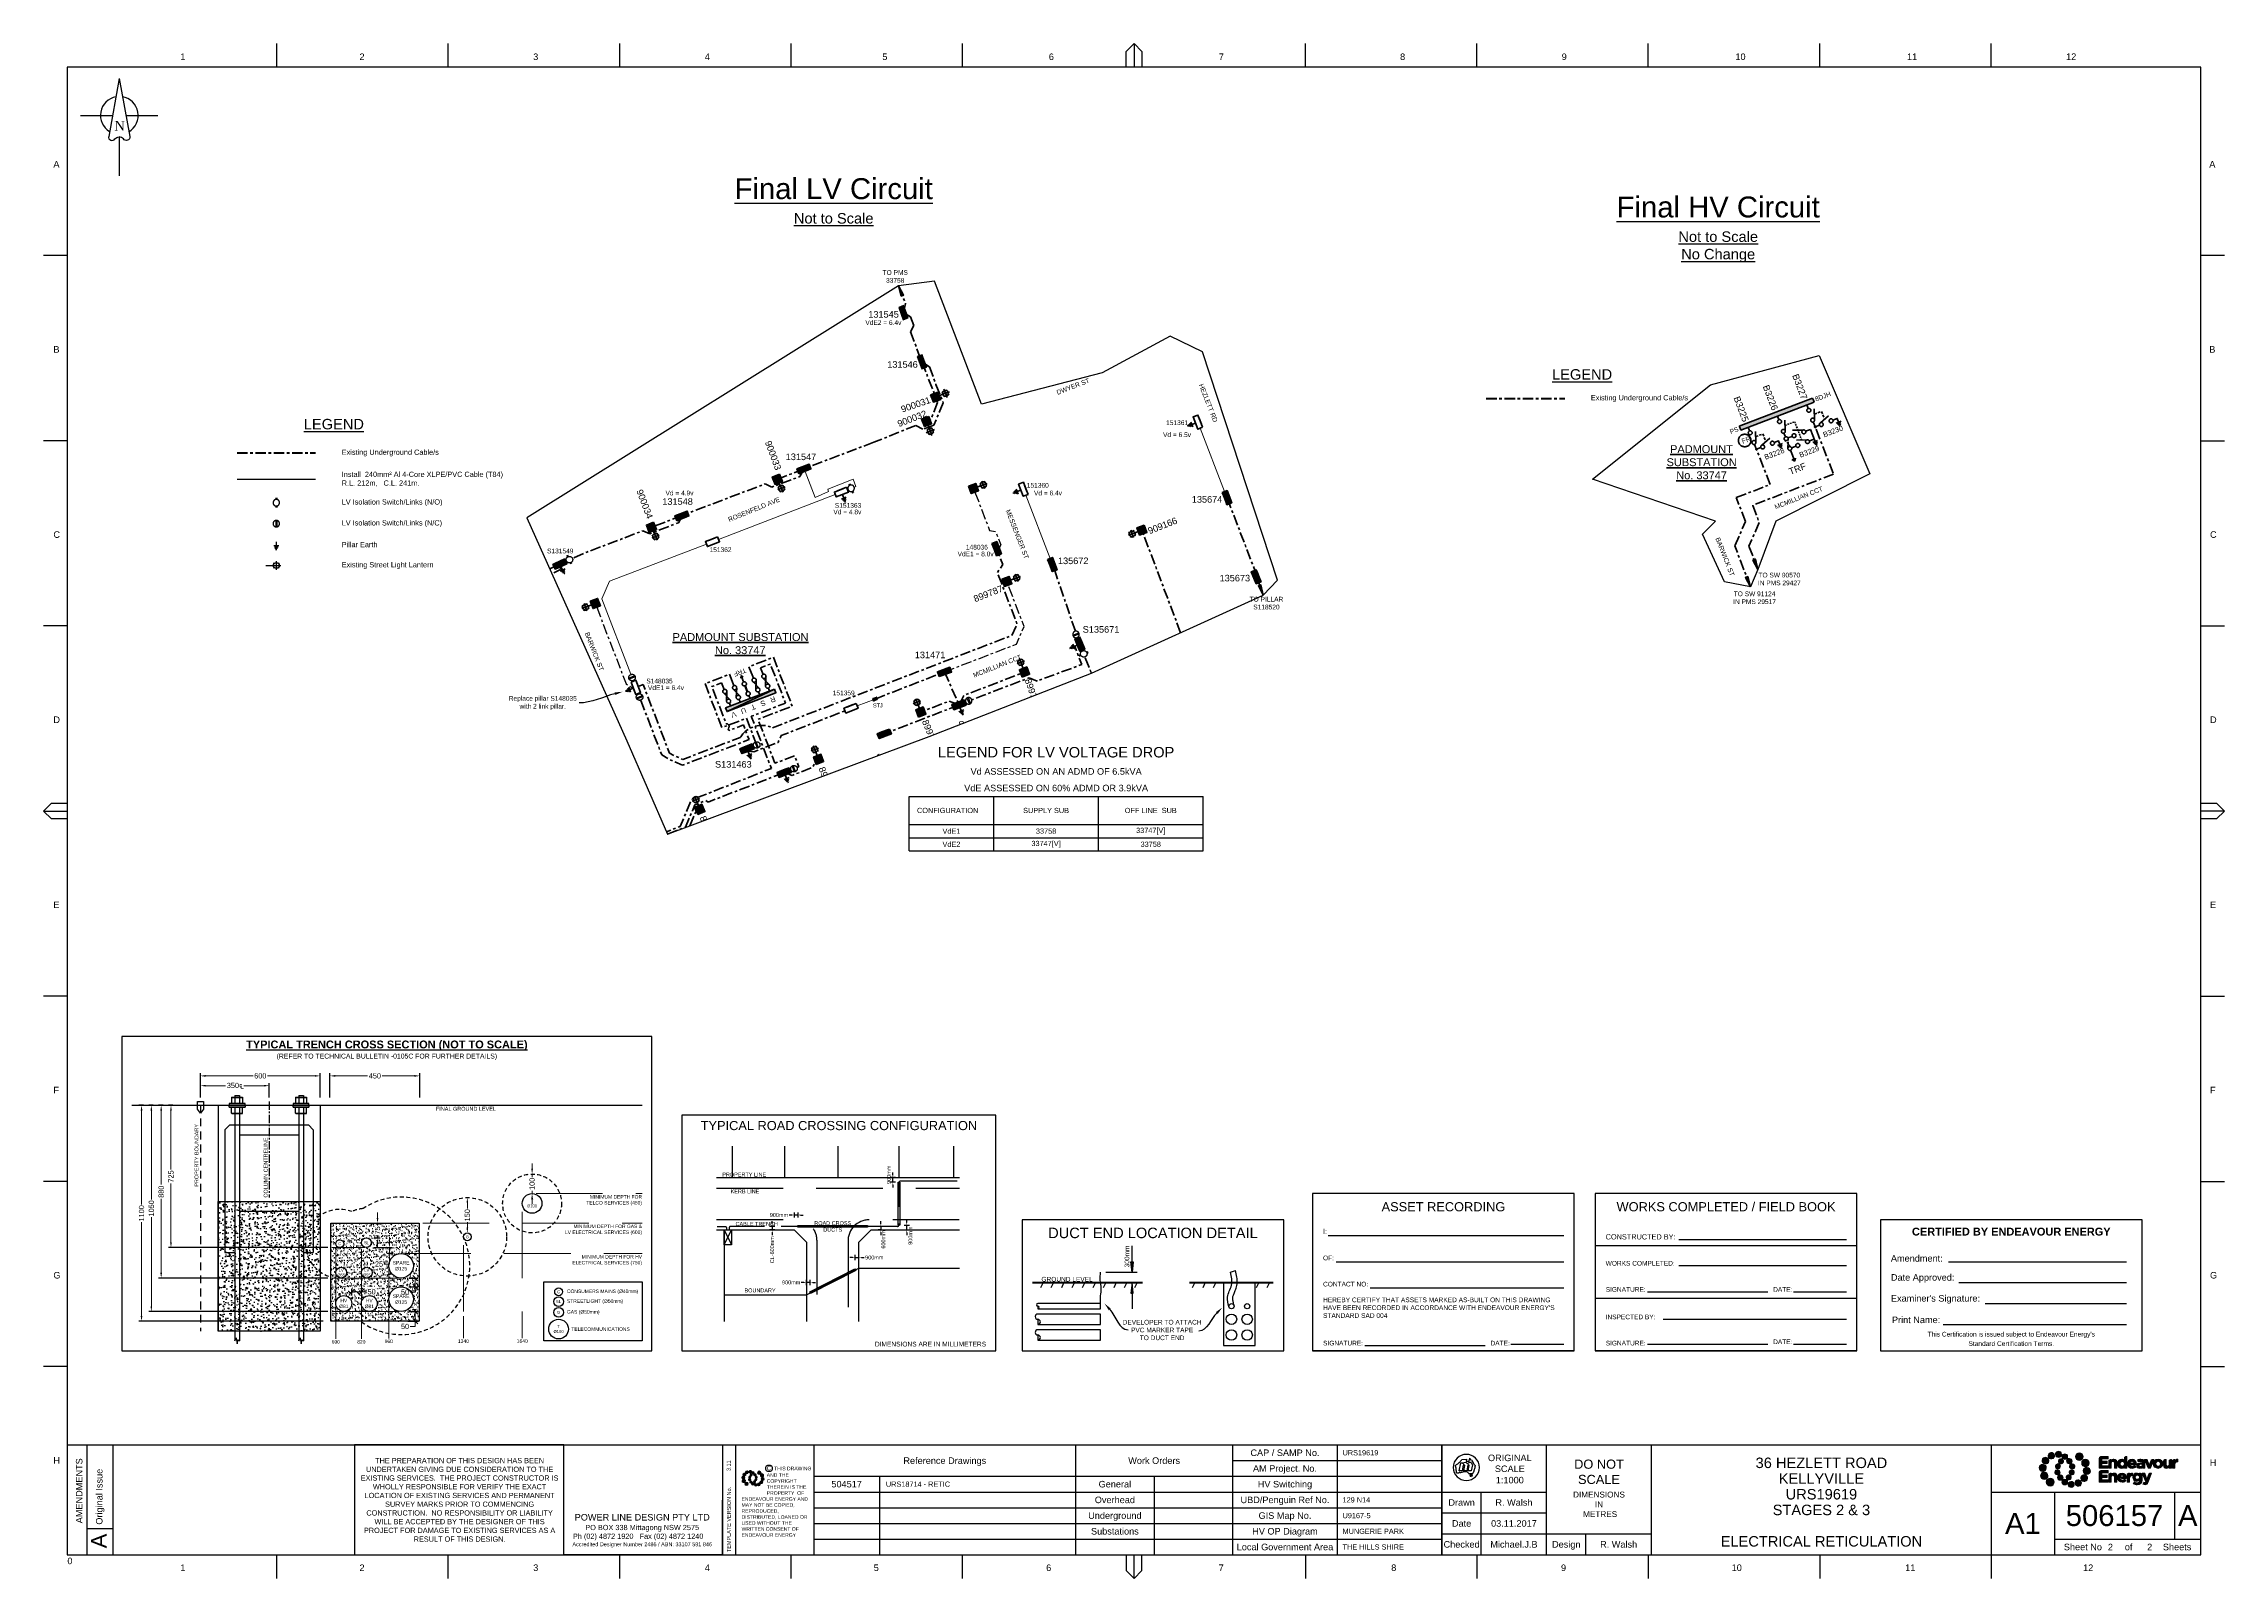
# Paper-space layout 'LV' of a CAD drawing. Header units: metres, sheet in millimetres. Extents: x -9 to 824, y -9 to 577.
# The model-space entities are those that its viewports show. They can reach past a viewport. Long polylines and large blocks are cut down to what shows.
import ezdxf
from ezdxf import colors
from ezdxf.entities.mleader import LeaderData, LeaderLine
from ezdxf.enums import TextEntityAlignment as Align
from ezdxf.math import Vec2, Vec3

# ---------------------------------------------------------------- set-up
doc = ezdxf.new("R2010")
doc.units = ezdxf.units.M
for name, pattern in [('Cable Exist OH', [1, 1, 0]), ('Cable Exist UG', [7, 4, -1, 1, -1]), ('CENTER', [50.8, 31.75, -6.35, 6.35, -6.35]), ('CENTERX2', [4, 2.5, -0.5, 0.5, -0.5]), ('Dash', [5, 3, -2]), ('DASHED', [19.05, 12.7, -6.35]), ('IE Trench LV', [6, 4, -2])]:
    doc.linetypes.add(name, pattern=pattern)
doc.layers.get('0').update_dxf_attribs({"color": 6})
for name, color, linetype, lineweight in [('_User Dimensions', 140, 'Continuous', 13), ('_User_HV_Exist', 1, 'Continuous', 35), ('_User_LV_Exist', 5, 'Continuous', 35), ('_User_SL_Exist', 4, 'Continuous', 35)]:
    doc.layers.add(name, color=color, linetype=linetype, lineweight=lineweight)
doc.layers.add('_User Miscellaneous10', color=252, linetype='Continuous', lineweight=13, plot=False, transparency=0.7)
doc.layers.add('_User Miscellaneous12', color=252, linetype='Continuous', lineweight=13, plot=False, transparency=0.75)
for name, color, linetype in [('Equip_LV_EXT', 7, 'Continuous'), ('Equip_LV_NEW', 2, 'Continuous'), ('Equip_SP_LV_NEW', 2, 'Continuous'), ('Equip_SP_SL_EXT', 7, 'Continuous'), ('Mains_LV_New_T84', 2, 'Cable x'), ('Mains_SL_NEW_Hardwired', 2, 'Continuous'), ('Notes', 7, 'Continuous'), ('Notes_LV_MISC', 5, 'Continuous'), ('SupportsUG_SP_LV_EXT', 7, 'Continuous')]:
    doc.layers.add(name, color=color, linetype=linetype)
doc.layers.add('Features_HIDE', color=1, linetype='Continuous', plot=False)
doc.layers.add('Viewports', color=6, linetype='Continuous', plot=False)
doc.styles.add('ARIAL', font='arial.ttf', dxfattribs={"height": 2})
doc.styles.add('COLUMN_LABEL', font='arial.ttf', dxfattribs={"height": 2})
doc.styles.add('iecARIAL', font='arial.ttf', dxfattribs={"height": 2})
doc.styles.add('iecISOCP', font='isocp.shx')
doc.styles.add('iecNAME', font='times.ttf')
doc.styles.add('ieISOCP', font='arial.ttf', dxfattribs={"height": 1.5})
doc.styles.add('POLE_LABEL', font='arial.ttf', dxfattribs={"height": 2})
doc.styles.add('SL_LABEL', font='arial.ttf', dxfattribs={"height": 2})
doc.styles.get("Standard").update_dxf_attribs({"font": 'arial.ttf'})
doc.styles.add('SWG_LABEL', font='arial.ttf')
doc.styles.add('SWITCH_LABEL', font='arial.ttf', dxfattribs={"height": 2})
doc.linetypes.add('Cable New UG', pattern='A,5.5,-0.01,["X",Standard,S=1.8,R=0,X=0,Y=-0.94],-1.7', length=7.21)
doc.linetypes.add('Cable x', pattern='A,4.5,-0.01,["X",Standard,S=1.25,R=0,X=0,Y=-0.65],-1.2', length=5.71)
doc.dimstyles.get("Standard").update_dxf_attribs({"dimtxt": 2, "dimasz": 3, "dimexe": 1, "dimexo": 3, "dimgap": 0.5, "dimtad": 0, "dimlfac": -1, "dimzin": 12, "dimdsep": 46, "dimtxsty": 'Standard', "dimcen": 1, "dimclrd": 256, "dimclre": 256, "dimclrt": 256, "dimadec": 0, "dimazin": 3, "dimtfac": 1, "dimtmove": 0, "dimatfit": 3, "dimfxl": 1, "dimfxlon": 1, "dimtolj": 1, "dimtzin": 0, "dimlwd": -1, "dimlwe": -1, "dimarcsym": 0})
pattern_1 = [(37.5, (32.25, 89.25), (-1.2, 36.706), [0, -28.956, 0, -32.385, 0, -30.9563]), (7.5, (32.25, 89.25), (33.714, 53.762), [0, -15.621, 0, -26.0985, 0, -10.001]), (327.5, (8.82, 89.25), (59.3244, 0.108), [0, -9.525, 0, -34.29, 0, -44.7675]), (317.5, (8.82, 89.25), (57.267, 16.72), [0, -4.7625, 0, -22.479, 0, -25.7175])]

psp = doc.layouts.new('LV')

# ---------------------------------------------------------------- texts
at = {"layer": '_User Dimensions', "transparency": 33554687, "char_height": 1.35, "attachment_point": 5}
for s, insert in [('690', (102.746, 81.373)), ('820', (112.496, 81.373)), ('960', (122.996, 81.56)), ('1340', (151.496, 81.647)), ('1640', (173.996, 81.667))]:
    psp.add_mtext(s, dxfattribs=dict(at, insert=insert))
at = {"layer": 'Notes', "lineweight": -3, "transparency": 33554687}
for s, height, p in [('ASSET RECORDING', 3.5, (526, 133)), ('WORKS COMPLETED / FIELD BOOK', 3.5, (634, 133)), ('SIGNATURE:', 1.79, (595.642, 101.395)), ('DATE:', 1.79, (655.682, 101.395)), ('SIGNATURE:', 1.79, (487.642, 80.895)), ('DATE:', 1.79, (547.682, 80.895)), ('SIGNATURE:', 1.79, (595.642, 80.895)), ('DATE:', 1.79, (655.682, 81.395))]:
    psp.add_text(s, height=height, dxfattribs=at).set_placement(p, align=Align.MIDDLE_CENTER)
for s, height, p in [('I:', 2, (480, 122)), ('OF:', 1.79, (480, 112)), ('CONTACT NO:', 1.79, (480, 102))]:
    psp.add_text(s, height=height, dxfattribs=at).set_placement(p, align=Align.BOTTOM_LEFT)
for s, height, p in [('CONSTRUCTED BY:', 2, (588, 121.5)), ('WORKS COMPLETED:', 1.79, (588, 111.395)), ('INSPECTED BY:', 1.79, (588, 90.895))]:
    psp.add_text(s, height=height, dxfattribs=at).set_placement(p, align=Align.MIDDLE_LEFT)
at = {"layer": 'Notes', "transparency": 33554651}
for s, insert, char_height, width, attachment_point in [('{\\H0.99997x;\\LFinal HV Circuit \\P\\H0.5x;Not to Scale\\P\\C7;No Change}', (631, 519), 8, 102.97003, 2), ('THE PREPARATION OF THIS DESIGN HAS BEEN UNDERTAKEN GIVING DUE CONSIDERATION TO THE EXISTING SERVICES.  THE PROJECT CONSTRUCTOR IS WHOLLY RESPONSIBLE FOR VERIFY THE EXACT LOCATION OF EXISTING SERVICES AND PERMANENT SURVEY MARKS PRIOR TO COMMENCING CONSTRUCTION.  NO RESPONSIBILITY OR LIABILITY WILL BE ACCEPTED BY THE DESIGNER OF THIS PROJECT FOR DAMAGE TO EXISTING SERVICES AS A RESULT OF THIS DESIGN.', (150.038, 21), 2, 76.25097, 5)]:
    psp.add_mtext(s, dxfattribs=dict(at, insert=insert, char_height=char_height, width=width, attachment_point=attachment_point))
for s, insert, char_height, attachment_point in [('{\\LLEGEND}', (579, 451), 4, 5), ('Existing Underground Cable/s  ', (582.355, 441.813), 2, 4)]:
    psp.add_mtext(s, dxfattribs=dict(at, insert=insert, char_height=char_height, attachment_point=attachment_point))
at = {"layer": 'Notes'}
for s, insert, char_height, attachment_point in [('{\\LLEGEND}', (102, 432), 4, 5), ('Existing Underground Cable/s  ', (105, 421), 2, 4), ('Install  240mm² Al 4-Core XLPE/PVC Cable (T84)\\PR.L. 212m,   C.L. 241m.', (105, 411), 2, 4), ('LV Isolation Switch/Links (N/O)', (105, 402), 2, 4), ('LV Isolation Switch/Links (N/C)', (105, 394), 2, 4), ('\\pt2;Pillar Earth', (105, 386), 2, 4), ('Existing Street Light Lantern', (105, 378), 2, 4)]:
    psp.add_mtext(s, dxfattribs=dict(at, insert=insert, char_height=char_height, attachment_point=attachment_point))
at = {"layer": 'Notes', "transparency": 33554687}
for s, insert, char_height, attachment_point in [('{\\fArial|b1|i0|c0|p34;\\LTYPICAL TRENCH CROSS SECTION (NOT TO SCALE)}\\P{\\H0.625x;(REFER TO TECHNICAL BULLETIN -0105C FOR FURTHER DETAILS)} ', (122.25, 196.5), 3, 2), ('PROPERTY LINE ', (258.816, 145.283), 1.5, 5), ('T\\P%%C100', (177.75, 134.25), 1.125, 5), ('MINIMUM DEPTH FOR\\PTELCO SERVICES (450)', (219.75, 137.438), 1.35, 3), ('KERB LINE ', (259.1, 138.881), 1.5, 5), ('MINIMUM DEPTH FOR GAS &\\PLV ELECTRICAL SERVICES (600)', (219.75, 126.188), 1.35, 3), ('CABLE TRENCH ', (263.58, 126.446), 1.5, 5), ('ROAD CROSS\\PDUCTS ', (292.635, 125.478), 1.5, 5), ('C', (104.25, 118.875), 1.125, 5), ('SL', (114.375, 119.25), 1.125, 5), ('G', (153, 121.5), 1.125, 5), ('LV\\P%%C55', (104.812, 107.812), 1.125, 5), ('LV\\P%%C55', (114.562, 107.812), 1.125, 5), ('SPARE\\P%%C125', (127.688, 110.438), 1.35, 5), ('MINIMUM DEPTH FOR HV\\PELECTRICAL SERVICES (750)', (219.75, 114.562), 1.35, 3), ('C', (187.875, 100.5), 1.125, 5), ('CONSUMERS MAINS (%%C40mm)', (191.062, 100.5), 1.35, 4), ('BOUNDARY ', (264.863, 101.024), 1.5, 5), ('HV\\P%%C81', (105.787, 96.038), 1.35, 5), ('HV\\P%%C81', (115.537, 96.038), 1.35, 5), ('SPARE\\P%%C125', (127.688, 97.688), 1.35, 5), ('SL', (187.875, 96.75), 1.125, 5), ('G', (187.875, 92.625), 1.125, 5), ('STREETLIGHT (%%C50mm)', (191.062, 96.75), 1.35, 4), ('GAS (%%C50mm)', (191.062, 92.625), 1.35, 4), ('T\\P%%C100', (187.875, 86.25), 1.125, 5), ('TELECOMMUNICATIONS ', (192.75, 86.25), 1.35, 4), ('DIMENSIONS ARE IN MILLIMETERS ', (330, 80.5), 1.8, 5)]:
    psp.add_mtext(s, dxfattribs=dict(at, insert=insert, char_height=char_height, attachment_point=attachment_point))
for s, insert, char_height, width, attachment_point in [('FINAL GROUND LEVEL', (141, 171.188), 1.5, 26.25, 1), ('TYPICAL ROAD CROSSING CONFIGURATION', (295, 164), 3.5, 114, 5), ("HEREBY CERTIFY THAT ASSETS MARKED AS-BUILT ON THIS DRAWING \\PHAVE BEEN RECORDED IN ACCORDANCE WITH ENDEAVOUR ENERGY'S \\PSTANDARD SAD 004", (480, 98.32), 1.8, 200.27975, 1)]:
    psp.add_mtext(s, dxfattribs=dict(at, insert=insert, char_height=char_height, width=width, attachment_point=attachment_point))
at = {"layer": 'Notes', "transparency": 33554687, "char_height": 1.5, "width": 26.25, "attachment_point": 1, "rotation": 90}
for s, insert in [('PROPERTY BOUNDARY', (48.75, 140.625)), ('COLUMN CENTRELINE ', (75.188, 136.5))]:
    psp.add_mtext(s, dxfattribs=dict(at, insert=insert))
at = {"layer": 'Notes', "transparency": 33554651, "insert": (219.831, 9.215), "char_height": 3, "width": 60, "attachment_point": 5, "style": 'ARIAL'}
psp.add_mtext('{\\H0.83333x;POWER LINE DESIGN PTY LTD}\\P{\\H0.66667x;PO BOX 338 Mittagong NSW 2575\\PPh (02) 4872 1920   Fax (02) 4872 1240     \\H0.75x;Accredited Designer Number 2486 / ABN: 33107 591 846 }', dxfattribs=at)

msp = doc.modelspace()

# ---------------------------------------------------------------- texts
at = {"layer": '_User_HV_Exist', "transparency": 33554651}
msp.add_text('BARWICK ST', height=1.8, rotation=291.40708, dxfattribs=at).set_placement((310405.25, 6269656.44))
at = {"layer": '_User_LV_Exist'}
for s, rotation, p in [('CHURCHILL         WAY', 290.80871, (310552.56, 6269864.76)), ('DWYER ST', 21.25448, (310557.84, 6269818.17)), ('HEZLETT RD', 291.35852, (310611.75, 6269821.99)), ('ROSENFELD AVE', 22.03815, (310432.36, 6269769.63)), ('ROSENFELD AVE', 22.03815, (310432.36, 6269769.63)), ('BARWICK ST', 291.40708, (310377.09, 6269727.07)), ('MCMILLIAN CCT', 21.48368, (310525.96, 6269710.13)), ('CHURCHILL WAY', 291.36271, (310610.07, 6269706.97)), ('MESSENGER ST', 291.36271, (310567.5, 6269692.71)), ('MESSENGER ST', 291.36271, (310567.5, 6269692.71)), ('MCMILLIAN CCT', 21.48368, (310365.6, 6269647.29)), ('MCMILLIAN CCT', 21.48368, (310365.6, 6269647.29)), ('GUM NUT CL', 16.89766, (310611.93, 6269651.3))]:
    msp.add_text(s, height=1.8, rotation=rotation, dxfattribs=at).set_placement(p)
at = {"layer": '_User_LV_Exist', "linetype": 'IE Trench LV', "char_height": 1.8, "attachment_point": 1, "style": 'ieISOCP'}
for s, width, insert in [('{\\C6;VdE2 = 6.4v}', 17.2551, (310484.35, 6269846.71)), ('{\\C6;Vd = 4.9v}', 11.5824, (310407.98, 6269781.59)), ('{\\C6;Vd = 4.8v}', 11.5824, (310472.13, 6269774.37))]:
    msp.add_mtext_dynamic_manual_height_columns(s, width=width, gutter_width=7.5, heights=[0], dxfattribs=dict(at, insert=insert))
at = {"layer": '_User_LV_Exist', "insert": (310406.29, 6269727.15), "char_height": 3, "width": 60.0293, "attachment_point": 1}
msp.add_mtext('\\pi4.3857;{\\LPADMOUNT SUBSTATION \\P\\pi20.599;No. 33747}', dxfattribs=at)
at = {"layer": 'Equip_SP_LV_NEW', "color": 2, "linetype": 'Cable x', "insert": (310487.26, 6269700.29), "char_height": 1.5, "attachment_point": 1, "style": 'ieISOCP'}
msp.add_mtext_dynamic_manual_height_columns('STJ', width=5.7289, gutter_width=7.5, heights=[0], dxfattribs=at)

# ---------------------------------------------------------------- blocks, each defined once
blk = doc.blocks.new('*U277')
at = {"transparency": 33554651}
blk.add_wipeout([(4, 1.25), (3.97, 1.25), (3.94, 1.25), (3.91, 1.25), (3.88, 1.24), (3.85, 1.24), (3.82, 1.24), (3.79, 1.23), (3.76, 1.23), (3.73, 1.22), (3.7, 1.21), (3.67, 1.2), (3.64, 1.2), (3.61, 1.19), (3.58, 1.18), (3.55, 1.17), (3.52, 1.15), (3.49, 1.14), (3.47, 1.13), (3.44, 1.12), (3.41, 1.1), (3.38, 1.09), (3.36, 1.07), (3.33, 1.06), (3.31, 1.04), (3.28, 1.02), (3.26, 1), (3.23, 0.99), (3.21, 0.97), (3.18, 0.95), (3.16, 0.93), (3.14, 0.91), (3.12, 0.88), (3.09, 0.86), (3.07, 0.84), (3.05, 0.82), (3.03, 0.79), (3.01, 0.77), (3, 0.74), (2.98, 0.72), (2.96, 0.69), (2.94, 0.67), (2.93, 0.64), (2.91, 0.62), (2.9, 0.59), (2.88, 0.56), (2.87, 0.53), (2.86, 0.51), (2.85, 0.48), (2.83, 0.45), (2.82, 0.42), (2.81, 0.39), (2.8, 0.36), (2.8, 0.33), (2.79, 0.3), (2.78, 0.27), (2.77, 0.24), (2.77, 0.21), (2.76, 0.18), (2.76, 0.15), (2.76, 0.12), (2.75, 0.09), (2.75, 0.06), (2.75, 0.03), (2.75, 0), (2.75, -0.03), (2.75, -0.06), (2.75, -0.09), (2.76, -0.12), (2.76, -0.15), (2.76, -0.18), (2.77, -0.21), (2.77, -0.24), (2.78, -0.27), (2.79, -0.3), (2.8, -0.33), (2.8, -0.36), (2.81, -0.39), (2.82, -0.42), (2.83, -0.45), (2.85, -0.48), (2.86, -0.51), (2.87, -0.53), (2.88, -0.56), (2.9, -0.59), (2.91, -0.62), (2.93, -0.64), (2.94, -0.67), (2.96, -0.69), (2.98, -0.72), (3, -0.74), (3.01, -0.77), (3.03, -0.79), (3.05, -0.82), (3.07, -0.84), (3.09, -0.86), (3.12, -0.88), (3.14, -0.91), (3.16, -0.93), (3.18, -0.95), (3.21, -0.97), (3.23, -0.99), (3.26, -1), (3.28, -1.02), (3.31, -1.04), (3.33, -1.06), (3.36, -1.07), (3.38, -1.09), (3.41, -1.1), (3.44, -1.12), (3.47, -1.13), (3.49, -1.14), (3.52, -1.15), (3.55, -1.17), (3.58, -1.18), (3.61, -1.19), (3.64, -1.2), (3.67, -1.2), (3.7, -1.21), (3.73, -1.22), (3.76, -1.23), (3.79, -1.23), (3.82, -1.24), (3.85, -1.24), (3.88, -1.24), (3.91, -1.25), (3.94, -1.25), (3.97, -1.25), (4, -1.25), (4.03, -1.25), (4.06, -1.25), (4.09, -1.25), (4.12, -1.24), (4.15, -1.24), (4.18, -1.24), (4.21, -1.23), (4.24, -1.23), (4.27, -1.22), (4.3, -1.21), (4.33, -1.2), (4.36, -1.2), (4.39, -1.19), (4.42, -1.18), (4.45, -1.17), (4.48, -1.15), (4.51, -1.14), (4.53, -1.13), (4.56, -1.12), (4.59, -1.1), (4.62, -1.09), (4.64, -1.07), (4.67, -1.06), (4.69, -1.04), (4.72, -1.02), (4.74, -1), (4.77, -0.99), (4.79, -0.97), (4.82, -0.95), (4.84, -0.93), (4.86, -0.91), (4.88, -0.88), (4.91, -0.86), (4.93, -0.84), (4.95, -0.82), (4.97, -0.79), (4.99, -0.77), (5, -0.74), (5.02, -0.72), (5.04, -0.69), (5.06, -0.67), (5.07, -0.64), (5.09, -0.62), (5.1, -0.59), (5.12, -0.56), (5.13, -0.53), (5.14, -0.51), (5.15, -0.48), (5.17, -0.45), (5.18, -0.42), (5.19, -0.39), (5.2, -0.36), (5.2, -0.33), (5.21, -0.3), (5.22, -0.27), (5.23, -0.24), (5.23, -0.21), (5.24, -0.18), (5.24, -0.15), (5.24, -0.12), (5.25, -0.09), (5.25, -0.06), (5.25, -0.03), (5.25, 0), (5.25, 0.03), (5.25, 0.06), (5.25, 0.09), (5.24, 0.12), (5.24, 0.15), (5.24, 0.18), (5.23, 0.21), (5.23, 0.24), (5.22, 0.27), (5.21, 0.3), (5.2, 0.33), (5.2, 0.36), (5.19, 0.39), (5.18, 0.42), (5.17, 0.45), (5.15, 0.48), (5.14, 0.51), (5.13, 0.53), (5.12, 0.56), (5.1, 0.59), (5.09, 0.62), (5.07, 0.64), (5.06, 0.67), (5.04, 0.69), (5.02, 0.72), (5, 0.74), (4.99, 0.77), (4.97, 0.79), (4.95, 0.82), (4.93, 0.84), (4.91, 0.86), (4.88, 0.88), (4.86, 0.91), (4.84, 0.93), (4.82, 0.95), (4.79, 0.97), (4.77, 0.99), (4.74, 1), (4.72, 1.02), (4.69, 1.04), (4.67, 1.06), (4.64, 1.07), (4.62, 1.09), (4.59, 1.1), (4.56, 1.12), (4.53, 1.13), (4.51, 1.14), (4.48, 1.15), (4.45, 1.17), (4.42, 1.18), (4.39, 1.19), (4.36, 1.2), (4.33, 1.2), (4.3, 1.21), (4.27, 1.22), (4.24, 1.23), (4.21, 1.23), (4.18, 1.24), (4.15, 1.24), (4.12, 1.24), (4.09, 1.25), (4.06, 1.25), (4.03, 1.25)], dxfattribs=at).dxf.layer = 'Equip_LV_EXT'
at = {"layer": 'Equip_LV_EXT'}
for p, q in [((3.79, 1.23), (3.79, -1.23)), ((4.21, 1.23), (4.21, -1.23))]:
    blk.add_line(p, q, dxfattribs=at)
at = {"layer": 'Equip_LV_EXT', "flags": 128}
blk.add_lwpolyline([(4, 1.25), (3.97, 1.25), (3.94, 1.25), (3.91, 1.25), (3.88, 1.24), (3.85, 1.24), (3.82, 1.24), (3.79, 1.23), (3.76, 1.23), (3.73, 1.22), (3.7, 1.21), (3.67, 1.2), (3.64, 1.2), (3.61, 1.19), (3.58, 1.18), (3.55, 1.17), (3.52, 1.15), (3.49, 1.14), (3.47, 1.13), (3.44, 1.12), (3.41, 1.1), (3.38, 1.09), (3.36, 1.07), (3.33, 1.06), (3.31, 1.04), (3.28, 1.02), (3.26, 1), (3.23, 0.99), (3.21, 0.97), (3.18, 0.95), (3.16, 0.93), (3.14, 0.91), (3.12, 0.88), (3.09, 0.86), (3.07, 0.84), (3.05, 0.82), (3.03, 0.79), (3.01, 0.77), (3, 0.74), (2.98, 0.72), (2.96, 0.69), (2.94, 0.67), (2.93, 0.64), (2.91, 0.62), (2.9, 0.59), (2.88, 0.56), (2.87, 0.53), (2.86, 0.51), (2.85, 0.48), (2.83, 0.45), (2.82, 0.42), (2.81, 0.39), (2.8, 0.36), (2.8, 0.33), (2.79, 0.3), (2.78, 0.27), (2.77, 0.24), (2.77, 0.21), (2.76, 0.18), (2.76, 0.15), (2.76, 0.12), (2.75, 0.09), (2.75, 0.06), (2.75, 0.03), (2.75, 0), (2.75, -0.03), (2.75, -0.06), (2.75, -0.09), (2.76, -0.12), (2.76, -0.15), (2.76, -0.18), (2.77, -0.21), (2.77, -0.24), (2.78, -0.27), (2.79, -0.3), (2.8, -0.33), (2.8, -0.36), (2.81, -0.39), (2.82, -0.42), (2.83, -0.45), (2.85, -0.48), (2.86, -0.51), (2.87, -0.53), (2.88, -0.56), (2.9, -0.59), (2.91, -0.62), (2.93, -0.64), (2.94, -0.67), (2.96, -0.69), (2.98, -0.72), (3, -0.74), (3.01, -0.77), (3.03, -0.79), (3.05, -0.82), (3.07, -0.84), (3.09, -0.86), (3.12, -0.88), (3.14, -0.91), (3.16, -0.93), (3.18, -0.95), (3.21, -0.97), (3.23, -0.99), (3.26, -1), (3.28, -1.02), (3.31, -1.04), (3.33, -1.06), (3.36, -1.07), (3.38, -1.09), (3.41, -1.1), (3.44, -1.12), (3.47, -1.13), (3.49, -1.14), (3.52, -1.15), (3.55, -1.17), (3.58, -1.18), (3.61, -1.19), (3.64, -1.2), (3.67, -1.2), (3.7, -1.21), (3.73, -1.22), (3.76, -1.23), (3.79, -1.23), (3.82, -1.24), (3.85, -1.24), (3.88, -1.24), (3.91, -1.25), (3.94, -1.25), (3.97, -1.25), (4, -1.25), (4.03, -1.25), (4.06, -1.25), (4.09, -1.25), (4.12, -1.24), (4.15, -1.24), (4.18, -1.24), (4.21, -1.23), (4.24, -1.23), (4.27, -1.22), (4.3, -1.21), (4.33, -1.2), (4.36, -1.2), (4.39, -1.19), (4.42, -1.18), (4.45, -1.17), (4.48, -1.15), (4.51, -1.14), (4.53, -1.13), (4.56, -1.12), (4.59, -1.1), (4.62, -1.09), (4.64, -1.07), (4.67, -1.06), (4.69, -1.04), (4.72, -1.02), (4.74, -1), (4.77, -0.99), (4.79, -0.97), (4.82, -0.95), (4.84, -0.93), (4.86, -0.91), (4.88, -0.88), (4.91, -0.86), (4.93, -0.84), (4.95, -0.82), (4.97, -0.79), (4.99, -0.77), (5, -0.74), (5.02, -0.72), (5.04, -0.69), (5.06, -0.67), (5.07, -0.64), (5.09, -0.62), (5.1, -0.59), (5.12, -0.56), (5.13, -0.53), (5.14, -0.51), (5.15, -0.48), (5.17, -0.45), (5.18, -0.42), (5.19, -0.39), (5.2, -0.36), (5.2, -0.33), (5.21, -0.3), (5.22, -0.27), (5.23, -0.24), (5.23, -0.21), (5.24, -0.18), (5.24, -0.15), (5.24, -0.12), (5.25, -0.09), (5.25, -0.06), (5.25, -0.03), (5.25, 0), (5.25, 0.03), (5.25, 0.06), (5.25, 0.09), (5.24, 0.12), (5.24, 0.15), (5.24, 0.18), (5.23, 0.21), (5.23, 0.24), (5.22, 0.27), (5.21, 0.3), (5.2, 0.33), (5.2, 0.36), (5.19, 0.39), (5.18, 0.42), (5.17, 0.45), (5.15, 0.48), (5.14, 0.51), (5.13, 0.53), (5.12, 0.56), (5.1, 0.59), (5.09, 0.62), (5.07, 0.64), (5.06, 0.67), (5.04, 0.69), (5.02, 0.72), (5, 0.74), (4.99, 0.77), (4.97, 0.79), (4.95, 0.82), (4.93, 0.84), (4.91, 0.86), (4.88, 0.88), (4.86, 0.91), (4.84, 0.93), (4.82, 0.95), (4.79, 0.97), (4.77, 0.99), (4.74, 1), (4.72, 1.02), (4.69, 1.04), (4.67, 1.06), (4.64, 1.07), (4.62, 1.09), (4.59, 1.1), (4.56, 1.12), (4.53, 1.13), (4.51, 1.14), (4.48, 1.15), (4.45, 1.17), (4.42, 1.18), (4.39, 1.19), (4.36, 1.2), (4.33, 1.2), (4.3, 1.21), (4.27, 1.22), (4.24, 1.23), (4.21, 1.23), (4.18, 1.24), (4.15, 1.24), (4.12, 1.24), (4.09, 1.25), (4.06, 1.25), (4.03, 1.25)], close=True, dxfattribs=at)
at = {"layer": 'Equip_LV_EXT'}
for tag, flags, p in [('ACTUAL_STATUS', 9, (3, -2)), ('CONSTRUCTED_VOLTAGE', 9, (3, -2.2)), ('OPERATING_VOLTAGE', 9, (3, -2.6)), ('ORIENTATION', 9, (3, -2.8)), ('STATE', 9, (3, -3)), ('SWITCH_TYPE', 9, (3, -3.2)), ('OWNED_BY', 9, (3, -3.8)), ('OPERATED_BY', 9, (3, -4)), ('TYPE', 9, (3, -4.6)), ('Z', 1, (3, -4.8)), ('NO_PHASES', 9, (3, -2.4)), ('USAGE', 9, (3, -3.4)), ('NOTES', 9, (3, -3.6)), ('MAINTAINED_BY', 9, (3, -4.2)), ('NUMBER_OF_PHASES', 9, (3, -4.4))]:
    blk.add_attdef(tag, text='', height=0.2, dxfattribs=dict(at, flags=flags)).set_placement(p, align=Align.MIDDLE_LEFT)
blk = doc.blocks.new('*U276')
at = {"transparency": 33554651}
blk.add_wipeout([(4, 1.25), (3.97, 1.25), (3.94, 1.25), (3.91, 1.25), (3.88, 1.24), (3.85, 1.24), (3.82, 1.24), (3.79, 1.23), (3.76, 1.23), (3.73, 1.22), (3.7, 1.21), (3.67, 1.2), (3.64, 1.2), (3.61, 1.19), (3.58, 1.18), (3.55, 1.17), (3.52, 1.15), (3.49, 1.14), (3.47, 1.13), (3.44, 1.12), (3.41, 1.1), (3.38, 1.09), (3.36, 1.07), (3.33, 1.06), (3.31, 1.04), (3.28, 1.02), (3.26, 1), (3.23, 0.99), (3.21, 0.97), (3.18, 0.95), (3.16, 0.93), (3.14, 0.91), (3.12, 0.88), (3.09, 0.86), (3.07, 0.84), (3.05, 0.82), (3.03, 0.79), (3.01, 0.77), (3, 0.74), (2.98, 0.72), (2.96, 0.69), (2.94, 0.67), (2.93, 0.64), (2.91, 0.62), (2.9, 0.59), (2.88, 0.56), (2.87, 0.53), (2.86, 0.51), (2.85, 0.48), (2.83, 0.45), (2.82, 0.42), (2.81, 0.39), (2.8, 0.36), (2.8, 0.33), (2.79, 0.3), (2.78, 0.27), (2.77, 0.24), (2.77, 0.21), (2.76, 0.18), (2.76, 0.15), (2.76, 0.12), (2.75, 0.09), (2.75, 0.06), (2.75, 0.03), (2.75, 0), (2.75, -0.03), (2.75, -0.06), (2.75, -0.09), (2.76, -0.12), (2.76, -0.15), (2.76, -0.18), (2.77, -0.21), (2.77, -0.24), (2.78, -0.27), (2.79, -0.3), (2.8, -0.33), (2.8, -0.36), (2.81, -0.39), (2.82, -0.42), (2.83, -0.45), (2.85, -0.48), (2.86, -0.51), (2.87, -0.53), (2.88, -0.56), (2.9, -0.59), (2.91, -0.62), (2.93, -0.64), (2.94, -0.67), (2.96, -0.69), (2.98, -0.72), (3, -0.74), (3.01, -0.77), (3.03, -0.79), (3.05, -0.82), (3.07, -0.84), (3.09, -0.86), (3.12, -0.88), (3.14, -0.91), (3.16, -0.93), (3.18, -0.95), (3.21, -0.97), (3.23, -0.99), (3.26, -1), (3.28, -1.02), (3.31, -1.04), (3.33, -1.06), (3.36, -1.07), (3.38, -1.09), (3.41, -1.1), (3.44, -1.12), (3.47, -1.13), (3.49, -1.14), (3.52, -1.15), (3.55, -1.17), (3.58, -1.18), (3.61, -1.19), (3.64, -1.2), (3.67, -1.2), (3.7, -1.21), (3.73, -1.22), (3.76, -1.23), (3.79, -1.23), (3.82, -1.24), (3.85, -1.24), (3.88, -1.24), (3.91, -1.25), (3.94, -1.25), (3.97, -1.25), (4, -1.25), (4.03, -1.25), (4.06, -1.25), (4.09, -1.25), (4.12, -1.24), (4.15, -1.24), (4.18, -1.24), (4.21, -1.23), (4.24, -1.23), (4.27, -1.22), (4.3, -1.21), (4.33, -1.2), (4.36, -1.2), (4.39, -1.19), (4.42, -1.18), (4.45, -1.17), (4.48, -1.15), (4.51, -1.14), (4.53, -1.13), (4.56, -1.12), (4.59, -1.1), (4.62, -1.09), (4.64, -1.07), (4.67, -1.06), (4.69, -1.04), (4.72, -1.02), (4.74, -1), (4.77, -0.99), (4.79, -0.97), (4.82, -0.95), (4.84, -0.93), (4.86, -0.91), (4.88, -0.88), (4.91, -0.86), (4.93, -0.84), (4.95, -0.82), (4.97, -0.79), (4.99, -0.77), (5, -0.74), (5.02, -0.72), (5.04, -0.69), (5.06, -0.67), (5.07, -0.64), (5.09, -0.62), (5.1, -0.59), (5.12, -0.56), (5.13, -0.53), (5.14, -0.51), (5.15, -0.48), (5.17, -0.45), (5.18, -0.42), (5.19, -0.39), (5.2, -0.36), (5.2, -0.33), (5.21, -0.3), (5.22, -0.27), (5.23, -0.24), (5.23, -0.21), (5.24, -0.18), (5.24, -0.15), (5.24, -0.12), (5.25, -0.09), (5.25, -0.06), (5.25, -0.03), (5.25, 0), (5.25, 0.03), (5.25, 0.06), (5.25, 0.09), (5.24, 0.12), (5.24, 0.15), (5.24, 0.18), (5.23, 0.21), (5.23, 0.24), (5.22, 0.27), (5.21, 0.3), (5.2, 0.33), (5.2, 0.36), (5.19, 0.39), (5.18, 0.42), (5.17, 0.45), (5.15, 0.48), (5.14, 0.51), (5.13, 0.53), (5.12, 0.56), (5.1, 0.59), (5.09, 0.62), (5.07, 0.64), (5.06, 0.67), (5.04, 0.69), (5.02, 0.72), (5, 0.74), (4.99, 0.77), (4.97, 0.79), (4.95, 0.82), (4.93, 0.84), (4.91, 0.86), (4.88, 0.88), (4.86, 0.91), (4.84, 0.93), (4.82, 0.95), (4.79, 0.97), (4.77, 0.99), (4.74, 1), (4.72, 1.02), (4.69, 1.04), (4.67, 1.06), (4.64, 1.07), (4.62, 1.09), (4.59, 1.1), (4.56, 1.12), (4.53, 1.13), (4.51, 1.14), (4.48, 1.15), (4.45, 1.17), (4.42, 1.18), (4.39, 1.19), (4.36, 1.2), (4.33, 1.2), (4.3, 1.21), (4.27, 1.22), (4.24, 1.23), (4.21, 1.23), (4.18, 1.24), (4.15, 1.24), (4.12, 1.24), (4.09, 1.25), (4.06, 1.25), (4.03, 1.25)], dxfattribs=at).dxf.layer = 'Equip_LV_EXT'
at = {"layer": 'Equip_LV_EXT'}
for p, q in [((3.79, 1.86), (3.79, 1.23)), ((4.21, 1.86), (4.21, 1.23)), ((3.79, -1.23), (3.79, -1.86)), ((4.21, -1.23), (4.21, -1.86))]:
    blk.add_line(p, q, dxfattribs=at)
at = {"layer": 'Equip_LV_EXT', "flags": 128}
blk.add_lwpolyline([(4, 1.25), (3.97, 1.25), (3.94, 1.25), (3.91, 1.25), (3.88, 1.24), (3.85, 1.24), (3.82, 1.24), (3.79, 1.23), (3.76, 1.23), (3.73, 1.22), (3.7, 1.21), (3.67, 1.2), (3.64, 1.2), (3.61, 1.19), (3.58, 1.18), (3.55, 1.17), (3.52, 1.15), (3.49, 1.14), (3.47, 1.13), (3.44, 1.12), (3.41, 1.1), (3.38, 1.09), (3.36, 1.07), (3.33, 1.06), (3.31, 1.04), (3.28, 1.02), (3.26, 1), (3.23, 0.99), (3.21, 0.97), (3.18, 0.95), (3.16, 0.93), (3.14, 0.91), (3.12, 0.88), (3.09, 0.86), (3.07, 0.84), (3.05, 0.82), (3.03, 0.79), (3.01, 0.77), (3, 0.74), (2.98, 0.72), (2.96, 0.69), (2.94, 0.67), (2.93, 0.64), (2.91, 0.62), (2.9, 0.59), (2.88, 0.56), (2.87, 0.53), (2.86, 0.51), (2.85, 0.48), (2.83, 0.45), (2.82, 0.42), (2.81, 0.39), (2.8, 0.36), (2.8, 0.33), (2.79, 0.3), (2.78, 0.27), (2.77, 0.24), (2.77, 0.21), (2.76, 0.18), (2.76, 0.15), (2.76, 0.12), (2.75, 0.09), (2.75, 0.06), (2.75, 0.03), (2.75, 0), (2.75, -0.03), (2.75, -0.06), (2.75, -0.09), (2.76, -0.12), (2.76, -0.15), (2.76, -0.18), (2.77, -0.21), (2.77, -0.24), (2.78, -0.27), (2.79, -0.3), (2.8, -0.33), (2.8, -0.36), (2.81, -0.39), (2.82, -0.42), (2.83, -0.45), (2.85, -0.48), (2.86, -0.51), (2.87, -0.53), (2.88, -0.56), (2.9, -0.59), (2.91, -0.62), (2.93, -0.64), (2.94, -0.67), (2.96, -0.69), (2.98, -0.72), (3, -0.74), (3.01, -0.77), (3.03, -0.79), (3.05, -0.82), (3.07, -0.84), (3.09, -0.86), (3.12, -0.88), (3.14, -0.91), (3.16, -0.93), (3.18, -0.95), (3.21, -0.97), (3.23, -0.99), (3.26, -1), (3.28, -1.02), (3.31, -1.04), (3.33, -1.06), (3.36, -1.07), (3.38, -1.09), (3.41, -1.1), (3.44, -1.12), (3.47, -1.13), (3.49, -1.14), (3.52, -1.15), (3.55, -1.17), (3.58, -1.18), (3.61, -1.19), (3.64, -1.2), (3.67, -1.2), (3.7, -1.21), (3.73, -1.22), (3.76, -1.23), (3.79, -1.23), (3.82, -1.24), (3.85, -1.24), (3.88, -1.24), (3.91, -1.25), (3.94, -1.25), (3.97, -1.25), (4, -1.25), (4.03, -1.25), (4.06, -1.25), (4.09, -1.25), (4.12, -1.24), (4.15, -1.24), (4.18, -1.24), (4.21, -1.23), (4.24, -1.23), (4.27, -1.22), (4.3, -1.21), (4.33, -1.2), (4.36, -1.2), (4.39, -1.19), (4.42, -1.18), (4.45, -1.17), (4.48, -1.15), (4.51, -1.14), (4.53, -1.13), (4.56, -1.12), (4.59, -1.1), (4.62, -1.09), (4.64, -1.07), (4.67, -1.06), (4.69, -1.04), (4.72, -1.02), (4.74, -1), (4.77, -0.99), (4.79, -0.97), (4.82, -0.95), (4.84, -0.93), (4.86, -0.91), (4.88, -0.88), (4.91, -0.86), (4.93, -0.84), (4.95, -0.82), (4.97, -0.79), (4.99, -0.77), (5, -0.74), (5.02, -0.72), (5.04, -0.69), (5.06, -0.67), (5.07, -0.64), (5.09, -0.62), (5.1, -0.59), (5.12, -0.56), (5.13, -0.53), (5.14, -0.51), (5.15, -0.48), (5.17, -0.45), (5.18, -0.42), (5.19, -0.39), (5.2, -0.36), (5.2, -0.33), (5.21, -0.3), (5.22, -0.27), (5.23, -0.24), (5.23, -0.21), (5.24, -0.18), (5.24, -0.15), (5.24, -0.12), (5.25, -0.09), (5.25, -0.06), (5.25, -0.03), (5.25, 0), (5.25, 0.03), (5.25, 0.06), (5.25, 0.09), (5.24, 0.12), (5.24, 0.15), (5.24, 0.18), (5.23, 0.21), (5.23, 0.24), (5.22, 0.27), (5.21, 0.3), (5.2, 0.33), (5.2, 0.36), (5.19, 0.39), (5.18, 0.42), (5.17, 0.45), (5.15, 0.48), (5.14, 0.51), (5.13, 0.53), (5.12, 0.56), (5.1, 0.59), (5.09, 0.62), (5.07, 0.64), (5.06, 0.67), (5.04, 0.69), (5.02, 0.72), (5, 0.74), (4.99, 0.77), (4.97, 0.79), (4.95, 0.82), (4.93, 0.84), (4.91, 0.86), (4.88, 0.88), (4.86, 0.91), (4.84, 0.93), (4.82, 0.95), (4.79, 0.97), (4.77, 0.99), (4.74, 1), (4.72, 1.02), (4.69, 1.04), (4.67, 1.06), (4.64, 1.07), (4.62, 1.09), (4.59, 1.1), (4.56, 1.12), (4.53, 1.13), (4.51, 1.14), (4.48, 1.15), (4.45, 1.17), (4.42, 1.18), (4.39, 1.19), (4.36, 1.2), (4.33, 1.2), (4.3, 1.21), (4.27, 1.22), (4.24, 1.23), (4.21, 1.23), (4.18, 1.24), (4.15, 1.24), (4.12, 1.24), (4.09, 1.25), (4.06, 1.25), (4.03, 1.25)], close=True, dxfattribs=at)
at = {"layer": 'Equip_LV_EXT'}
for tag, height, flags, p in [('OPERATING_VOLTAGE', 0.2, 9, (3, -2.6)), ('ORIENTATION', 0.2, 9, (3, -2.8)), ('STATE', 0.2, 9, (3, -3)), ('SWITCH_TYPE', 0.2, 9, (3, -3.2)), ('OWNED_BY', 0.2, 9, (3, -3.8)), ('OPERATED_BY', 0.2, 9, (3, -4)), ('TYPE', 0.2, 9, (3, -4.6)), ('Z', 0.2, 1, (3, -4.8)), ('USAGE', 0.2, 9, (3, -3.4)), ('NOTES', 0.2, 9, (3, -3.6)), ('MAINTAINED_BY', 0.2, 9, (3, -4.2)), ('NUMBER_OF_PHASES', 0.2, 9, (3, -4.4)), ('ACTUAL_STATUS', 0.167, 9, (3.17, -1.67)), ('CONSTRUCTED_VOLTAGE', 0.167, 9, (3.17, -1.83)), ('NO_PHASES', 0.167, 9, (3.17, -2))]:
    blk.add_attdef(tag, text='', height=height, dxfattribs=dict(at, flags=flags)).set_placement(p, align=Align.MIDDLE_LEFT)
blk = doc.blocks.new('*U253')
for p, q in [((1, 0), (2.5, 0)), ((2.5, 1), (2.5, -1)), ((3, 0.75), (3, -0.75)), ((3.5, 0.5), (3.5, -0.5)), ((4, 0.25), (4, -0.25))]:
    blk.add_line(p, q)
blk = doc.blocks.new('SL_LANTERN_EXT')
at = {"flags": 9}
for tag, p in [('LRATECODE', (-7.4, 0)), ('LOUTREACHVOCAB', (-7.2, 0)), ('LOUTREACH', (-7, 0)), ('LANTNUMBER', (-6.6, 0)), ('LNEW', (-6.4, 0)), ('LMASTVOCAB', (-6.2, 0)), ('LMAST', (-6, 0)), ('LLAMPVOCAB', (-5.8, 0)), ('LLAMP', (-5.6, 0)), ('LEXIST', (-5.4, 0)), ('LCHARGE3PERCENT', (-5.2, 0)), ('LCHARGE3', (-5, 0)), ('LCHARGE2PERCENT', (-4.8, 0)), ('LCHARGE2', (-4.6, 0)), ('LCHARGE1PERCENT', (-4.4, 0)), ('LCHARGE1', (-4.2, 0)), ('LCATEGORY', (-4, 0)), ('LBRACKETVOCAB', (-3.8, 0)), ('LBRACKET', (-3.6, 0)), ('LKINGHEIGHT', (-3.4, 0)), ('CREPLACE', (-3.2, 0)), ('CREMOVE', (-3, 0)), ('CNUMBER', (-2.8, 0)), ('CNEW', (-2.6, 0)), ('CEXIST', (-2.4, 0)), ('USAGE', (-2.2, 0)), ('STATE', (-2, 0))]:
    blk.add_attdef(tag, text='', height=0.001, rotation=270, dxfattribs=at).set_placement(p, align=Align.MIDDLE_LEFT)
for tag, p in [('LREMOVE', (0, -7.6)), ('LREPLACE', (0, -7.8)), ('LTYPE', (0, -8)), ('LTYPEVOCAB', (0, -8.2)), ('LEGEND', (0, -8.4)), ('SUBURB', (0, -8.6)), ('STREETNAME', (0, -8.8)), ('LOCATION', (0, -9)), ('NOTES', (0, -9.2)), ('MAINTAINED_BY', (0, -9.86))]:
    blk.add_attdef(tag, text='', height=0.001, dxfattribs=at).set_placement(p, align=Align.MIDDLE_LEFT)
blk.add_attdef('OPERATED_BY', (0, -9.61), '', height=0.001, dxfattribs=at)
at = {"transparency": 33554651}
blk.add_wipeout([(5.69, 0), (5.06, -1.06), (4, -1.69), (2.94, -1.06), (2.31, 0), (2.94, 1.06), (4, 1.69), (5.06, 1.06)], dxfattribs=at)
for p, q in [((0, 0), (4, 0)), ((2.94, 1.06), (3.2, 0.8)), ((4, 1.69), (4, 0)), ((5.06, 1.06), (4.8, 0.8)), ((2.94, -1.06), (3.2, -0.8)), ((4, 0), (5.69, 0)), ((4, 0), (4, -1.69)), ((5.06, -1.06), (4.8, -0.8))]:
    blk.add_line(p, q)
blk.add_circle((4, 0), 1.12)
at = {"flags": 9}
for tag, p in [('OWNED_BY', (-1.8, 0)), ('ORIENTATION', (-1.6, 0)), ('OPERATING_VOLTAGE', (-1.4, 0)), ('NO_PHASES', (-1.2, 0)), ('LANTERN_TYPE', (-1, 0)), ('LANTERN_PURPOSE', (-0.8, 0)), ('CONTROL_TYPE', (-0.6, 0)), ('CONSTRUCTED_VOLTAGE', (-0.4, 0))]:
    blk.add_attdef(tag, text='', height=0.001, rotation=270, dxfattribs=at).set_placement(p, align=Align.MIDDLE_LEFT)
at = {"style": 'SL_LABEL', "flags": 9}
blk.add_attdef('STREET_CODE', text='', height=0.001, rotation=270, dxfattribs=at).set_placement((0, 0), align=Align.MIDDLE_LEFT)
at = {"flags": 1}
blk.add_attdef('Z', (0, 0), '', height=0.001, rotation=270, dxfattribs=at)
at = {"width": 0.9}
blk.add_attdef('LNUMBER', text='', height=1, dxfattribs=at).set_placement((7, -1), align=Align.MIDDLE_LEFT)
at = {"layer": 'Features_HIDE', "width": 0.9}
blk.add_attdef('ASSET_NUM', text='', height=1, dxfattribs=at).set_placement((7, 1), align=Align.MIDDLE_LEFT)
blk = doc.blocks.new('*T422')
at = {"layer": 'Notes', "color": 0, "linetype": 'ByBlock', "lineweight": -2, "transparency": 16777216}
for p, q in [((0, 20.81), (112.32, 20.81)), ((0, 0), (0, 20.81)), ((32.32, 0), (32.32, 20.81)), ((72.32, 0), (72.32, 20.81)), ((112.32, 0), (112.32, 20.81)), ((0, 10), (112.32, 10)), ((0, 5), (112.32, 5)), ((0, 0), (112.32, 0))]:
    blk.add_line(p, q, dxfattribs=at)
at = {"layer": 'Notes', "color": 0, "transparency": 16777216}
for s, insert, char_height, width, attachment_point in [('LEGEND FOR LV VOLTAGE DROP', (56.16, 37.64), 4, 109.3236, 5), ('VdE ASSESSED ON 60% ADMD OR {\\C1;3.9kVA }', (56.16, 23.97), 2.5, 111.3236, 5), ('Vd ASSESSED ON AN ADMD OF{\\C1; 6.5kVA}', (56.16, 30.31), 2.5, 111.3236, 5), ('CONFIGURATION', (3, 15.4), 2, 26.3236, 4), ('VdE1', (16.16, 7.5), 2, 26.3236, 5), ('SUPPLY SUB', (52.32, 15.4), 2, 37, 5), ('33758', (52.32, 7.5), 2, 37, 5), ('OFF LINE  SUB', (92.32, 15.4), 2, 37, 5), ('33747[V]', (92.32, 7.5), 2, 37, 5), ('VdE2', (16.16, 2.5), 2, 26.3236, 5), ('33747[V]', (52.32, 2.5), 2, 37, 5), ('33758', (92.32, 2.5), 2, 37, 5)]:
    blk.add_mtext(s, dxfattribs=dict(at, insert=insert, char_height=char_height, width=width, attachment_point=attachment_point))
blk = doc.blocks.new('*U332')
at = {"layer": 'Notes', "insert": (0, 0), "char_height": 8, "attachment_point": 2}
blk.add_mtext('{\\H0.99997x;\\LFinal LV Circuit \\P\\H0.5x;Not to Scale}', dxfattribs=at)
blk = doc.blocks.new('NorthPnt 11(NP11)')
for p, q in [((-19.7, 0), (-3.5, 0)), ((-0.1, -10.9), (-0.1, -30.8)), ((3.3, 0), (19.7, 0))]:
    blk.add_line(p, q)
for points in [[(-0.1, 18.8), (-5.4, -10.7, 0.877048), (-2.3, -11.9, -0.1543), (-0.1, -10.9, 0.090511)], [(-0.1, 18.8), (5.3, -10.7, -0.877048), (2.1, -11.9, 0.1543), (-0.1, -10.9, -0.090511)]]:
    blk.add_lwpolyline(points, format="xyb")
for start, end in [(100.5988, 238.8643), (300.0994, 80.4374)]:
    blk.add_arc((0, 0), 9.64, start, end)
at = {"style": 'iecNAME'}
blk.add_text('N', height=5.02, dxfattribs=at).set_placement((-2.6, -7.8))
blk = doc.blocks.new('*D432')
at = {"layer": '_User Dimensions', "color": 0, "lineweight": -2, "transparency": 16777216}
for p, q in [((40.5, 171.75), (38.75, 171.75)), ((99.75, 117.38), (38.75, 117.38))]:
    blk.add_line(p, q, dxfattribs=at)
at = {"layer": '_User Dimensions', "color": 0, "transparency": 16777216}
for p, q in [((39.75, 169.75), (39.75, 147.27)), ((39.75, 119.38), (39.75, 141.85))]:
    blk.add_line(p, q, dxfattribs=at)
for points in [[(39.42, 169.75), (40.08, 169.75), (39.75, 171.75)], [(39.42, 119.38), (40.08, 119.38), (39.75, 117.38)]]:
    blk.add_solid(points, dxfattribs=at)
at = {"layer": '_User Dimensions', "transparency": 16777216, "insert": (39.75, 144.56), "char_height": 2, "attachment_point": 5, "rotation": 90}
blk.add_mtext('725', dxfattribs=at)
blk = doc.blocks.new('*D433')
at = {"layer": '_User Dimensions', "color": 0, "lineweight": -2, "transparency": 16777216}
for p, q in [((36.75, 171.75), (35, 171.75)), ((99.75, 105.75), (35, 105.75))]:
    blk.add_line(p, q, dxfattribs=at)
at = {"layer": '_User Dimensions', "color": 0, "transparency": 16777216}
for p, q in [((36, 169.75), (36, 141.46)), ((36, 107.75), (36, 136.04))]:
    blk.add_line(p, q, dxfattribs=at)
for points in [[(35.67, 169.75), (36.33, 169.75), (36, 171.75)], [(35.67, 107.75), (36.33, 107.75), (36, 105.75)]]:
    blk.add_solid(points, dxfattribs=at)
at = {"layer": '_User Dimensions', "transparency": 16777216, "insert": (36, 138.75), "char_height": 2, "attachment_point": 5, "rotation": 90}
blk.add_mtext('880', dxfattribs=at)
blk = doc.blocks.new('*D434')
at = {"layer": '_User Dimensions', "color": 0, "lineweight": -2, "transparency": 16777216}
for p, q in [((33, 171.75), (31.25, 171.75)), ((99.75, 93), (31.25, 93))]:
    blk.add_line(p, q, dxfattribs=at)
at = {"layer": '_User Dimensions', "color": 0, "transparency": 16777216}
for p, q in [((32.25, 169.75), (32.25, 135.76)), ((32.25, 95), (32.25, 128.99))]:
    blk.add_line(p, q, dxfattribs=at)
for points in [[(31.92, 169.75), (32.58, 169.75), (32.25, 171.75)], [(31.92, 95), (32.58, 95), (32.25, 93)]]:
    blk.add_solid(points, dxfattribs=at)
at = {"layer": '_User Dimensions', "transparency": 16777216, "insert": (32.25, 132.38), "char_height": 2, "attachment_point": 5, "rotation": 90}
blk.add_mtext('1050', dxfattribs=at)
blk = doc.blocks.new('*D435')
at = {"layer": '_User Dimensions', "color": 0, "lineweight": -2, "transparency": 16777216}
for p, q in [((29.25, 171.75), (27.5, 171.75)), ((97.88, 89.25), (27.5, 89.25))]:
    blk.add_line(p, q, dxfattribs=at)
at = {"layer": '_User Dimensions', "color": 0, "transparency": 16777216}
for p, q in [((28.5, 169.75), (28.5, 133.89)), ((28.5, 91.25), (28.5, 127.11))]:
    blk.add_line(p, q, dxfattribs=at)
for points in [[(28.17, 169.75), (28.83, 169.75), (28.5, 171.75)], [(28.17, 91.25), (28.83, 91.25), (28.5, 89.25)]]:
    blk.add_solid(points, dxfattribs=at)
at = {"layer": '_User Dimensions', "transparency": 16777216, "insert": (28.5, 130.5), "char_height": 2, "attachment_point": 5, "rotation": 90}
blk.add_mtext('1100', dxfattribs=at)
blk = doc.blocks.new('*D447')
at = {"layer": '_User Dimensions', "color": 0, "lineweight": -2, "transparency": 16777216}
for p, q in [((51, 174.75), (51, 180.25)), ((77.25, 174.75), (77.25, 180.25))]:
    blk.add_line(p, q, dxfattribs=at)
at = {"layer": '_User Dimensions', "color": 0, "transparency": 16777216}
for p, q in [((53, 179.25), (60.65, 179.25)), ((75.25, 179.25), (67.6, 179.25))]:
    blk.add_line(p, q, dxfattribs=at)
for points in [[(53, 179.58), (53, 178.92), (51, 179.25)], [(75.25, 179.58), (75.25, 178.92), (77.25, 179.25)]]:
    blk.add_solid(points, dxfattribs=at)
at = {"layer": '_User Dimensions', "transparency": 16777216, "insert": (64.12, 179.25), "char_height": 2, "attachment_point": 5}
blk.add_mtext('350{\\fISOCPEUR|b0|i0|c0|p34;℄}', dxfattribs=at)
blk = doc.blocks.new('*D448')
at = {"layer": '_User Dimensions', "color": 0, "lineweight": -2, "transparency": 16777216}
for p, q in [((51, 174.75), (51, 184)), ((96.75, 174.75), (96.75, 184))]:
    blk.add_line(p, q, dxfattribs=at)
at = {"layer": '_User Dimensions', "color": 0, "transparency": 16777216}
for p, q in [((53, 183), (71.16, 183)), ((94.75, 183), (76.59, 183))]:
    blk.add_line(p, q, dxfattribs=at)
for points in [[(53, 183.33), (53, 182.67), (51, 183)], [(94.75, 183.33), (94.75, 182.67), (96.75, 183)]]:
    blk.add_solid(points, dxfattribs=at)
at = {"layer": '_User Dimensions', "transparency": 16777216, "insert": (73.88, 183), "char_height": 2, "attachment_point": 5}
blk.add_mtext('600', dxfattribs=at)
blk = doc.blocks.new('*D436')
at = {"layer": '_User Dimensions', "color": 0, "lineweight": -2, "transparency": 16777216}
for p, q in [((100.5, 174.75), (100.5, 184)), ((134.81, 174.75), (134.81, 184))]:
    blk.add_line(p, q, dxfattribs=at)
at = {"layer": '_User Dimensions', "color": 0, "transparency": 16777216}
for p, q in [((102.5, 183), (114.91, 183)), ((132.81, 183), (120.4, 183))]:
    blk.add_line(p, q, dxfattribs=at)
for points in [[(102.5, 183.33), (102.5, 182.67), (100.5, 183)], [(132.81, 183.33), (132.81, 182.67), (134.81, 183)]]:
    blk.add_solid(points, dxfattribs=at)
at = {"layer": '_User Dimensions', "transparency": 16777216, "insert": (117.66, 183), "char_height": 2, "attachment_point": 5}
blk.add_mtext('450', dxfattribs=at)
blk = doc.blocks.new('*D449')
at = {"layer": '_User Dimensions', "color": 0, "lineweight": -2, "transparency": 16777216}
for p, q in [((117.38, 126.75), (119.69, 126.75)), ((117.38, 121.12), (119.69, 121.12))]:
    blk.add_line(p, q, dxfattribs=at)
at = {"layer": '_User Dimensions', "color": 0, "transparency": 16777216}
for p, q in [((118.69, 128.75), (118.69, 130.75)), ((118.69, 126.75), (118.69, 125.87)), ((118.69, 121.12), (118.69, 122.01)), ((118.69, 119.12), (118.69, 117.12))]:
    blk.add_line(p, q, dxfattribs=at)
for points in [[(118.35, 128.75), (119.02, 128.75), (118.69, 126.75)], [(118.35, 119.12), (119.02, 119.12), (118.69, 121.12)]]:
    blk.add_solid(points, dxfattribs=at)
at = {"layer": '_User Dimensions', "transparency": 16777216, "insert": (118.69, 123.94), "char_height": 2, "attachment_point": 5, "rotation": 90}
blk.add_mtext('75', dxfattribs=at)
blk = doc.blocks.new('_Oblique')
at = {"color": 0, "linetype": 'ByBlock', "lineweight": -2}
blk.add_line((-0.5, -0.5), (0.5, 0.5), dxfattribs=at)
blk = doc.blocks.new('*D450')
at = {"layer": '_User Dimensions', "color": 0, "lineweight": -2, "transparency": 16777216}
blk.add_line((108.82, 99.04), (108.82, 101.5), dxfattribs=at)
at = {"layer": '_User Dimensions', "color": 0, "transparency": 16777216}
for p, q in [((108.82, 100.5), (112.5, 100.5)), ((112.5, 100.5), (114.5, 100.5))]:
    blk.add_line(p, q, dxfattribs=at)
at = {"layer": '_User Dimensions', "color": 0, "transparency": 16777216, "xscale": 2, "yscale": 2, "zscale": 2, "rotation": 180}
blk.add_blockref('_Oblique', (108.82, 100.5), dxfattribs=at)
at = {"layer": '_User Dimensions', "color": 0, "transparency": 16777216, "xscale": 2, "yscale": 2, "zscale": 2}
blk.add_blockref('_Oblique', (112.5, 100.5), dxfattribs=at)
at = {"layer": '_User Dimensions', "transparency": 16777216, "insert": (116.43, 100.5), "char_height": 2, "attachment_point": 5}
blk.add_mtext('50', dxfattribs=at)
blk = doc.blocks.new('*D437')
at = {"layer": '_User Dimensions', "color": 0, "lineweight": -2, "transparency": 16777216}
for p, q in [((117.38, 117.38), (124.21, 117.38)), ((124.69, 115.12), (122.21, 115.12))]:
    blk.add_line(p, q, dxfattribs=at)
at = {"layer": '_User Dimensions', "color": 0, "transparency": 16777216}
for p, q in [((123.21, 119.38), (123.21, 121.38)), ((123.21, 117.38), (123.21, 115.12)), ((123.21, 111.12), (121.21, 111.12)), ((123.21, 113.12), (123.21, 111.12))]:
    blk.add_line(p, q, dxfattribs=at)
for points in [[(122.87, 119.38), (123.54, 119.38), (123.21, 117.38)], [(122.87, 113.12), (123.54, 113.12), (123.21, 115.12)]]:
    blk.add_solid(points, dxfattribs=at)
at = {"layer": '_User Dimensions', "transparency": 16777216, "insert": (119.25, 111.12), "char_height": 2, "attachment_point": 5}
blk.add_mtext('25', dxfattribs=at)
blk = doc.blocks.new('*D438')
at = {"layer": '_User Dimensions', "color": 0, "lineweight": -2, "transparency": 16777216}
for p, q in [((130.69, 105.75), (134.12, 105.75)), ((130.69, 102.38), (134.12, 102.38))]:
    blk.add_line(p, q, dxfattribs=at)
at = {"layer": '_User Dimensions', "color": 0, "transparency": 16777216}
for p, q in [((133.12, 100.38), (131.12, 100.38)), ((133.12, 105.75), (133.12, 102.38)), ((133.12, 102.38), (133.12, 100.38))]:
    blk.add_line(p, q, dxfattribs=at)
at = {"layer": '_User Dimensions', "color": 0, "transparency": 16777216, "xscale": 2, "yscale": 2, "zscale": 2}
for p, rotation in [((133.12, 105.75), 90), ((133.12, 102.38), 270)]:
    blk.add_blockref('_Oblique', p, dxfattribs=dict(at, rotation=rotation))
at = {"layer": '_User Dimensions', "transparency": 16777216, "insert": (129.2, 100.38), "char_height": 2, "attachment_point": 5}
blk.add_mtext('50', dxfattribs=at)
blk = doc.blocks.new('*D439')
at = {"layer": '_User Dimensions', "color": 0, "lineweight": -2, "transparency": 16777216}
for p, q in [((130.69, 93), (134.12, 93)), ((130.69, 89.25), (134.12, 89.25))]:
    blk.add_line(p, q, dxfattribs=at)
at = {"layer": '_User Dimensions', "color": 0, "transparency": 16777216}
for p, q in [((133.12, 93), (133.12, 89.25)), ((133.12, 87.25), (131.12, 87.25)), ((133.12, 89.25), (133.12, 87.25))]:
    blk.add_line(p, q, dxfattribs=at)
at = {"layer": '_User Dimensions', "color": 0, "transparency": 16777216, "xscale": 2, "yscale": 2, "zscale": 2}
for p, rotation in [((133.12, 93), 90), ((133.12, 89.25), 270)]:
    blk.add_blockref('_Oblique', p, dxfattribs=dict(at, rotation=rotation))
at = {"layer": '_User Dimensions', "transparency": 16777216, "insert": (129.2, 87.25), "char_height": 2, "attachment_point": 5}
blk.add_mtext('50', dxfattribs=at)
blk = doc.blocks.new('*D451')
at = {"layer": '_User Dimensions', "color": 0, "transparency": 16777216}
for p, q in [((177.75, 147.5), (177.75, 149.5)), ((177.75, 145.5), (177.75, 144.36)), ((177.75, 138), (177.75, 139.14)), ((177.75, 136), (177.75, 134))]:
    blk.add_line(p, q, dxfattribs=at)
for points in [[(177.42, 147.5), (178.08, 147.5), (177.75, 145.5)], [(177.42, 136), (178.08, 136), (177.75, 138)]]:
    blk.add_solid(points, dxfattribs=at)
at = {"layer": '_User Dimensions', "transparency": 16777216, "insert": (177.75, 141.75), "char_height": 2, "attachment_point": 5, "rotation": 90}
blk.add_mtext('100', dxfattribs=at)
blk = doc.blocks.new('*D440')
at = {"layer": '_User Dimensions', "color": 0, "transparency": 16777216}
for p, q in [((153, 134.5), (153, 132.36)), ((153, 125), (153, 127.14))]:
    blk.add_line(p, q, dxfattribs=at)
for points in [[(152.67, 134.5), (153.33, 134.5), (153, 136.5)], [(152.67, 125), (153.33, 125), (153, 123)]]:
    blk.add_solid(points, dxfattribs=at)
at = {"layer": '_User Dimensions', "transparency": 16777216, "insert": (153, 129.75), "char_height": 2, "attachment_point": 5, "rotation": 90}
blk.add_mtext('150', dxfattribs=at)
blk = doc.blocks.new('*D452')
at = {"layer": 'Notes', "transparency": 16777216}
for p, q in [((316.6, 144.14), (314.6, 144.14)), ((316.6, 142.34), (314.6, 142.34)), ((315.6, 145.14), (315.6, 146.14)), ((315.6, 142.34), (315.6, 144.14)), ((315.6, 141.34), (315.6, 140.34))]:
    blk.add_line(p, q, dxfattribs=at)
for points in [[(315.43, 145.14), (315.76, 145.14), (315.6, 144.14)], [(315.43, 141.34), (315.76, 141.34), (315.6, 142.34)]]:
    blk.add_solid(points, dxfattribs=at)
at = {"layer": 'Notes', "transparency": 16777216, "insert": (314.09, 145.22), "char_height": 1.5, "attachment_point": 5, "rotation": 90}
blk.add_mtext('\\A1;900mm', dxfattribs=at)
blk = doc.blocks.new('*D441')
at = {"layer": 'Notes', "transparency": 16777216}
for p, q in [((270.49, 125.48), (268.49, 125.48)), ((269.49, 126.48), (269.49, 127.48)), ((269.49, 125.48), (269.49, 124.14)), ((270.49, 124.14), (268.49, 124.14)), ((269.49, 123.14), (269.49, 122.14))]:
    blk.add_line(p, q, dxfattribs=at)
for points in [[(269.33, 126.48), (269.66, 126.48), (269.49, 125.48)], [(269.33, 123.14), (269.66, 123.14), (269.49, 124.14)]]:
    blk.add_solid(points, dxfattribs=at)
at = {"layer": 'Notes', "transparency": 16777216, "insert": (269.49, 116.57), "char_height": 1.5, "attachment_point": 5, "rotation": 90}
blk.add_mtext('\\A1;CL-600mm', dxfattribs=at)
blk = doc.blocks.new('*D442')
at = {"layer": 'Notes', "transparency": 16777216}
for p, q in [((276.96, 129.84), (275.96, 129.84)), ((277.96, 128.84), (277.96, 130.84)), ((279.36, 129.84), (277.96, 129.84)), ((279.36, 128.84), (279.36, 130.84)), ((280.36, 129.84), (281.36, 129.84))]:
    blk.add_line(p, q, dxfattribs=at)
for points in [[(276.96, 130), (276.96, 129.67), (277.96, 129.84)], [(280.36, 130), (280.36, 129.67), (279.36, 129.84)]]:
    blk.add_solid(points, dxfattribs=at)
at = {"layer": 'Notes', "transparency": 16777216, "insert": (272.08, 129.84), "char_height": 1.5, "attachment_point": 5}
blk.add_mtext('\\A1;900mm', dxfattribs=at)
blk = doc.blocks.new('*D443')
at = {"layer": 'Notes', "transparency": 16777216}
for p, q in [((300.23, 113.59), (299.23, 113.59)), ((301.23, 112.59), (301.23, 114.59)), ((301.23, 113.59), (302.63, 113.59)), ((302.63, 112.59), (302.63, 114.59)), ((303.63, 113.59), (304.63, 113.59))]:
    blk.add_line(p, q, dxfattribs=at)
for points in [[(300.23, 113.75), (300.23, 113.42), (301.23, 113.59)], [(303.63, 113.75), (303.63, 113.42), (302.63, 113.59)]]:
    blk.add_solid(points, dxfattribs=at)
at = {"layer": 'Notes', "transparency": 16777216, "insert": (308.51, 113.59), "char_height": 1.5, "attachment_point": 5}
blk.add_mtext('\\A1;900mm', dxfattribs=at)
blk = doc.blocks.new('*D444')
at = {"layer": 'Notes', "transparency": 16777216}
for p, q in [((281.63, 104.08), (280.63, 104.08)), ((282.63, 103.08), (282.63, 105.08)), ((284.04, 104.08), (282.63, 104.08)), ((284.04, 103.08), (284.04, 105.08)), ((285.04, 104.08), (286.04, 104.08))]:
    blk.add_line(p, q, dxfattribs=at)
for points in [[(281.63, 104.24), (281.63, 103.91), (282.63, 104.08)], [(285.04, 104.24), (285.04, 103.91), (284.04, 104.08)]]:
    blk.add_solid(points, dxfattribs=at)
at = {"layer": 'Notes', "transparency": 16777216, "insert": (276.75, 104.08), "char_height": 1.5, "attachment_point": 5}
blk.add_mtext('\\A1;900mm', dxfattribs=at)
blk = doc.blocks.new('*D445')
at = {"layer": 'Notes', "transparency": 16777216}
for p, q in [((311.01, 125.47), (310.01, 125.47)), ((311.01, 126.47), (311.01, 127.47)), ((311.01, 125.47), (311.01, 124.14)), ((311.26, 124.14), (310.01, 124.14)), ((311.01, 123.14), (311.01, 122.14))]:
    blk.add_line(p, q, dxfattribs=at)
for points in [[(310.85, 126.47), (311.18, 126.47), (311.01, 125.47)], [(310.85, 123.14), (311.18, 123.14), (311.01, 124.14)]]:
    blk.add_solid(points, dxfattribs=at)
at = {"layer": 'Notes', "transparency": 16777216, "insert": (311.99, 120.5), "char_height": 1.5, "attachment_point": 5, "rotation": 90}
blk.add_mtext('\\A1;600mm', dxfattribs=at)
blk = doc.blocks.new('*D446')
at = {"layer": 'Notes', "transparency": 16777216}
for p, q in [((319.92, 125.94), (321.92, 125.94)), ((320.92, 126.94), (320.92, 127.94)), ((320.92, 124.14), (320.92, 125.94)), ((319.92, 124.14), (321.92, 124.14)), ((320.92, 123.14), (320.92, 122.14))]:
    blk.add_line(p, q, dxfattribs=at)
for points in [[(320.75, 126.94), (321.09, 126.94), (320.92, 125.94)], [(320.75, 123.14), (321.09, 123.14), (320.92, 124.14)]]:
    blk.add_solid(points, dxfattribs=at)
at = {"layer": 'Notes', "transparency": 16777216, "insert": (322.29, 121.96), "char_height": 1.5, "attachment_point": 5, "rotation": 90}
blk.add_mtext('\\A1;900mm', dxfattribs=at)
blk = doc.blocks.new('Certfied by Endeavour Energy')
at = {"layer": 'Notes', "lineweight": -3}
for p, q in [((26, 34), (94, 34)), ((30, 26), (94, 26)), ((40, 18), (94, 18)), ((24, 10), (94, 10))]:
    blk.add_line(p, q, dxfattribs=at)
at = {"layer": 'Notes'}
blk.add_lwpolyline([(0, 0), (100, 0), (100, 50), (0, 50)], close=True, dxfattribs=at)
at = {"layer": 'Notes', "ltscale": 10, "insert": (50, 47), "char_height": 3, "width": 80, "attachment_point": 2}
blk.add_mtext('{\\fArial|b1|i0|c0|p34;CERTIFIED BY ENDEAVOUR ENERGY}', dxfattribs=at)
at = {"layer": 'Notes', "char_height": 2.5, "attachment_point": 7}
for s, insert, width in [('Amendment:', (4, 34), 19.80559345), ('Date Approved:', (4, 26), 32), ("Examiner's Signature:", (4, 18), 50), ('Print Name:', (4.403783, 10.5), 23.596217)]:
    blk.add_mtext(s, dxfattribs=dict(at, insert=insert, width=width))
at = {"layer": 'Notes', "lineweight": -3, "insert": (50, 4.5), "char_height": 1.8, "attachment_point": 5, "line_spacing_factor": 1.2}
blk.add_mtext("This Certification is issued subject to Endeavour Energy's \\PStandard Certification Terms.", dxfattribs=at)
blk = doc.blocks.new('EE_LOGO_SMALL')
at = {"layer": 'Notes'}
h = blk.add_hatch(color=256, dxfattribs=at)
edge = h.paths.add_edge_path()
edge.add_spline(control_points=[(-8.4, 2), (-9.2, 2), (-9.8, 1.4), (-9.8, 0.7), (-9.9, -0.1), (-9.3, -0.7), (-8.6, -0.8), (-7.8, -0.8), (-7.2, -0.2), (-7.1, 0.5), (-7.1, 1.3), (-7.7, 1.9), (-8.4, 2)], knot_values=[0, 0, 0, 0, 1, 1, 1, 2, 2, 2, 3, 3, 3, 4, 4, 4, 4], degree=3, periodic=0)
h = blk.add_hatch(color=256, dxfattribs=at)
edge = h.paths.add_edge_path()
edge.add_spline(control_points=[(-6.8, 4.5), (-7.4, 4.8), (-8.2, 4.6), (-8.6, 4), (-8.9, 3.4), (-8.7, 2.6), (-8.1, 2.2), (-7.5, 1.9), (-6.7, 2.1), (-6.3, 2.7), (-6, 3.3), (-6.2, 4.1), (-6.8, 4.5)], knot_values=[0, 0, 0, 0, 1, 1, 1, 2, 2, 2, 3, 3, 3, 4, 4, 4, 4], degree=3, periodic=0)
h = blk.add_hatch(color=256, dxfattribs=at)
edge = h.paths.add_edge_path()
edge.add_spline(control_points=[(-4.2, 5.9), (-4.6, 6.5), (-5.3, 6.6), (-5.9, 6.3), (-6.4, 5.9), (-6.6, 5.1), (-6.2, 4.6), (-5.9, 4), (-5.1, 3.8), (-4.6, 4.2), (-4, 4.6), (-3.8, 5.3), (-4.2, 5.9)], knot_values=[0, 0, 0, 0, 1, 1, 1, 2, 2, 2, 3, 3, 3, 4, 4, 4, 4], degree=3, periodic=0)
h = blk.add_hatch(color=256, dxfattribs=at)
edge = h.paths.add_edge_path()
edge.add_spline(control_points=[(-1.3, 5.9), (-1.4, 6.5), (-2, 7), (-2.6, 6.9), (-3.3, 6.9), (-3.7, 6.3), (-3.7, 5.6), (-3.6, 5), (-3, 4.5), (-2.4, 4.6), (-1.7, 4.7), (-1.3, 5.2), (-1.3, 5.9)], knot_values=[0, 0, 0, 0, 1, 1, 1, 2, 2, 2, 3, 3, 3, 4, 4, 4, 4], degree=3, periodic=0)
h = blk.add_hatch(color=256, dxfattribs=at)
edge = h.paths.add_edge_path()
edge.add_spline(control_points=[(-2.5, 2.1), (-3, 2.2), (-3.5, 1.9), (-3.6, 1.3), (-3.7, 0.8), (-3.4, 0.3), (-2.9, 0.2), (-2.4, 0.1), (-1.9, 0.4), (-1.8, 0.9), (-1.7, 1.5), (-2, 2), (-2.5, 2.1)], knot_values=[0, 0, 0, 0, 1, 1, 1, 2, 2, 2, 3, 3, 3, 4, 4, 4, 4], degree=3, periodic=0)
h = blk.add_hatch(color=256, dxfattribs=at)
edge = h.paths.add_edge_path()
edge.add_spline(control_points=[(1, 4.9), (1, 4.3), (0.5, 3.8), (-0.1, 3.8), (-0.7, 3.8), (-1.2, 4.3), (-1.2, 4.9), (-1.2, 5.5), (-0.7, 6), (-0.1, 6), (0.5, 6), (1, 5.5), (1, 4.9)], knot_values=[0, 0, 0, 0, 1, 1, 1, 2, 2, 2, 3, 3, 3, 4, 4, 4, 4], degree=3, periodic=0)
edge = h.paths.add_edge_path()
edge.add_spline(control_points=[(-1.4, 4), (-1.9, 4.1), (-2.4, 3.8), (-2.5, 3.3), (-2.6, 2.7), (-2.3, 2.2), (-1.8, 2.1), (-1.3, 2), (-0.7, 2.3), (-0.6, 2.9), (-0.5, 3.4), (-0.9, 3.9), (-1.4, 4)], knot_values=[0, 0, 0, 0, 1, 1, 1, 2, 2, 2, 3, 3, 3, 4, 4, 4, 4], degree=3, periodic=0)
h = blk.add_hatch(color=256, dxfattribs=at)
edge = h.paths.add_edge_path()
edge.add_spline(control_points=[(2.3, 2.4), (2.8, 2.8), (2.8, 3.4), (2.4, 3.9), (2, 4.3), (1.4, 4.3), (0.9, 3.9), (0.5, 3.6), (0.5, 2.9), (0.9, 2.5), (1.2, 2), (1.9, 2), (2.3, 2.4)], knot_values=[0, 0, 0, 0, 1, 1, 1, 2, 2, 2, 3, 3, 3, 4, 4, 4, 4], degree=3, periodic=0)
edge = h.paths.add_edge_path()
edge.add_spline(control_points=[(1, 4.9), (1, 4.3), (0.5, 3.8), (-0.1, 3.8), (-0.7, 3.8), (-1.2, 4.3), (-1.2, 4.9), (-1.2, 5.5), (-0.7, 6), (-0.1, 6), (0.5, 6), (1, 5.5), (1, 4.9)], knot_values=[0, 0, 0, 0, 1, 1, 1, 2, 2, 2, 3, 3, 3, 4, 4, 4, 4], degree=3, periodic=0)
h = blk.add_hatch(color=256, dxfattribs=at)
edge = h.paths.add_edge_path()
edge.add_spline(control_points=[(1, 4.9), (1, 4.3), (0.5, 3.8), (-0.1, 3.8), (-0.7, 3.8), (-1.2, 4.3), (-1.2, 4.9), (-1.2, 5.5), (-0.7, 6), (-0.1, 6), (0.5, 6), (1, 5.5), (1, 4.9)], knot_values=[0, 0, 0, 0, 1, 1, 1, 2, 2, 2, 3, 3, 3, 4, 4, 4, 4], degree=3, periodic=0)
edge = h.paths.add_edge_path(flags=16)
edge.add_spline(control_points=[(1, 4.9), (1, 4.3), (0.5, 3.8), (-0.1, 3.8), (-0.7, 3.8), (-1.2, 4.3), (-1.2, 4.9), (-1.2, 5.5), (-0.7, 6), (-0.1, 6), (0.5, 6), (1, 5.5), (1, 4.9)], knot_values=[0, 0, 0, 0, 1, 1, 1, 2, 2, 2, 3, 3, 3, 4, 4, 4, 4], degree=3, periodic=0)
h = blk.add_hatch(color=256, dxfattribs=at)
edge = h.paths.add_edge_path()
edge.add_spline(control_points=[(3, 0.2), (3.5, 0.3), (3.8, 0.9), (3.7, 1.4), (3.6, 1.9), (3, 2.3), (2.5, 2.1), (1.9, 2), (1.6, 1.4), (1.8, 0.9), (1.9, 0.4), (2.5, 0.1), (3, 0.2)], knot_values=[0, 0, 0, 0, 1, 1, 1, 2, 2, 2, 3, 3, 3, 4, 4, 4, 4], degree=3, periodic=0)
h = blk.add_hatch(color=256, dxfattribs=at)
edge = h.paths.add_edge_path()
edge.add_spline(control_points=[(7, 4.9), (7, 4), (6.3, 3.4), (5.5, 3.4), (4.6, 3.4), (4, 4), (4, 4.9), (4, 5.7), (4.6, 6.4), (5.5, 6.4), (6.3, 6.4), (7, 5.7), (7, 4.9)], knot_values=[0, 0, 0, 0, 1, 1, 1, 2, 2, 2, 3, 3, 3, 4, 4, 4, 4], degree=3, periodic=0)
h = blk.add_hatch(color=256, dxfattribs=at)
edge = h.paths.add_edge_path()
edge.add_spline(control_points=[(8.4, 1.1), (9.1, 1.5), (9.4, 2.3), (9.1, 3), (8.8, 3.7), (7.9, 4.1), (7.2, 3.8), (6.5, 3.4), (6.2, 2.6), (6.5, 1.9), (6.8, 1.2), (7.7, 0.8), (8.4, 1.1)], knot_values=[0, 0, 0, 0, 1, 1, 1, 2, 2, 2, 3, 3, 3, 4, 4, 4, 4], degree=3, periodic=0)
h = blk.add_hatch(color=256, dxfattribs=at)
edge = h.paths.add_edge_path()
edge.add_spline(control_points=[(8.3, -1.9), (9, -1.9), (9.7, -1.4), (9.7, -0.6), (9.7, 0.1), (9.2, 0.8), (8.4, 0.8), (7.7, 0.8), (7, 0.3), (7, -0.5), (6.9, -1.2), (7.5, -1.9), (8.3, -1.9)], knot_values=[0, 0, 0, 0, 1, 1, 1, 2, 2, 2, 3, 3, 3, 4, 4, 4, 4], degree=3, periodic=0)
h = blk.add_hatch(color=256, dxfattribs=at)
edge = h.paths.add_edge_path()
edge.add_spline(control_points=[(-8.5, -1.1), (-9.2, -1.4), (-9.6, -2.3), (-9.3, -3), (-8.9, -3.7), (-8.1, -4), (-7.4, -3.7), (-6.7, -3.4), (-6.3, -2.5), (-6.6, -1.8), (-7, -1.1), (-7.8, -0.8), (-8.5, -1.1)], knot_values=[0, 0, 0, 0, 1, 1, 1, 2, 2, 2, 3, 3, 3, 4, 4, 4, 4], degree=3, periodic=0)
h = blk.add_hatch(color=256, dxfattribs=at)
edge = h.paths.add_edge_path()
edge.add_spline(control_points=[(-7.1, -4.8), (-7.1, -4), (-6.5, -3.3), (-5.6, -3.3), (-4.8, -3.3), (-4.1, -4), (-4.1, -4.8), (-4.1, -5.7), (-4.8, -6.3), (-5.6, -6.3), (-6.5, -6.3), (-7.1, -5.7), (-7.1, -4.8)], knot_values=[0, 0, 0, 0, 1, 1, 1, 2, 2, 2, 3, 3, 3, 4, 4, 4, 4], degree=3, periodic=0)
h = blk.add_hatch(color=256, dxfattribs=at)
edge = h.paths.add_edge_path()
edge.add_spline(control_points=[(-3.1, -0.2), (-3.7, -0.3), (-4, -0.8), (-3.8, -1.4), (-3.7, -1.9), (-3.2, -2.2), (-2.6, -2.1), (-2.1, -1.9), (-1.8, -1.4), (-1.9, -0.9), (-2.1, -0.3), (-2.6, 0), (-3.1, -0.2)], knot_values=[0, 0, 0, 0, 1, 1, 1, 2, 2, 2, 3, 3, 3, 4, 4, 4, 4], degree=3, periodic=0)
h = blk.add_hatch(color=256, dxfattribs=at)
edge = h.paths.add_edge_path()
edge.add_spline(control_points=[(-2.5, -2.3), (-2.9, -2.7), (-3, -3.4), (-2.6, -3.8), (-2.2, -4.2), (-1.5, -4.3), (-1.1, -3.9), (-0.7, -3.5), (-0.6, -2.8), (-1, -2.4), (-1.4, -2), (-2, -1.9), (-2.5, -2.3)], knot_values=[0, 0, 0, 0, 1, 1, 1, 2, 2, 2, 3, 3, 3, 4, 4, 4, 4], degree=3, periodic=0)
h = blk.add_hatch(color=256, dxfattribs=at)
edge = h.paths.add_edge_path()
edge.add_spline(control_points=[(-1.2, -4.8), (-1.2, -4.2), (-0.7, -3.7), (-0.1, -3.7), (0.5, -3.7), (1, -4.2), (1, -4.8), (1, -5.4), (0.5, -5.9), (-0.1, -5.9), (-0.7, -5.9), (-1.2, -5.4), (-1.2, -4.8)], knot_values=[0, 0, 0, 0, 1, 1, 1, 2, 2, 2, 3, 3, 3, 4, 4, 4, 4], degree=3, periodic=0)
h = blk.add_hatch(color=256, dxfattribs=at)
edge = h.paths.add_edge_path()
edge.add_spline(control_points=[(1.2, -3.9), (1.7, -4.1), (2.2, -3.7), (2.3, -3.2), (2.5, -2.7), (2.1, -2.2), (1.6, -2.1), (1.1, -2), (0.6, -2.3), (0.5, -2.8), (0.4, -3.3), (0.7, -3.8), (1.2, -3.9)], knot_values=[0, 0, 0, 0, 1, 1, 1, 2, 2, 2, 3, 3, 3, 4, 4, 4, 4], degree=3, periodic=0)
h = blk.add_hatch(color=256, dxfattribs=at)
edge = h.paths.add_edge_path()
edge.add_spline(control_points=[(1.2, -5.8), (1.3, -6.5), (1.8, -6.9), (2.5, -6.9), (3.1, -6.8), (3.6, -6.2), (3.5, -5.6), (3.4, -5), (2.9, -4.5), (2.2, -4.6), (1.6, -4.6), (1.1, -5.2), (1.2, -5.8)], knot_values=[0, 0, 0, 0, 1, 1, 1, 2, 2, 2, 3, 3, 3, 4, 4, 4, 4], degree=3, periodic=0)
h = blk.add_hatch(color=256, dxfattribs=at)
edge = h.paths.add_edge_path()
edge.add_spline(control_points=[(2.4, -2), (2.9, -2.1), (3.4, -1.8), (3.5, -1.3), (3.6, -0.8), (3.3, -0.3), (2.8, -0.2), (2.2, -0.1), (1.7, -0.4), (1.6, -0.9), (1.5, -1.4), (1.8, -1.9), (2.4, -2)], knot_values=[0, 0, 0, 0, 1, 1, 1, 2, 2, 2, 3, 3, 3, 4, 4, 4, 4], degree=3, periodic=0)
h = blk.add_hatch(color=256, dxfattribs=at)
edge = h.paths.add_edge_path()
edge.add_spline(control_points=[(4, -5.8), (4.4, -6.4), (5.2, -6.6), (5.7, -6.2), (6.3, -5.8), (6.5, -5.1), (6.1, -4.5), (5.7, -4), (5, -3.8), (4.4, -4.2), (3.8, -4.5), (3.7, -5.3), (4, -5.8)], knot_values=[0, 0, 0, 0, 1, 1, 1, 2, 2, 2, 3, 3, 3, 4, 4, 4, 4], degree=3, periodic=0)
h = blk.add_hatch(color=256, dxfattribs=at)
edge = h.paths.add_edge_path()
edge.add_spline(control_points=[(6.7, -4.4), (7.3, -4.8), (8.1, -4.6), (8.4, -4), (8.8, -3.3), (8.6, -2.6), (8, -2.2), (7.3, -1.8), (6.6, -2.1), (6.2, -2.7), (5.8, -3.3), (6, -4.1), (6.7, -4.4)], knot_values=[0, 0, 0, 0, 1, 1, 1, 2, 2, 2, 3, 3, 3, 4, 4, 4, 4], degree=3, periodic=0)
at = {"layer": 'Notes', "lineweight": 0}
for points in [[(1.8, 2.1), (1.8, 2.1)], [(-2, -2.1), (-2, -2.1)]]:
    blk.add_lwpolyline(points, dxfattribs=at)
for points in [[(-8.4, 2), (-9.2, 2), (-9.8, 1.4), (-9.8, 0.7), (-9.9, -0.1), (-9.3, -0.7), (-8.6, -0.8), (-7.8, -0.8), (-7.2, -0.2), (-7.1, 0.5), (-7.1, 1.3), (-7.7, 1.9), (-8.4, 2)], [(-6.8, 4.5), (-7.4, 4.8), (-8.2, 4.6), (-8.6, 4), (-8.9, 3.4), (-8.7, 2.6), (-8.1, 2.2), (-7.5, 1.9), (-6.7, 2.1), (-6.3, 2.7), (-6, 3.3), (-6.2, 4.1), (-6.8, 4.5)], [(-4.2, 5.9), (-4.6, 6.5), (-5.3, 6.6), (-5.9, 6.3), (-6.4, 5.9), (-6.6, 5.1), (-6.2, 4.6), (-5.9, 4), (-5.1, 3.8), (-4.6, 4.2), (-4, 4.6), (-3.8, 5.3), (-4.2, 5.9)], [(-1.3, 5.9), (-1.4, 6.5), (-2, 7), (-2.6, 6.9), (-3.3, 6.9), (-3.7, 6.3), (-3.7, 5.6), (-3.6, 5), (-3, 4.5), (-2.4, 4.6), (-1.7, 4.7), (-1.3, 5.2), (-1.3, 5.9)], [(-2.5, 2.1), (-3, 2.2), (-3.5, 1.9), (-3.6, 1.3), (-3.7, 0.8), (-3.4, 0.3), (-2.9, 0.2), (-2.4, 0.1), (-1.9, 0.4), (-1.8, 0.9), (-1.7, 1.5), (-2, 2), (-2.5, 2.1)], [(-1.4, 4), (-1.9, 4.1), (-2.4, 3.8), (-2.5, 3.3), (-2.6, 2.7), (-2.3, 2.2), (-1.8, 2.1), (-1.3, 2), (-0.7, 2.3), (-0.6, 2.9), (-0.5, 3.4), (-0.9, 3.9), (-1.4, 4)], [(1, 4.9), (1, 4.3), (0.5, 3.8), (-0.1, 3.8), (-0.7, 3.8), (-1.2, 4.3), (-1.2, 4.9), (-1.2, 5.5), (-0.7, 6), (-0.1, 6), (0.5, 6), (1, 5.5), (1, 4.9)], [(1, 4.9), (1, 4.3), (0.5, 3.8), (-0.1, 3.8), (-0.7, 3.8), (-1.2, 4.3), (-1.2, 4.9), (-1.2, 5.5), (-0.7, 6), (-0.1, 6), (0.5, 6), (1, 5.5), (1, 4.9)], [(2.3, 2.4), (2.8, 2.8), (2.8, 3.4), (2.4, 3.9), (2, 4.3), (1.4, 4.3), (0.9, 3.9), (0.5, 3.6), (0.5, 2.9), (0.9, 2.5), (1.2, 2), (1.9, 2), (2.3, 2.4)], [(3, 0.2), (3.5, 0.3), (3.8, 0.9), (3.7, 1.4), (3.6, 1.9), (3, 2.3), (2.5, 2.1), (1.9, 2), (1.6, 1.4), (1.8, 0.9), (1.9, 0.4), (2.5, 0.1), (3, 0.2)], [(7, 4.9), (7, 4), (6.3, 3.4), (5.5, 3.4), (4.6, 3.4), (4, 4), (4, 4.9), (4, 5.7), (4.6, 6.4), (5.5, 6.4), (6.3, 6.4), (7, 5.7), (7, 4.9)], [(8.4, 1.1), (9.1, 1.5), (9.4, 2.3), (9.1, 3), (8.8, 3.7), (7.9, 4.1), (7.2, 3.8), (6.5, 3.4), (6.2, 2.6), (6.5, 1.9), (6.8, 1.2), (7.7, 0.8), (8.4, 1.1)], [(8.3, -1.9), (9, -1.9), (9.7, -1.4), (9.7, -0.6), (9.7, 0.1), (9.2, 0.8), (8.4, 0.8), (7.7, 0.8), (7, 0.3), (7, -0.5), (6.9, -1.2), (7.5, -1.9), (8.3, -1.9)], [(-8.5, -1.1), (-9.2, -1.4), (-9.6, -2.3), (-9.3, -3), (-8.9, -3.7), (-8.1, -4), (-7.4, -3.7), (-6.7, -3.4), (-6.3, -2.5), (-6.6, -1.8), (-7, -1.1), (-7.8, -0.8), (-8.5, -1.1)], [(-7.1, -4.8), (-7.1, -4), (-6.5, -3.3), (-5.6, -3.3), (-4.8, -3.3), (-4.1, -4), (-4.1, -4.8), (-4.1, -5.7), (-4.8, -6.3), (-5.6, -6.3), (-6.5, -6.3), (-7.1, -5.7), (-7.1, -4.8)], [(-3.1, -0.2), (-3.7, -0.3), (-4, -0.8), (-3.8, -1.4), (-3.7, -1.9), (-3.2, -2.2), (-2.6, -2.1), (-2.1, -1.9), (-1.8, -1.4), (-1.9, -0.9), (-2.1, -0.3), (-2.6, 0), (-3.1, -0.2)], [(-2.5, -2.3), (-2.9, -2.7), (-3, -3.4), (-2.6, -3.8), (-2.2, -4.2), (-1.5, -4.3), (-1.1, -3.9), (-0.7, -3.5), (-0.6, -2.8), (-1, -2.4), (-1.4, -2), (-2, -1.9), (-2.5, -2.3)], [(-1.2, -4.8), (-1.2, -4.2), (-0.7, -3.7), (-0.1, -3.7), (0.5, -3.7), (1, -4.2), (1, -4.8), (1, -5.4), (0.5, -5.9), (-0.1, -5.9), (-0.7, -5.9), (-1.2, -5.4), (-1.2, -4.8)], [(1.2, -3.9), (1.7, -4.1), (2.2, -3.7), (2.3, -3.2), (2.5, -2.7), (2.1, -2.2), (1.6, -2.1), (1.1, -2), (0.6, -2.3), (0.5, -2.8), (0.4, -3.3), (0.7, -3.8), (1.2, -3.9)], [(1.2, -5.8), (1.3, -6.5), (1.8, -6.9), (2.5, -6.9), (3.1, -6.8), (3.6, -6.2), (3.5, -5.6), (3.4, -5), (2.9, -4.5), (2.2, -4.6), (1.6, -4.6), (1.1, -5.2), (1.2, -5.8)], [(2.4, -2), (2.9, -2.1), (3.4, -1.8), (3.5, -1.3), (3.6, -0.8), (3.3, -0.3), (2.8, -0.2), (2.2, -0.1), (1.7, -0.4), (1.6, -0.9), (1.5, -1.4), (1.8, -1.9), (2.4, -2)], [(4, -5.8), (4.4, -6.4), (5.2, -6.6), (5.7, -6.2), (6.3, -5.8), (6.5, -5.1), (6.1, -4.5), (5.7, -4), (5, -3.8), (4.4, -4.2), (3.8, -4.5), (3.7, -5.3), (4, -5.8)], [(6.7, -4.4), (7.3, -4.8), (8.1, -4.6), (8.4, -4), (8.8, -3.3), (8.6, -2.6), (8, -2.2), (7.3, -1.8), (6.6, -2.1), (6.2, -2.7), (5.8, -3.3), (6, -4.1), (6.7, -4.4)]]:
    blk.add_open_spline(points, degree=3, knots=[0, 0, 0, 0, 1, 1, 1, 2, 2, 2, 3, 3, 3, 4, 4, 4, 4], dxfattribs=at)
blk = doc.blocks.new('EE_COPYRIGHT_A1')
at = {"layer": 'Notes'}
blk.add_circle((9.53, -0.82), 1.15, dxfattribs=at)
at = {"xscale": 0.4, "yscale": 0.4, "zscale": 0.4}
blk.add_blockref('EE_LOGO_SMALL', (3.96, -4.29), dxfattribs=at)
at = {"layer": 'Notes', "insert": (0, 0), "char_height": 1.25, "width": 24.1208, "attachment_point": 1, "style": 'ARIAL'}
blk.add_mtext('\\pt8.75;               ^I{\\H1.2x;C } THIS DRAWING\\P\\pi-8.75,l8.75,t8.75,20;       ^IAND THE ^I\\P\\pi0,t8.75;COPYRIGHT\\P\\pi-8.75,t1.25,8.75;^I^ITHEREIN IS THE PROPERTY  OF \\P\\pi0,l0,t1.25;ENDEAVOUR ENERGY AND MAY NOT BE COPIED, REPRODUCED, DISTRIBUTED, LOANED OR USED WITHOUT THE WRITTEN CONSENT OF ENDEAVOUR ENERGY', dxfattribs=at)
blk = doc.blocks.new('EE_LOGO')
h = blk.add_hatch(color=256)
edge = h.paths.add_edge_path()
edge.add_spline(control_points=[(-25.34, 1.94), (-26.08, 1.98), (-26.72, 1.41), (-26.77, 0.66), (-26.81, -0.09), (-26.24, -0.72), (-25.49, -0.77), (-24.74, -0.81), (-24.1, -0.24), (-24.06, 0.51), (-24.02, 1.25), (-24.59, 1.89), (-25.34, 1.94)], knot_values=[0, 0, 0, 0, 1, 1, 1, 2, 2, 2, 3, 3, 3, 4, 4, 4, 4], degree=3, periodic=0)
h = blk.add_hatch(color=256)
edge = h.paths.add_edge_path()
edge.add_spline(control_points=[(-23.73, 4.46), (-24.34, 4.81), (-25.13, 4.61), (-25.49, 3.99), (-25.85, 3.38), (-25.64, 2.59), (-25.03, 2.23), (-24.41, 1.87), (-23.63, 2.08), (-23.27, 2.69), (-22.91, 3.31), (-23.12, 4.1), (-23.73, 4.46)], knot_values=[0, 0, 0, 0, 1, 1, 1, 2, 2, 2, 3, 3, 3, 4, 4, 4, 4], degree=3, periodic=0)
h = blk.add_hatch(color=256)
edge = h.paths.add_edge_path()
edge.add_spline(control_points=[(-21.12, 5.87), (-21.48, 6.44), (-22.24, 6.61), (-22.81, 6.24), (-23.37, 5.88), (-23.54, 5.12), (-23.17, 4.55), (-22.81, 3.98), (-22.05, 3.82), (-21.48, 4.19), (-20.92, 4.55), (-20.75, 5.31), (-21.12, 5.87)], knot_values=[0, 0, 0, 0, 1, 1, 1, 2, 2, 2, 3, 3, 3, 4, 4, 4, 4], degree=3, periodic=0)
h = blk.add_hatch(color=256)
edge = h.paths.add_edge_path()
edge.add_spline(control_points=[(-19.43, 2.06), (-19.94, 2.17), (-20.44, 1.84), (-20.55, 1.33), (-20.66, 0.82), (-20.34, 0.32), (-19.83, 0.21), (-19.32, 0.1), (-18.81, 0.42), (-18.71, 0.93), (-18.59, 1.44), (-18.92, 1.95), (-19.43, 2.06)], knot_values=[0, 0, 0, 0, 1, 1, 1, 2, 2, 2, 3, 3, 3, 4, 4, 4, 4], degree=3, periodic=0)
h = blk.add_hatch(color=256)
edge = h.paths.add_edge_path()
edge.add_spline(control_points=[(-18.27, 5.87), (-18.34, 6.5), (-18.91, 6.97), (-19.54, 6.9), (-20.18, 6.84), (-20.65, 6.27), (-20.58, 5.63), (-20.52, 4.99), (-19.95, 4.53), (-19.31, 4.59), (-18.67, 4.66), (-18.21, 5.23), (-18.27, 5.87)], knot_values=[0, 0, 0, 0, 1, 1, 1, 2, 2, 2, 3, 3, 3, 4, 4, 4, 4], degree=3, periodic=0)
h = blk.add_hatch(color=256)
edge = h.paths.add_edge_path()
edge.add_spline(control_points=[(-15.91, 4.86), (-15.91, 4.26), (-16.4, 3.77), (-17, 3.77), (-17.6, 3.77), (-18.08, 4.26), (-18.08, 4.86), (-18.08, 5.46), (-17.6, 5.95), (-17, 5.95), (-16.4, 5.95), (-15.91, 5.46), (-15.91, 4.86)], knot_values=[0, 0, 0, 0, 1, 1, 1, 2, 2, 2, 3, 3, 3, 4, 4, 4, 4], degree=3, periodic=0)
edge = h.paths.add_edge_path()
edge.add_spline(control_points=[(-18.29, 3.97), (-18.8, 4.08), (-19.3, 3.76), (-19.41, 3.25), (-19.52, 2.74), (-19.2, 2.23), (-18.69, 2.12), (-18.18, 2.01), (-17.67, 2.33), (-17.56, 2.84), (-17.45, 3.35), (-17.78, 3.86), (-18.29, 3.97)], knot_values=[0, 0, 0, 0, 1, 1, 1, 2, 2, 2, 3, 3, 3, 4, 4, 4, 4], degree=3, periodic=0)
h = blk.add_hatch(color=256)
edge = h.paths.add_edge_path()
edge.add_spline(control_points=[(-14.59, 2.36), (-14.16, 2.75), (-14.12, 3.41), (-14.51, 3.84), (-14.89, 4.27), (-15.55, 4.31), (-15.99, 3.93), (-16.42, 3.54), (-16.46, 2.88), (-16.07, 2.45), (-15.69, 2.01), (-15.02, 1.98), (-14.59, 2.36)], knot_values=[0, 0, 0, 0, 1, 1, 1, 2, 2, 2, 3, 3, 3, 4, 4, 4, 4], degree=3, periodic=0)
edge = h.paths.add_edge_path()
edge.add_spline(control_points=[(-15.91, 4.86), (-15.91, 4.26), (-16.4, 3.77), (-17, 3.77), (-17.6, 3.77), (-18.08, 4.26), (-18.08, 4.86), (-18.08, 5.46), (-17.6, 5.95), (-17, 5.95), (-16.4, 5.95), (-15.91, 5.46), (-15.91, 4.86)], knot_values=[0, 0, 0, 0, 1, 1, 1, 2, 2, 2, 3, 3, 3, 4, 4, 4, 4], degree=3, periodic=0)
h = blk.add_hatch(color=256)
edge = h.paths.add_edge_path()
edge.add_spline(control_points=[(-15.91, 4.86), (-15.91, 4.26), (-16.4, 3.77), (-17, 3.77), (-17.6, 3.77), (-18.08, 4.26), (-18.08, 4.86), (-18.08, 5.46), (-17.6, 5.95), (-17, 5.95), (-16.4, 5.95), (-15.91, 5.46), (-15.91, 4.86)], knot_values=[0, 0, 0, 0, 1, 1, 1, 2, 2, 2, 3, 3, 3, 4, 4, 4, 4], degree=3, periodic=0)
edge = h.paths.add_edge_path(flags=16)
edge.add_spline(control_points=[(-15.91, 4.86), (-15.91, 4.26), (-16.4, 3.77), (-17, 3.77), (-17.6, 3.77), (-18.08, 4.26), (-18.08, 4.86), (-18.08, 5.46), (-17.6, 5.95), (-17, 5.95), (-16.4, 5.95), (-15.91, 5.46), (-15.91, 4.86)], knot_values=[0, 0, 0, 0, 1, 1, 1, 2, 2, 2, 3, 3, 3, 4, 4, 4, 4], degree=3, periodic=0)
h = blk.add_hatch(color=256)
edge = h.paths.add_edge_path()
edge.add_spline(control_points=[(-13.94, 0.18), (-13.41, 0.32), (-13.09, 0.87), (-13.23, 1.4), (-13.37, 1.93), (-13.92, 2.25), (-14.45, 2.11), (-14.98, 1.97), (-15.3, 1.42), (-15.16, 0.89), (-15.02, 0.36), (-14.47, 0.04), (-13.94, 0.18)], knot_values=[0, 0, 0, 0, 1, 1, 1, 2, 2, 2, 3, 3, 3, 4, 4, 4, 4], degree=3, periodic=0)
h = blk.add_hatch(color=256)
edge = h.paths.add_edge_path()
edge.add_spline(control_points=[(-9.93, 4.86), (-9.93, 4.03), (-10.61, 3.35), (-11.44, 3.35), (-12.28, 3.35), (-12.95, 4.03), (-12.95, 4.86), (-12.95, 5.69), (-12.28, 6.37), (-11.44, 6.37), (-10.61, 6.37), (-9.93, 5.69), (-9.93, 4.86)], knot_values=[0, 0, 0, 0, 1, 1, 1, 2, 2, 2, 3, 3, 3, 4, 4, 4, 4], degree=3, periodic=0)
h = blk.add_hatch(color=256)
edge = h.paths.add_edge_path()
edge.add_spline(control_points=[(-8.55, 1.13), (-7.83, 1.45), (-7.5, 2.29), (-7.82, 3.01), (-8.14, 3.73), (-8.98, 4.06), (-9.7, 3.74), (-10.42, 3.42), (-10.75, 2.58), (-10.43, 1.86), (-10.11, 1.14), (-9.27, 0.81), (-8.55, 1.13)], knot_values=[0, 0, 0, 0, 1, 1, 1, 2, 2, 2, 3, 3, 3, 4, 4, 4, 4], degree=3, periodic=0)
h = blk.add_hatch(color=256)
edge = h.paths.add_edge_path()
edge.add_spline(control_points=[(-8.66, -1.92), (-7.91, -1.96), (-7.27, -1.39), (-7.23, -0.64), (-7.19, 0.1), (-7.76, 0.74), (-8.51, 0.78), (-9.25, 0.83), (-9.89, 0.26), (-9.94, -0.49), (-9.98, -1.24), (-9.41, -1.88), (-8.66, -1.92)], knot_values=[0, 0, 0, 0, 1, 1, 1, 2, 2, 2, 3, 3, 3, 4, 4, 4, 4], degree=3, periodic=0)
h = blk.add_hatch(color=256)
edge = h.paths.add_edge_path()
edge.add_spline(control_points=[(-3.85, 0.44), (-3.85, 0.44), (-3.85, 4.25), (-3.85, 4.3), (-3.85, 4.35), (-3.85, 4.86), (-3.29, 4.86), (-2.74, 4.86), (-0.49, 4.86), (-0.49, 4.86), (-0.49, 4.86), (-0.49, 4), (-0.49, 4), (-0.49, 4), (-2.89, 4), (-2.89, 4), (-2.89, 4), (-2.89, 3.1), (-2.89, 3.1), (-2.89, 3.1), (-0.8, 3.1), (-0.8, 3.1), (-0.8, 3.1), (-0.8, 2.23), (-0.8, 2.23), (-0.8, 2.23), (-2.89, 2.23), (-2.89, 2.23), (-2.89, 2.23), (-2.89, 1.31), (-2.89, 1.31), (-2.89, 1.31), (-0.49, 1.31), (-0.49, 1.31), (-0.49, 1.31), (-0.49, 0.44), (-0.49, 0.44), (-0.49, 0.44), (-3.85, 0.44), (-3.85, 0.44)], knot_values=[0, 0, 0, 0, 1, 1, 1, 2, 2, 2, 3, 3, 3, 4, 4, 4, 5, 5, 5, 6, 6, 6, 7, 7, 7, 8, 8, 8, 9, 9, 9, 10, 10, 10, 11, 11, 11, 12, 12, 12, 13, 13, 13, 13], degree=3, periodic=0)
h = blk.add_hatch(color=256)
edge = h.paths.add_edge_path()
edge.add_spline(control_points=[(1.94, 0.44), (1.94, 0.44), (1.94, 2.33), (1.94, 2.33), (1.94, 2.78), (1.73, 3.02), (1.36, 3.02), (1, 3.02), (0.76, 2.78), (0.76, 2.33), (0.76, 2.33), (0.76, 0.44), (0.76, 0.44), (0.76, 0.44), (-0.2, 0.44), (-0.2, 0.44), (-0.2, 0.44), (-0.2, 3.21), (-0.2, 3.27), (-0.2, 3.33), (-0.2, 3.82), (0.36, 3.82), (0.76, 3.82), (0.76, 3.82), (0.76, 3.82), (0.76, 3.82), (0.76, 3.35), (0.76, 3.35), (0.98, 3.63), (1.27, 3.89), (1.75, 3.89), (2.48, 3.89), (2.9, 3.41), (2.9, 2.63), (2.9, 2.63), (2.9, 0.44), (2.9, 0.44), (2.9, 0.44), (1.94, 0.44), (1.94, 0.44)], knot_values=[0, 0, 0, 0, 1, 1, 1, 2, 2, 2, 3, 3, 3, 4, 4, 4, 5, 5, 5, 6, 6, 6, 7, 7, 7, 8, 8, 8, 9, 9, 9, 10, 10, 10, 11, 11, 11, 12, 12, 12, 13, 13, 13, 13], degree=3, periodic=0)
h = blk.add_hatch(color=256)
edge = h.paths.add_edge_path(flags=16)
edge.add_spline(control_points=[(5.8, 2.13), (5.8, 2.69), (5.43, 3.07), (4.98, 3.07), (4.53, 3.07), (4.15, 2.7), (4.15, 2.13), (4.15, 2.13), (4.15, 2.12), (4.15, 2.12), (4.15, 1.56), (4.53, 1.19), (4.98, 1.19), (5.43, 1.19), (5.8, 1.56), (5.8, 2.12), (5.8, 2.12), (5.8, 2.13), (5.8, 2.13)], knot_values=[0, 0, 0, 0, 1, 1, 1, 2, 2, 2, 3, 3, 3, 4, 4, 4, 5, 5, 5, 6, 6, 6, 6], degree=3, periodic=0)
edge = h.paths.add_edge_path()
edge.add_spline(control_points=[(5.79, 0.44), (5.79, 0.44), (5.79, 0.92), (5.79, 0.92), (5.55, 0.6), (5.23, 0.37), (4.73, 0.37), (3.94, 0.37), (3.19, 0.99), (3.19, 2.12), (3.19, 2.12), (3.19, 2.13), (3.19, 2.13), (3.19, 3.26), (3.93, 3.88), (4.73, 3.88), (5.24, 3.88), (5.56, 3.65), (5.79, 3.38), (5.79, 3.38), (5.79, 4.27), (5.79, 4.3), (5.79, 4.34), (5.79, 4.86), (6.34, 4.86), (6.73, 4.86), (6.75, 4.86), (6.75, 4.86), (6.75, 4.86), (6.75, 0.44), (6.75, 0.44), (6.75, 0.44), (5.79, 0.44), (5.79, 0.44)], knot_values=[0, 0, 0, 0, 1, 1, 1, 2, 2, 2, 3, 3, 3, 4, 4, 4, 5, 5, 5, 6, 6, 6, 7, 7, 7, 8, 8, 8, 9, 9, 9, 10, 10, 10, 11, 11, 11, 11], degree=3, periodic=0)
h = blk.add_hatch(color=256)
edge = h.paths.add_edge_path()
edge.add_spline(control_points=[(8.69, 3.89), (7.7, 3.89), (7.01, 3.09), (7.01, 2.13), (7.01, 2.13), (7.01, 2.12), (7.01, 2.12), (7.01, 1.08), (7.77, 0.37), (8.78, 0.37), (9.39, 0.37), (9.85, 0.61), (10.16, 1), (10.16, 1), (9.62, 1.48), (9.62, 1.48), (9.35, 1.24), (9.12, 1.14), (8.79, 1.14), (8.33, 1.13), (8, 1.49), (7.95, 1.86), (7.91, 2.18), (7.93, 2.29), (7.95, 2.43), (8.02, 2.85), (8.29, 3.12), (8.69, 3.12), (9.09, 3.12), (9.34, 2.83), (9.4, 2.4), (9.4, 2.4), (8.14, 2.4), (8.14, 2.4), (8.14, 2.4), (8.12, 1.8), (8.64, 1.8), (9.17, 1.8), (10.32, 1.8), (10.32, 1.8), (10.33, 1.89), (10.34, 1.95), (10.34, 2.04), (10.34, 2.04), (10.34, 2.05), (10.34, 2.05), (10.34, 3.01), (9.82, 3.89), (8.69, 3.89)], knot_values=[0, 0, 0, 0, 1, 1, 1, 2, 2, 2, 3, 3, 3, 4, 4, 4, 5, 5, 5, 6, 6, 6, 7, 7, 7, 8, 8, 8, 9, 9, 9, 10, 10, 10, 11, 11, 11, 12, 12, 12, 13, 13, 13, 14, 14, 14, 15, 15, 15, 16, 16, 16, 16], degree=3, periodic=0)
h = blk.add_hatch(color=256)
edge = h.paths.add_edge_path(flags=16)
edge.add_spline(control_points=[(12.69, 1.8), (12.53, 1.88), (12.31, 1.93), (12.08, 1.93), (11.67, 1.93), (11.42, 1.77), (11.42, 1.46), (11.42, 1.46), (11.42, 1.45), (11.42, 1.45), (11.42, 1.19), (11.63, 1.04), (11.94, 1.04), (12.39, 1.04), (12.69, 1.29), (12.69, 1.63), (12.69, 1.63), (12.69, 1.8), (12.69, 1.8)], knot_values=[0, 0, 0, 0, 1, 1, 1, 2, 2, 2, 3, 3, 3, 4, 4, 4, 5, 5, 5, 6, 6, 6, 6], degree=3, periodic=0)
edge = h.paths.add_edge_path()
edge.add_spline(control_points=[(12.67, 0.44), (12.67, 0.44), (12.67, 0.81), (12.67, 0.81), (12.44, 0.55), (12.12, 0.38), (11.65, 0.38), (11.01, 0.38), (10.49, 0.74), (10.49, 1.41), (10.49, 1.41), (10.49, 1.42), (10.49, 1.42), (10.49, 2.16), (11.05, 2.5), (11.85, 2.5), (12.19, 2.5), (12.44, 2.45), (12.68, 2.37), (12.68, 2.37), (12.68, 2.42), (12.68, 2.42), (12.68, 2.82), (12.43, 3.07), (11.95, 3.07), (11.59, 3.07), (11.33, 3), (11.02, 2.89), (11.02, 2.89), (10.78, 3.62), (10.78, 3.62), (11.15, 3.78), (11.52, 3.89), (12.09, 3.89), (13.14, 3.89), (13.6, 3.35), (13.6, 2.43), (13.6, 2.43), (13.6, 0.44), (13.6, 0.44), (13.6, 0.44), (12.67, 0.44), (12.67, 0.44)], knot_values=[0, 0, 0, 0, 1, 1, 1, 2, 2, 2, 3, 3, 3, 4, 4, 4, 5, 5, 5, 6, 6, 6, 7, 7, 7, 8, 8, 8, 9, 9, 9, 10, 10, 10, 11, 11, 11, 12, 12, 12, 13, 13, 13, 14, 14, 14, 14], degree=3, periodic=0)
h = blk.add_hatch(color=256)
edge = h.paths.add_edge_path()
edge.add_spline(control_points=[(15.71, 0.44), (15.71, 0.44), (14.84, 0.44), (14.84, 0.44), (14.84, 0.44), (13.51, 3.83), (13.51, 3.83), (13.51, 3.83), (14.53, 3.83), (14.53, 3.83), (14.53, 3.83), (15.28, 1.58), (15.28, 1.58), (15.28, 1.58), (15.86, 3.3), (15.86, 3.3), (15.86, 3.3), (16.02, 3.83), (16.4, 3.83), (16.78, 3.83), (17.04, 3.83), (17.04, 3.83), (17.04, 3.83), (15.71, 0.44), (15.71, 0.44)], knot_values=[0, 0, 0, 0, 1, 1, 1, 2, 2, 2, 3, 3, 3, 4, 4, 4, 5, 5, 5, 6, 6, 6, 7, 7, 7, 8, 8, 8, 8], degree=3, periodic=0)
h = blk.add_hatch(color=256)
edge = h.paths.add_edge_path(flags=16)
edge.add_spline(control_points=[(19.52, 2.16), (19.52, 2.66), (19.16, 3.09), (18.63, 3.09), (18.08, 3.09), (17.75, 2.67), (17.75, 2.17), (17.75, 2.17), (17.75, 2.16), (17.75, 2.16), (17.75, 1.66), (18.11, 1.22), (18.64, 1.22), (19.19, 1.22), (19.52, 1.65), (19.52, 2.15), (19.52, 2.15), (19.52, 2.16), (19.52, 2.16)], knot_values=[0, 0, 0, 0, 1, 1, 1, 2, 2, 2, 3, 3, 3, 4, 4, 4, 5, 5, 5, 6, 6, 6, 6], degree=3, periodic=0)
edge = h.paths.add_edge_path()
edge.add_spline(control_points=[(18.63, 0.4), (17.58, 0.4), (16.8, 1.17), (16.8, 2.15), (16.8, 2.15), (16.8, 2.16), (16.8, 2.16), (16.8, 3.13), (17.59, 3.92), (18.64, 3.92), (19.69, 3.92), (20.46, 3.14), (20.46, 2.17), (20.46, 2.17), (20.46, 2.16), (20.46, 2.16), (20.46, 1.19), (19.68, 0.4), (18.63, 0.4)], knot_values=[0, 0, 0, 0, 1, 1, 1, 2, 2, 2, 3, 3, 3, 4, 4, 4, 5, 5, 5, 6, 6, 6, 6], degree=3, periodic=0)
h = blk.add_hatch(color=256)
edge = h.paths.add_edge_path()
edge.add_spline(control_points=[(22.86, 0.44), (22.86, 0.44), (22.86, 0.92), (22.86, 0.92), (22.64, 0.64), (22.36, 0.38), (21.87, 0.38), (21.15, 0.38), (20.72, 0.86), (20.72, 1.63), (20.72, 1.63), (20.72, 3.22), (20.72, 3.27), (20.72, 3.32), (20.72, 3.82), (21.28, 3.82), (21.68, 3.82), (21.68, 3.82), (21.68, 3.82), (21.68, 3.82), (21.68, 1.94), (21.68, 1.94), (21.68, 1.48), (21.9, 1.25), (22.26, 1.25), (22.63, 1.25), (22.86, 1.48), (22.86, 1.94), (22.86, 1.94), (22.86, 3.2), (22.86, 3.27), (22.86, 3.34), (22.87, 3.82), (23.42, 3.82), (23.82, 3.82), (23.82, 3.82), (23.82, 3.82), (23.82, 3.82), (23.82, 0.44), (23.82, 0.44), (23.82, 0.44), (22.86, 0.44), (22.86, 0.44)], knot_values=[0, 0, 0, 0, 1, 1, 1, 2, 2, 2, 3, 3, 3, 4, 4, 4, 5, 5, 5, 6, 6, 6, 7, 7, 7, 8, 8, 8, 9, 9, 9, 10, 10, 10, 11, 11, 11, 12, 12, 12, 13, 13, 13, 14, 14, 14, 14], degree=3, periodic=0)
h = blk.add_hatch(color=256)
edge = h.paths.add_edge_path()
edge.add_spline(control_points=[(26.09, 2.88), (25.46, 2.88), (25.06, 2.5), (25.06, 1.69), (25.06, 1.69), (25.06, 0.44), (25.06, 0.44), (25.06, 0.44), (24.1, 0.44), (24.1, 0.44), (24.1, 0.44), (24.1, 3.24), (24.1, 3.27), (24.1, 3.3), (24.1, 3.83), (24.66, 3.83), (25.22, 3.83), (25.06, 3.83), (25.06, 3.83), (25.06, 3.83), (25.06, 3.14), (25.06, 3.14), (25.26, 3.61), (25.58, 3.91), (26.14, 3.89), (26.14, 3.89), (26.14, 2.88), (26.14, 2.88), (26.14, 2.88), (26.09, 2.88), (26.09, 2.88)], knot_values=[0, 0, 0, 0, 1, 1, 1, 2, 2, 2, 3, 3, 3, 4, 4, 4, 5, 5, 5, 6, 6, 6, 7, 7, 7, 8, 8, 8, 9, 9, 9, 10, 10, 10, 10], degree=3, periodic=0)
h = blk.add_hatch(color=256)
edge = h.paths.add_edge_path()
edge.add_spline(control_points=[(-25.45, -1.11), (-26.17, -1.43), (-26.5, -2.27), (-26.18, -2.99), (-25.86, -3.71), (-25.02, -4.04), (-24.3, -3.72), (-23.58, -3.4), (-23.25, -2.56), (-23.57, -1.84), (-23.88, -1.12), (-24.72, -0.79), (-25.45, -1.11)], knot_values=[0, 0, 0, 0, 1, 1, 1, 2, 2, 2, 3, 3, 3, 4, 4, 4, 4], degree=3, periodic=0)
h = blk.add_hatch(color=256)
edge = h.paths.add_edge_path()
edge.add_spline(control_points=[(-24.06, -4.84), (-24.06, -4.01), (-23.39, -3.33), (-22.55, -3.33), (-21.72, -3.33), (-21.04, -4.01), (-21.04, -4.84), (-21.04, -5.68), (-21.72, -6.35), (-22.55, -6.35), (-23.39, -6.35), (-24.06, -5.68), (-24.06, -4.84)], knot_values=[0, 0, 0, 0, 1, 1, 1, 2, 2, 2, 3, 3, 3, 4, 4, 4, 4], degree=3, periodic=0)
h = blk.add_hatch(color=256)
edge = h.paths.add_edge_path()
edge.add_spline(control_points=[(-20.06, -0.16), (-20.59, -0.3), (-20.9, -0.85), (-20.76, -1.38), (-20.63, -1.91), (-20.08, -2.23), (-19.55, -2.09), (-19.02, -1.95), (-18.7, -1.4), (-18.84, -0.87), (-18.98, -0.34), (-19.52, -0.02), (-20.06, -0.16)], knot_values=[0, 0, 0, 0, 1, 1, 1, 2, 2, 2, 3, 3, 3, 4, 4, 4, 4], degree=3, periodic=0)
h = blk.add_hatch(color=256)
edge = h.paths.add_edge_path()
edge.add_spline(control_points=[(-19.41, -2.34), (-19.84, -2.73), (-19.88, -3.39), (-19.49, -3.82), (-19.1, -4.26), (-18.44, -4.29), (-18.01, -3.91), (-17.58, -3.52), (-17.54, -2.86), (-17.93, -2.43), (-18.31, -2), (-18.97, -1.96), (-19.41, -2.34)], knot_values=[0, 0, 0, 0, 1, 1, 1, 2, 2, 2, 3, 3, 3, 4, 4, 4, 4], degree=3, periodic=0)
h = blk.add_hatch(color=256)
edge = h.paths.add_edge_path()
edge.add_spline(control_points=[(-18.08, -4.84), (-18.08, -4.24), (-17.6, -3.76), (-17, -3.76), (-16.4, -3.76), (-15.91, -4.24), (-15.91, -4.84), (-15.91, -5.44), (-16.4, -5.93), (-17, -5.93), (-17.6, -5.93), (-18.08, -5.44), (-18.08, -4.84)], knot_values=[0, 0, 0, 0, 1, 1, 1, 2, 2, 2, 3, 3, 3, 4, 4, 4, 4], degree=3, periodic=0)
h = blk.add_hatch(color=256)
edge = h.paths.add_edge_path()
edge.add_spline(control_points=[(-15.71, -3.95), (-15.2, -4.06), (-14.69, -3.74), (-14.58, -3.23), (-14.47, -2.72), (-14.8, -2.21), (-15.31, -2.1), (-15.82, -1.99), (-16.32, -2.32), (-16.43, -2.83), (-16.54, -3.34), (-16.22, -3.84), (-15.71, -3.95)], knot_values=[0, 0, 0, 0, 1, 1, 1, 2, 2, 2, 3, 3, 3, 4, 4, 4, 4], degree=3, periodic=0)
h = blk.add_hatch(color=256)
edge = h.paths.add_edge_path()
edge.add_spline(control_points=[(-15.72, -5.85), (-15.66, -6.49), (-15.09, -6.95), (-14.45, -6.89), (-13.81, -6.82), (-13.35, -6.25), (-13.41, -5.62), (-13.48, -4.98), (-14.05, -4.51), (-14.68, -4.58), (-15.33, -4.64), (-15.79, -5.21), (-15.72, -5.85)], knot_values=[0, 0, 0, 0, 1, 1, 1, 2, 2, 2, 3, 3, 3, 4, 4, 4, 4], degree=3, periodic=0)
h = blk.add_hatch(color=256)
edge = h.paths.add_edge_path()
edge.add_spline(control_points=[(-14.57, -2.04), (-14.06, -2.15), (-13.55, -1.83), (-13.44, -1.32), (-13.33, -0.81), (-13.66, -0.3), (-14.17, -0.19), (-14.68, -0.08), (-15.18, -0.4), (-15.29, -0.92), (-15.4, -1.43), (-15.08, -1.93), (-14.57, -2.04)], knot_values=[0, 0, 0, 0, 1, 1, 1, 2, 2, 2, 3, 3, 3, 4, 4, 4, 4], degree=3, periodic=0)
h = blk.add_hatch(color=256)
edge = h.paths.add_edge_path()
edge.add_spline(control_points=[(-12.88, -5.86), (-12.52, -6.43), (-11.76, -6.59), (-11.19, -6.23), (-10.62, -5.86), (-10.46, -5.1), (-10.82, -4.53), (-11.19, -3.97), (-11.95, -3.8), (-12.51, -4.17), (-13.08, -4.53), (-13.25, -5.29), (-12.88, -5.86)], knot_values=[0, 0, 0, 0, 1, 1, 1, 2, 2, 2, 3, 3, 3, 4, 4, 4, 4], degree=3, periodic=0)
h = blk.add_hatch(color=256)
edge = h.paths.add_edge_path()
edge.add_spline(control_points=[(-10.27, -4.44), (-9.65, -4.79), (-8.86, -4.59), (-8.51, -3.97), (-8.15, -3.36), (-8.36, -2.57), (-8.97, -2.22), (-9.58, -1.86), (-10.37, -2.06), (-10.73, -2.68), (-11.09, -3.29), (-10.88, -4.08), (-10.27, -4.44)], knot_values=[0, 0, 0, 0, 1, 1, 1, 2, 2, 2, 3, 3, 3, 4, 4, 4, 4], degree=3, periodic=0)
h = blk.add_hatch(color=256)
edge = h.paths.add_edge_path()
edge.add_spline(control_points=[(-3.85, -4.84), (-3.85, -4.84), (-3.85, -1.03), (-3.85, -0.98), (-3.85, -0.94), (-3.85, -0.42), (-3.29, -0.42), (-2.74, -0.42), (-0.49, -0.42), (-0.49, -0.42), (-0.49, -0.42), (-0.49, -1.29), (-0.49, -1.29), (-0.49, -1.29), (-2.89, -1.29), (-2.89, -1.29), (-2.89, -1.29), (-2.89, -2.19), (-2.89, -2.19), (-2.89, -2.19), (-0.8, -2.19), (-0.8, -2.19), (-0.8, -2.19), (-0.8, -3.05), (-0.8, -3.05), (-0.8, -3.05), (-2.89, -3.05), (-2.89, -3.05), (-2.89, -3.05), (-2.89, -3.98), (-2.89, -3.98), (-2.89, -3.98), (-0.49, -3.98), (-0.49, -3.98), (-0.49, -3.98), (-0.49, -4.84), (-0.49, -4.84), (-0.49, -4.84), (-3.85, -4.84), (-3.85, -4.84)], knot_values=[0, 0, 0, 0, 1, 1, 1, 2, 2, 2, 3, 3, 3, 4, 4, 4, 5, 5, 5, 6, 6, 6, 7, 7, 7, 8, 8, 8, 9, 9, 9, 10, 10, 10, 11, 11, 11, 12, 12, 12, 13, 13, 13, 13], degree=3, periodic=0)
h = blk.add_hatch(color=256)
edge = h.paths.add_edge_path()
edge.add_spline(control_points=[(1.94, -4.84), (1.94, -4.84), (1.94, -2.96), (1.94, -2.96), (1.94, -2.5), (1.73, -2.27), (1.36, -2.27), (1, -2.27), (0.76, -2.5), (0.76, -2.96), (0.76, -2.96), (0.76, -4.84), (0.76, -4.84), (0.76, -4.84), (-0.2, -4.84), (-0.2, -4.84), (-0.2, -4.84), (-0.2, -2.07), (-0.2, -2.01), (-0.2, -1.96), (-0.2, -1.46), (0.36, -1.46), (0.76, -1.46), (0.76, -1.46), (0.76, -1.46), (0.76, -1.46), (0.76, -1.94), (0.76, -1.94), (0.98, -1.65), (1.27, -1.4), (1.75, -1.4), (2.48, -1.4), (2.9, -1.88), (2.9, -2.65), (2.9, -2.65), (2.9, -4.84), (2.9, -4.84), (2.9, -4.84), (1.94, -4.84), (1.94, -4.84)], knot_values=[0, 0, 0, 0, 1, 1, 1, 2, 2, 2, 3, 3, 3, 4, 4, 4, 5, 5, 5, 6, 6, 6, 7, 7, 7, 8, 8, 8, 9, 9, 9, 10, 10, 10, 11, 11, 11, 12, 12, 12, 13, 13, 13, 13], degree=3, periodic=0)
h = blk.add_hatch(color=256)
edge = h.paths.add_edge_path()
edge.add_spline(control_points=[(4.87, -1.4), (3.88, -1.4), (3.19, -2.19), (3.19, -3.16), (3.19, -3.16), (3.19, -3.17), (3.19, -3.17), (3.19, -4.21), (3.94, -4.92), (4.96, -4.92), (5.57, -4.92), (6.03, -4.68), (6.34, -4.29), (6.34, -4.29), (5.79, -3.8), (5.79, -3.8), (5.53, -4.05), (5.29, -4.14), (4.97, -4.15), (4.51, -4.16), (4.18, -3.79), (4.13, -3.42), (4.09, -3.1), (4.11, -3), (4.13, -2.86), (4.2, -2.44), (4.47, -2.17), (4.87, -2.17), (5.27, -2.17), (5.52, -2.46), (5.58, -2.89), (5.58, -2.89), (4.32, -2.89), (4.32, -2.89), (4.32, -2.89), (4.29, -3.49), (4.82, -3.49), (5.35, -3.49), (6.5, -3.49), (6.5, -3.49), (6.51, -3.4), (6.51, -3.34), (6.51, -3.25), (6.51, -3.25), (6.51, -3.23), (6.51, -3.23), (6.51, -2.27), (6, -1.4), (4.87, -1.4)], knot_values=[0, 0, 0, 0, 1, 1, 1, 2, 2, 2, 3, 3, 3, 4, 4, 4, 5, 5, 5, 6, 6, 6, 7, 7, 7, 8, 8, 8, 9, 9, 9, 10, 10, 10, 11, 11, 11, 12, 12, 12, 13, 13, 13, 14, 14, 14, 15, 15, 15, 16, 16, 16, 16], degree=3, periodic=0)
h = blk.add_hatch(color=256)
edge = h.paths.add_edge_path()
edge.add_spline(control_points=[(8.77, -2.4), (8.13, -2.4), (7.74, -2.79), (7.74, -3.6), (7.74, -3.6), (7.74, -4.85), (7.74, -4.85), (7.74, -4.85), (6.78, -4.85), (6.78, -4.85), (6.78, -4.85), (6.78, -2.05), (6.78, -2.02), (6.78, -1.99), (6.77, -1.46), (7.33, -1.46), (7.74, -1.46), (7.74, -1.46), (7.74, -1.46), (7.74, -1.46), (7.74, -2.15), (7.74, -2.15), (7.93, -1.68), (8.25, -1.37), (8.82, -1.4), (8.82, -1.4), (8.82, -2.4), (8.82, -2.4), (8.82, -2.4), (8.77, -2.4), (8.77, -2.4)], knot_values=[0, 0, 0, 0, 1, 1, 1, 2, 2, 2, 3, 3, 3, 4, 4, 4, 5, 5, 5, 6, 6, 6, 7, 7, 7, 8, 8, 8, 9, 9, 9, 10, 10, 10, 10], degree=3, periodic=0)
h = blk.add_hatch(color=256)
edge = h.paths.add_edge_path(flags=16)
edge.add_spline(control_points=[(11.56, -2.97), (11.56, -2.51), (11.2, -2.19), (10.73, -2.19), (10.26, -2.19), (9.91, -2.51), (9.91, -2.97), (9.91, -2.97), (9.91, -2.99), (9.91, -2.99), (9.91, -3.45), (10.26, -3.77), (10.73, -3.77), (11.2, -3.77), (11.56, -3.45), (11.56, -2.99), (11.56, -2.99), (11.56, -2.97), (11.56, -2.97)], knot_values=[0, 0, 0, 0, 1, 1, 1, 2, 2, 2, 3, 3, 3, 4, 4, 4, 5, 5, 5, 6, 6, 6, 6], degree=3, periodic=0)
edge = h.paths.add_edge_path()
edge.add_spline(control_points=[(10.62, -5.87), (10.07, -5.87), (9.55, -5.74), (9.12, -5.51), (9.12, -5.51), (9.45, -4.79), (9.45, -4.79), (9.8, -4.99), (10.14, -5.1), (10.59, -5.1), (11.25, -5.1), (11.56, -4.79), (11.56, -4.18), (11.56, -4.18), (11.56, -4.02), (11.56, -4.02), (11.27, -4.36), (10.96, -4.57), (10.45, -4.57), (9.66, -4.57), (8.95, -3.99), (8.95, -2.99), (8.95, -2.99), (8.95, -2.97), (8.95, -2.97), (8.95, -1.96), (9.68, -1.4), (10.45, -1.4), (10.98, -1.4), (11.29, -1.62), (11.54, -1.9), (11.54, -1.9), (11.54, -1.46), (11.54, -1.46), (11.54, -1.46), (11.54, -1.46), (11.95, -1.46), (12.51, -1.46), (12.5, -2.02), (12.5, -2.02), (12.5, -2.02), (12.5, -4.08), (12.5, -4.08), (12.5, -5.36), (11.87, -5.87), (10.62, -5.87)], knot_values=[0, 0, 0, 0, 1, 1, 1, 2, 2, 2, 3, 3, 3, 4, 4, 4, 5, 5, 5, 6, 6, 6, 7, 7, 7, 8, 8, 8, 9, 9, 9, 10, 10, 10, 11, 11, 11, 12, 12, 12, 13, 13, 13, 14, 14, 14, 15, 15, 15, 15], degree=3, periodic=0)
h = blk.add_hatch(color=256)
edge = h.paths.add_edge_path()
edge.add_spline(control_points=[(14.84, -4.92), (14.58, -5.61), (14.31, -5.87), (13.73, -5.87), (13.38, -5.87), (13.13, -5.78), (12.88, -5.64), (12.88, -5.64), (13.2, -4.94), (13.2, -4.94), (13.33, -5.02), (13.49, -5.07), (13.61, -5.07), (13.78, -5.07), (13.86, -5.02), (13.95, -4.85), (13.95, -4.85), (12.62, -1.46), (12.62, -1.46), (12.62, -1.46), (13.64, -1.46), (13.64, -1.46), (13.64, -1.46), (14.41, -3.76), (14.41, -3.76), (14.41, -3.76), (14.97, -2.01), (14.97, -2.01), (14.97, -2.01), (15.14, -1.46), (15.5, -1.46), (15.86, -1.46), (16.14, -1.46), (16.14, -1.46), (16.14, -1.46), (14.84, -4.92), (14.84, -4.92)], knot_values=[0, 0, 0, 0, 1, 1, 1, 2, 2, 2, 3, 3, 3, 4, 4, 4, 5, 5, 5, 6, 6, 6, 7, 7, 7, 8, 8, 8, 9, 9, 9, 10, 10, 10, 11, 11, 11, 12, 12, 12, 12], degree=3, periodic=0)
at = {"lineweight": 0}
for points in [[(-15.08, 2.11), (-15.08, 2.11)], [(-18.92, -2.1), (-18.92, -2.1)]]:
    blk.add_lwpolyline(points, dxfattribs=at)
for points, knots in [([(-25.34, 1.94), (-26.08, 1.98), (-26.72, 1.41), (-26.77, 0.66), (-26.81, -0.09), (-26.24, -0.72), (-25.49, -0.77), (-24.74, -0.81), (-24.1, -0.24), (-24.06, 0.51), (-24.02, 1.25), (-24.59, 1.89), (-25.34, 1.94)], [0, 0, 0, 0, 1, 1, 1, 2, 2, 2, 3, 3, 3, 4, 4, 4, 4]), ([(-23.73, 4.46), (-24.34, 4.81), (-25.13, 4.61), (-25.49, 3.99), (-25.85, 3.38), (-25.64, 2.59), (-25.03, 2.23), (-24.41, 1.87), (-23.63, 2.08), (-23.27, 2.69), (-22.91, 3.31), (-23.12, 4.1), (-23.73, 4.46)], [0, 0, 0, 0, 1, 1, 1, 2, 2, 2, 3, 3, 3, 4, 4, 4, 4]), ([(-21.12, 5.87), (-21.48, 6.44), (-22.24, 6.61), (-22.81, 6.24), (-23.37, 5.88), (-23.54, 5.12), (-23.17, 4.55), (-22.81, 3.98), (-22.05, 3.82), (-21.48, 4.19), (-20.92, 4.55), (-20.75, 5.31), (-21.12, 5.87)], [0, 0, 0, 0, 1, 1, 1, 2, 2, 2, 3, 3, 3, 4, 4, 4, 4]), ([(-19.43, 2.06), (-19.94, 2.17), (-20.44, 1.84), (-20.55, 1.33), (-20.66, 0.82), (-20.34, 0.32), (-19.83, 0.21), (-19.32, 0.1), (-18.81, 0.42), (-18.71, 0.93), (-18.59, 1.44), (-18.92, 1.95), (-19.43, 2.06)], [0, 0, 0, 0, 1, 1, 1, 2, 2, 2, 3, 3, 3, 4, 4, 4, 4]), ([(-18.27, 5.87), (-18.34, 6.5), (-18.91, 6.97), (-19.54, 6.9), (-20.18, 6.84), (-20.65, 6.27), (-20.58, 5.63), (-20.52, 4.99), (-19.95, 4.53), (-19.31, 4.59), (-18.67, 4.66), (-18.21, 5.23), (-18.27, 5.87)], [0, 0, 0, 0, 1, 1, 1, 2, 2, 2, 3, 3, 3, 4, 4, 4, 4]), ([(-18.29, 3.97), (-18.8, 4.08), (-19.3, 3.76), (-19.41, 3.25), (-19.52, 2.74), (-19.2, 2.23), (-18.69, 2.12), (-18.18, 2.01), (-17.67, 2.33), (-17.56, 2.84), (-17.45, 3.35), (-17.78, 3.86), (-18.29, 3.97)], [0, 0, 0, 0, 1, 1, 1, 2, 2, 2, 3, 3, 3, 4, 4, 4, 4]), ([(-15.91, 4.86), (-15.91, 4.26), (-16.4, 3.77), (-17, 3.77), (-17.6, 3.77), (-18.08, 4.26), (-18.08, 4.86), (-18.08, 5.46), (-17.6, 5.95), (-17, 5.95), (-16.4, 5.95), (-15.91, 5.46), (-15.91, 4.86)], [0, 0, 0, 0, 1, 1, 1, 2, 2, 2, 3, 3, 3, 4, 4, 4, 4]), ([(-15.91, 4.86), (-15.91, 4.26), (-16.4, 3.77), (-17, 3.77), (-17.6, 3.77), (-18.08, 4.26), (-18.08, 4.86), (-18.08, 5.46), (-17.6, 5.95), (-17, 5.95), (-16.4, 5.95), (-15.91, 5.46), (-15.91, 4.86)], [0, 0, 0, 0, 1, 1, 1, 2, 2, 2, 3, 3, 3, 4, 4, 4, 4]), ([(-14.59, 2.36), (-14.16, 2.75), (-14.12, 3.41), (-14.51, 3.84), (-14.89, 4.27), (-15.55, 4.31), (-15.99, 3.93), (-16.42, 3.54), (-16.46, 2.88), (-16.07, 2.45), (-15.69, 2.01), (-15.02, 1.98), (-14.59, 2.36)], [0, 0, 0, 0, 1, 1, 1, 2, 2, 2, 3, 3, 3, 4, 4, 4, 4]), ([(-13.94, 0.18), (-13.41, 0.32), (-13.09, 0.87), (-13.23, 1.4), (-13.37, 1.93), (-13.92, 2.25), (-14.45, 2.11), (-14.98, 1.97), (-15.3, 1.42), (-15.16, 0.89), (-15.02, 0.36), (-14.47, 0.04), (-13.94, 0.18)], [0, 0, 0, 0, 1, 1, 1, 2, 2, 2, 3, 3, 3, 4, 4, 4, 4]), ([(-9.93, 4.86), (-9.93, 4.03), (-10.61, 3.35), (-11.44, 3.35), (-12.28, 3.35), (-12.95, 4.03), (-12.95, 4.86), (-12.95, 5.69), (-12.28, 6.37), (-11.44, 6.37), (-10.61, 6.37), (-9.93, 5.69), (-9.93, 4.86)], [0, 0, 0, 0, 1, 1, 1, 2, 2, 2, 3, 3, 3, 4, 4, 4, 4]), ([(-8.55, 1.13), (-7.83, 1.45), (-7.5, 2.29), (-7.82, 3.01), (-8.14, 3.73), (-8.98, 4.06), (-9.7, 3.74), (-10.42, 3.42), (-10.75, 2.58), (-10.43, 1.86), (-10.11, 1.14), (-9.27, 0.81), (-8.55, 1.13)], [0, 0, 0, 0, 1, 1, 1, 2, 2, 2, 3, 3, 3, 4, 4, 4, 4]), ([(-8.66, -1.92), (-7.91, -1.96), (-7.27, -1.39), (-7.23, -0.64), (-7.19, 0.1), (-7.76, 0.74), (-8.51, 0.78), (-9.25, 0.83), (-9.89, 0.26), (-9.94, -0.49), (-9.98, -1.24), (-9.41, -1.88), (-8.66, -1.92)], [0, 0, 0, 0, 1, 1, 1, 2, 2, 2, 3, 3, 3, 4, 4, 4, 4]), ([(-3.85, 0.44), (-3.85, 0.44), (-3.85, 4.25), (-3.85, 4.3), (-3.85, 4.35), (-3.85, 4.86), (-3.29, 4.86), (-2.74, 4.86), (-0.49, 4.86), (-0.49, 4.86), (-0.49, 4.86), (-0.49, 4), (-0.49, 4), (-0.49, 4), (-2.89, 4), (-2.89, 4), (-2.89, 4), (-2.89, 3.1), (-2.89, 3.1), (-2.89, 3.1), (-0.8, 3.1), (-0.8, 3.1), (-0.8, 3.1), (-0.8, 2.23), (-0.8, 2.23), (-0.8, 2.23), (-2.89, 2.23), (-2.89, 2.23), (-2.89, 2.23), (-2.89, 1.31), (-2.89, 1.31), (-2.89, 1.31), (-0.49, 1.31), (-0.49, 1.31), (-0.49, 1.31), (-0.49, 0.44), (-0.49, 0.44), (-0.49, 0.44), (-3.85, 0.44), (-3.85, 0.44)], [0, 0, 0, 0, 1, 1, 1, 2, 2, 2, 3, 3, 3, 4, 4, 4, 5, 5, 5, 6, 6, 6, 7, 7, 7, 8, 8, 8, 9, 9, 9, 10, 10, 10, 11, 11, 11, 12, 12, 12, 13, 13, 13, 13]), ([(1.94, 0.44), (1.94, 0.44), (1.94, 2.33), (1.94, 2.33), (1.94, 2.78), (1.73, 3.02), (1.36, 3.02), (1, 3.02), (0.76, 2.78), (0.76, 2.33), (0.76, 2.33), (0.76, 0.44), (0.76, 0.44), (0.76, 0.44), (-0.2, 0.44), (-0.2, 0.44), (-0.2, 0.44), (-0.2, 3.21), (-0.2, 3.27), (-0.2, 3.33), (-0.2, 3.82), (0.36, 3.82), (0.76, 3.82), (0.76, 3.82), (0.76, 3.82), (0.76, 3.82), (0.76, 3.35), (0.76, 3.35), (0.98, 3.63), (1.27, 3.89), (1.75, 3.89), (2.48, 3.89), (2.9, 3.41), (2.9, 2.63), (2.9, 2.63), (2.9, 0.44), (2.9, 0.44), (2.9, 0.44), (1.94, 0.44), (1.94, 0.44)], [0, 0, 0, 0, 1, 1, 1, 2, 2, 2, 3, 3, 3, 4, 4, 4, 5, 5, 5, 6, 6, 6, 7, 7, 7, 8, 8, 8, 9, 9, 9, 10, 10, 10, 11, 11, 11, 12, 12, 12, 13, 13, 13, 13]), ([(5.79, 0.44), (5.79, 0.44), (5.79, 0.92), (5.79, 0.92), (5.55, 0.6), (5.23, 0.37), (4.73, 0.37), (3.94, 0.37), (3.19, 0.99), (3.19, 2.12), (3.19, 2.12), (3.19, 2.13), (3.19, 2.13), (3.19, 3.26), (3.93, 3.88), (4.73, 3.88), (5.24, 3.88), (5.56, 3.65), (5.79, 3.38), (5.79, 3.38), (5.79, 4.27), (5.79, 4.3), (5.79, 4.34), (5.79, 4.86), (6.34, 4.86), (6.73, 4.86), (6.75, 4.86), (6.75, 4.86), (6.75, 4.86), (6.75, 0.44), (6.75, 0.44), (6.75, 0.44), (5.79, 0.44), (5.79, 0.44)], [0, 0, 0, 0, 1, 1, 1, 2, 2, 2, 3, 3, 3, 4, 4, 4, 5, 5, 5, 6, 6, 6, 7, 7, 7, 8, 8, 8, 9, 9, 9, 10, 10, 10, 11, 11, 11, 11]), ([(5.8, 2.13), (5.8, 2.69), (5.43, 3.07), (4.98, 3.07), (4.53, 3.07), (4.15, 2.7), (4.15, 2.13), (4.15, 2.13), (4.15, 2.12), (4.15, 2.12), (4.15, 1.56), (4.53, 1.19), (4.98, 1.19), (5.43, 1.19), (5.8, 1.56), (5.8, 2.12), (5.8, 2.12), (5.8, 2.13), (5.8, 2.13)], [0, 0, 0, 0, 1, 1, 1, 2, 2, 2, 3, 3, 3, 4, 4, 4, 5, 5, 5, 6, 6, 6, 6]), ([(8.69, 3.89), (7.7, 3.89), (7.01, 3.09), (7.01, 2.13), (7.01, 2.13), (7.01, 2.12), (7.01, 2.12), (7.01, 1.08), (7.77, 0.37), (8.78, 0.37), (9.39, 0.37), (9.85, 0.61), (10.16, 1), (10.16, 1), (9.62, 1.48), (9.62, 1.48), (9.35, 1.24), (9.12, 1.14), (8.79, 1.14), (8.33, 1.13), (8, 1.49), (7.95, 1.86), (7.91, 2.18), (7.93, 2.29), (7.95, 2.43), (8.02, 2.85), (8.29, 3.12), (8.69, 3.12), (9.09, 3.12), (9.34, 2.83), (9.4, 2.4), (9.4, 2.4), (8.14, 2.4), (8.14, 2.4), (8.14, 2.4), (8.12, 1.8), (8.64, 1.8), (9.17, 1.8), (10.32, 1.8), (10.32, 1.8), (10.33, 1.89), (10.34, 1.95), (10.34, 2.04), (10.34, 2.04), (10.34, 2.05), (10.34, 2.05), (10.34, 3.01), (9.82, 3.89), (8.69, 3.89)], [0, 0, 0, 0, 1, 1, 1, 2, 2, 2, 3, 3, 3, 4, 4, 4, 5, 5, 5, 6, 6, 6, 7, 7, 7, 8, 8, 8, 9, 9, 9, 10, 10, 10, 11, 11, 11, 12, 12, 12, 13, 13, 13, 14, 14, 14, 15, 15, 15, 16, 16, 16, 16]), ([(12.67, 0.44), (12.67, 0.44), (12.67, 0.81), (12.67, 0.81), (12.44, 0.55), (12.12, 0.38), (11.65, 0.38), (11.01, 0.38), (10.49, 0.74), (10.49, 1.41), (10.49, 1.41), (10.49, 1.42), (10.49, 1.42), (10.49, 2.16), (11.05, 2.5), (11.85, 2.5), (12.19, 2.5), (12.44, 2.45), (12.68, 2.37), (12.68, 2.37), (12.68, 2.42), (12.68, 2.42), (12.68, 2.82), (12.43, 3.07), (11.95, 3.07), (11.59, 3.07), (11.33, 3), (11.02, 2.89), (11.02, 2.89), (10.78, 3.62), (10.78, 3.62), (11.15, 3.78), (11.52, 3.89), (12.09, 3.89), (13.14, 3.89), (13.6, 3.35), (13.6, 2.43), (13.6, 2.43), (13.6, 0.44), (13.6, 0.44), (13.6, 0.44), (12.67, 0.44), (12.67, 0.44)], [0, 0, 0, 0, 1, 1, 1, 2, 2, 2, 3, 3, 3, 4, 4, 4, 5, 5, 5, 6, 6, 6, 7, 7, 7, 8, 8, 8, 9, 9, 9, 10, 10, 10, 11, 11, 11, 12, 12, 12, 13, 13, 13, 14, 14, 14, 14]), ([(12.69, 1.8), (12.53, 1.88), (12.31, 1.93), (12.08, 1.93), (11.67, 1.93), (11.42, 1.77), (11.42, 1.46), (11.42, 1.46), (11.42, 1.45), (11.42, 1.45), (11.42, 1.19), (11.63, 1.04), (11.94, 1.04), (12.39, 1.04), (12.69, 1.29), (12.69, 1.63), (12.69, 1.63), (12.69, 1.8), (12.69, 1.8)], [0, 0, 0, 0, 1, 1, 1, 2, 2, 2, 3, 3, 3, 4, 4, 4, 5, 5, 5, 6, 6, 6, 6]), ([(15.71, 0.44), (15.71, 0.44), (14.84, 0.44), (14.84, 0.44), (14.84, 0.44), (13.51, 3.83), (13.51, 3.83), (13.51, 3.83), (14.53, 3.83), (14.53, 3.83), (14.53, 3.83), (15.28, 1.58), (15.28, 1.58), (15.28, 1.58), (15.86, 3.3), (15.86, 3.3), (15.86, 3.3), (16.02, 3.83), (16.4, 3.83), (16.78, 3.83), (17.04, 3.83), (17.04, 3.83), (17.04, 3.83), (15.71, 0.44), (15.71, 0.44)], [0, 0, 0, 0, 1, 1, 1, 2, 2, 2, 3, 3, 3, 4, 4, 4, 5, 5, 5, 6, 6, 6, 7, 7, 7, 8, 8, 8, 8]), ([(18.63, 0.4), (17.58, 0.4), (16.8, 1.17), (16.8, 2.15), (16.8, 2.15), (16.8, 2.16), (16.8, 2.16), (16.8, 3.13), (17.59, 3.92), (18.64, 3.92), (19.69, 3.92), (20.46, 3.14), (20.46, 2.17), (20.46, 2.17), (20.46, 2.16), (20.46, 2.16), (20.46, 1.19), (19.68, 0.4), (18.63, 0.4)], [0, 0, 0, 0, 1, 1, 1, 2, 2, 2, 3, 3, 3, 4, 4, 4, 5, 5, 5, 6, 6, 6, 6]), ([(19.52, 2.16), (19.52, 2.66), (19.16, 3.09), (18.63, 3.09), (18.08, 3.09), (17.75, 2.67), (17.75, 2.17), (17.75, 2.17), (17.75, 2.16), (17.75, 2.16), (17.75, 1.66), (18.11, 1.22), (18.64, 1.22), (19.19, 1.22), (19.52, 1.65), (19.52, 2.15), (19.52, 2.15), (19.52, 2.16), (19.52, 2.16)], [0, 0, 0, 0, 1, 1, 1, 2, 2, 2, 3, 3, 3, 4, 4, 4, 5, 5, 5, 6, 6, 6, 6]), ([(22.86, 0.44), (22.86, 0.44), (22.86, 0.92), (22.86, 0.92), (22.64, 0.64), (22.36, 0.38), (21.87, 0.38), (21.15, 0.38), (20.72, 0.86), (20.72, 1.63), (20.72, 1.63), (20.72, 3.22), (20.72, 3.27), (20.72, 3.32), (20.72, 3.82), (21.28, 3.82), (21.68, 3.82), (21.68, 3.82), (21.68, 3.82), (21.68, 3.82), (21.68, 1.94), (21.68, 1.94), (21.68, 1.48), (21.9, 1.25), (22.26, 1.25), (22.63, 1.25), (22.86, 1.48), (22.86, 1.94), (22.86, 1.94), (22.86, 3.2), (22.86, 3.27), (22.86, 3.34), (22.87, 3.82), (23.42, 3.82), (23.82, 3.82), (23.82, 3.82), (23.82, 3.82), (23.82, 3.82), (23.82, 0.44), (23.82, 0.44), (23.82, 0.44), (22.86, 0.44), (22.86, 0.44)], [0, 0, 0, 0, 1, 1, 1, 2, 2, 2, 3, 3, 3, 4, 4, 4, 5, 5, 5, 6, 6, 6, 7, 7, 7, 8, 8, 8, 9, 9, 9, 10, 10, 10, 11, 11, 11, 12, 12, 12, 13, 13, 13, 14, 14, 14, 14]), ([(26.09, 2.88), (25.46, 2.88), (25.06, 2.5), (25.06, 1.69), (25.06, 1.69), (25.06, 0.44), (25.06, 0.44), (25.06, 0.44), (24.1, 0.44), (24.1, 0.44), (24.1, 0.44), (24.1, 3.24), (24.1, 3.27), (24.1, 3.3), (24.1, 3.83), (24.66, 3.83), (25.22, 3.83), (25.06, 3.83), (25.06, 3.83), (25.06, 3.83), (25.06, 3.14), (25.06, 3.14), (25.26, 3.61), (25.58, 3.91), (26.14, 3.89), (26.14, 3.89), (26.14, 2.88), (26.14, 2.88), (26.14, 2.88), (26.09, 2.88), (26.09, 2.88)], [0, 0, 0, 0, 1, 1, 1, 2, 2, 2, 3, 3, 3, 4, 4, 4, 5, 5, 5, 6, 6, 6, 7, 7, 7, 8, 8, 8, 9, 9, 9, 10, 10, 10, 10]), ([(-25.45, -1.11), (-26.17, -1.43), (-26.5, -2.27), (-26.18, -2.99), (-25.86, -3.71), (-25.02, -4.04), (-24.3, -3.72), (-23.58, -3.4), (-23.25, -2.56), (-23.57, -1.84), (-23.88, -1.12), (-24.72, -0.79), (-25.45, -1.11)], [0, 0, 0, 0, 1, 1, 1, 2, 2, 2, 3, 3, 3, 4, 4, 4, 4]), ([(-24.06, -4.84), (-24.06, -4.01), (-23.39, -3.33), (-22.55, -3.33), (-21.72, -3.33), (-21.04, -4.01), (-21.04, -4.84), (-21.04, -5.68), (-21.72, -6.35), (-22.55, -6.35), (-23.39, -6.35), (-24.06, -5.68), (-24.06, -4.84)], [0, 0, 0, 0, 1, 1, 1, 2, 2, 2, 3, 3, 3, 4, 4, 4, 4]), ([(-20.06, -0.16), (-20.59, -0.3), (-20.9, -0.85), (-20.76, -1.38), (-20.63, -1.91), (-20.08, -2.23), (-19.55, -2.09), (-19.02, -1.95), (-18.7, -1.4), (-18.84, -0.87), (-18.98, -0.34), (-19.52, -0.02), (-20.06, -0.16)], [0, 0, 0, 0, 1, 1, 1, 2, 2, 2, 3, 3, 3, 4, 4, 4, 4]), ([(-19.41, -2.34), (-19.84, -2.73), (-19.88, -3.39), (-19.49, -3.82), (-19.1, -4.26), (-18.44, -4.29), (-18.01, -3.91), (-17.58, -3.52), (-17.54, -2.86), (-17.93, -2.43), (-18.31, -2), (-18.97, -1.96), (-19.41, -2.34)], [0, 0, 0, 0, 1, 1, 1, 2, 2, 2, 3, 3, 3, 4, 4, 4, 4]), ([(-18.08, -4.84), (-18.08, -4.24), (-17.6, -3.76), (-17, -3.76), (-16.4, -3.76), (-15.91, -4.24), (-15.91, -4.84), (-15.91, -5.44), (-16.4, -5.93), (-17, -5.93), (-17.6, -5.93), (-18.08, -5.44), (-18.08, -4.84)], [0, 0, 0, 0, 1, 1, 1, 2, 2, 2, 3, 3, 3, 4, 4, 4, 4]), ([(-15.71, -3.95), (-15.2, -4.06), (-14.69, -3.74), (-14.58, -3.23), (-14.47, -2.72), (-14.8, -2.21), (-15.31, -2.1), (-15.82, -1.99), (-16.32, -2.32), (-16.43, -2.83), (-16.54, -3.34), (-16.22, -3.84), (-15.71, -3.95)], [0, 0, 0, 0, 1, 1, 1, 2, 2, 2, 3, 3, 3, 4, 4, 4, 4]), ([(-15.72, -5.85), (-15.66, -6.49), (-15.09, -6.95), (-14.45, -6.89), (-13.81, -6.82), (-13.35, -6.25), (-13.41, -5.62), (-13.48, -4.98), (-14.05, -4.51), (-14.68, -4.58), (-15.33, -4.64), (-15.79, -5.21), (-15.72, -5.85)], [0, 0, 0, 0, 1, 1, 1, 2, 2, 2, 3, 3, 3, 4, 4, 4, 4]), ([(-14.57, -2.04), (-14.06, -2.15), (-13.55, -1.83), (-13.44, -1.32), (-13.33, -0.81), (-13.66, -0.3), (-14.17, -0.19), (-14.68, -0.08), (-15.18, -0.4), (-15.29, -0.92), (-15.4, -1.43), (-15.08, -1.93), (-14.57, -2.04)], [0, 0, 0, 0, 1, 1, 1, 2, 2, 2, 3, 3, 3, 4, 4, 4, 4]), ([(-12.88, -5.86), (-12.52, -6.43), (-11.76, -6.59), (-11.19, -6.23), (-10.62, -5.86), (-10.46, -5.1), (-10.82, -4.53), (-11.19, -3.97), (-11.95, -3.8), (-12.51, -4.17), (-13.08, -4.53), (-13.25, -5.29), (-12.88, -5.86)], [0, 0, 0, 0, 1, 1, 1, 2, 2, 2, 3, 3, 3, 4, 4, 4, 4]), ([(-10.27, -4.44), (-9.65, -4.79), (-8.86, -4.59), (-8.51, -3.97), (-8.15, -3.36), (-8.36, -2.57), (-8.97, -2.22), (-9.58, -1.86), (-10.37, -2.06), (-10.73, -2.68), (-11.09, -3.29), (-10.88, -4.08), (-10.27, -4.44)], [0, 0, 0, 0, 1, 1, 1, 2, 2, 2, 3, 3, 3, 4, 4, 4, 4]), ([(-3.85, -4.84), (-3.85, -4.84), (-3.85, -1.03), (-3.85, -0.98), (-3.85, -0.94), (-3.85, -0.42), (-3.29, -0.42), (-2.74, -0.42), (-0.49, -0.42), (-0.49, -0.42), (-0.49, -0.42), (-0.49, -1.29), (-0.49, -1.29), (-0.49, -1.29), (-2.89, -1.29), (-2.89, -1.29), (-2.89, -1.29), (-2.89, -2.19), (-2.89, -2.19), (-2.89, -2.19), (-0.8, -2.19), (-0.8, -2.19), (-0.8, -2.19), (-0.8, -3.05), (-0.8, -3.05), (-0.8, -3.05), (-2.89, -3.05), (-2.89, -3.05), (-2.89, -3.05), (-2.89, -3.98), (-2.89, -3.98), (-2.89, -3.98), (-0.49, -3.98), (-0.49, -3.98), (-0.49, -3.98), (-0.49, -4.84), (-0.49, -4.84), (-0.49, -4.84), (-3.85, -4.84), (-3.85, -4.84)], [0, 0, 0, 0, 1, 1, 1, 2, 2, 2, 3, 3, 3, 4, 4, 4, 5, 5, 5, 6, 6, 6, 7, 7, 7, 8, 8, 8, 9, 9, 9, 10, 10, 10, 11, 11, 11, 12, 12, 12, 13, 13, 13, 13]), ([(1.94, -4.84), (1.94, -4.84), (1.94, -2.96), (1.94, -2.96), (1.94, -2.5), (1.73, -2.27), (1.36, -2.27), (1, -2.27), (0.76, -2.5), (0.76, -2.96), (0.76, -2.96), (0.76, -4.84), (0.76, -4.84), (0.76, -4.84), (-0.2, -4.84), (-0.2, -4.84), (-0.2, -4.84), (-0.2, -2.07), (-0.2, -2.01), (-0.2, -1.96), (-0.2, -1.46), (0.36, -1.46), (0.76, -1.46), (0.76, -1.46), (0.76, -1.46), (0.76, -1.46), (0.76, -1.94), (0.76, -1.94), (0.98, -1.65), (1.27, -1.4), (1.75, -1.4), (2.48, -1.4), (2.9, -1.88), (2.9, -2.65), (2.9, -2.65), (2.9, -4.84), (2.9, -4.84), (2.9, -4.84), (1.94, -4.84), (1.94, -4.84)], [0, 0, 0, 0, 1, 1, 1, 2, 2, 2, 3, 3, 3, 4, 4, 4, 5, 5, 5, 6, 6, 6, 7, 7, 7, 8, 8, 8, 9, 9, 9, 10, 10, 10, 11, 11, 11, 12, 12, 12, 13, 13, 13, 13]), ([(4.87, -1.4), (3.88, -1.4), (3.19, -2.19), (3.19, -3.16), (3.19, -3.16), (3.19, -3.17), (3.19, -3.17), (3.19, -4.21), (3.94, -4.92), (4.96, -4.92), (5.57, -4.92), (6.03, -4.68), (6.34, -4.29), (6.34, -4.29), (5.79, -3.8), (5.79, -3.8), (5.53, -4.05), (5.29, -4.14), (4.97, -4.15), (4.51, -4.16), (4.18, -3.79), (4.13, -3.42), (4.09, -3.1), (4.11, -3), (4.13, -2.86), (4.2, -2.44), (4.47, -2.17), (4.87, -2.17), (5.27, -2.17), (5.52, -2.46), (5.58, -2.89), (5.58, -2.89), (4.32, -2.89), (4.32, -2.89), (4.32, -2.89), (4.29, -3.49), (4.82, -3.49), (5.35, -3.49), (6.5, -3.49), (6.5, -3.49), (6.51, -3.4), (6.51, -3.34), (6.51, -3.25), (6.51, -3.25), (6.51, -3.23), (6.51, -3.23), (6.51, -2.27), (6, -1.4), (4.87, -1.4)], [0, 0, 0, 0, 1, 1, 1, 2, 2, 2, 3, 3, 3, 4, 4, 4, 5, 5, 5, 6, 6, 6, 7, 7, 7, 8, 8, 8, 9, 9, 9, 10, 10, 10, 11, 11, 11, 12, 12, 12, 13, 13, 13, 14, 14, 14, 15, 15, 15, 16, 16, 16, 16]), ([(8.77, -2.4), (8.13, -2.4), (7.74, -2.79), (7.74, -3.6), (7.74, -3.6), (7.74, -4.85), (7.74, -4.85), (7.74, -4.85), (6.78, -4.85), (6.78, -4.85), (6.78, -4.85), (6.78, -2.05), (6.78, -2.02), (6.78, -1.99), (6.77, -1.46), (7.33, -1.46), (7.74, -1.46), (7.74, -1.46), (7.74, -1.46), (7.74, -1.46), (7.74, -2.15), (7.74, -2.15), (7.93, -1.68), (8.25, -1.37), (8.82, -1.4), (8.82, -1.4), (8.82, -2.4), (8.82, -2.4), (8.82, -2.4), (8.77, -2.4), (8.77, -2.4)], [0, 0, 0, 0, 1, 1, 1, 2, 2, 2, 3, 3, 3, 4, 4, 4, 5, 5, 5, 6, 6, 6, 7, 7, 7, 8, 8, 8, 9, 9, 9, 10, 10, 10, 10]), ([(10.62, -5.87), (10.07, -5.87), (9.55, -5.74), (9.12, -5.51), (9.12, -5.51), (9.45, -4.79), (9.45, -4.79), (9.8, -4.99), (10.14, -5.1), (10.59, -5.1), (11.25, -5.1), (11.56, -4.79), (11.56, -4.18), (11.56, -4.18), (11.56, -4.02), (11.56, -4.02), (11.27, -4.36), (10.96, -4.57), (10.45, -4.57), (9.66, -4.57), (8.95, -3.99), (8.95, -2.99), (8.95, -2.99), (8.95, -2.97), (8.95, -2.97), (8.95, -1.96), (9.68, -1.4), (10.45, -1.4), (10.98, -1.4), (11.29, -1.62), (11.54, -1.9), (11.54, -1.9), (11.54, -1.46), (11.54, -1.46), (11.54, -1.46), (11.54, -1.46), (11.95, -1.46), (12.51, -1.46), (12.5, -2.02), (12.5, -2.02), (12.5, -2.02), (12.5, -4.08), (12.5, -4.08), (12.5, -5.36), (11.87, -5.87), (10.62, -5.87)], [0, 0, 0, 0, 1, 1, 1, 2, 2, 2, 3, 3, 3, 4, 4, 4, 5, 5, 5, 6, 6, 6, 7, 7, 7, 8, 8, 8, 9, 9, 9, 10, 10, 10, 11, 11, 11, 12, 12, 12, 13, 13, 13, 14, 14, 14, 15, 15, 15, 15]), ([(11.56, -2.97), (11.56, -2.51), (11.2, -2.19), (10.73, -2.19), (10.26, -2.19), (9.91, -2.51), (9.91, -2.97), (9.91, -2.97), (9.91, -2.99), (9.91, -2.99), (9.91, -3.45), (10.26, -3.77), (10.73, -3.77), (11.2, -3.77), (11.56, -3.45), (11.56, -2.99), (11.56, -2.99), (11.56, -2.97), (11.56, -2.97)], [0, 0, 0, 0, 1, 1, 1, 2, 2, 2, 3, 3, 3, 4, 4, 4, 5, 5, 5, 6, 6, 6, 6]), ([(14.84, -4.92), (14.58, -5.61), (14.31, -5.87), (13.73, -5.87), (13.38, -5.87), (13.13, -5.78), (12.88, -5.64), (12.88, -5.64), (13.2, -4.94), (13.2, -4.94), (13.33, -5.02), (13.49, -5.07), (13.61, -5.07), (13.78, -5.07), (13.86, -5.02), (13.95, -4.85), (13.95, -4.85), (12.62, -1.46), (12.62, -1.46), (12.62, -1.46), (13.64, -1.46), (13.64, -1.46), (13.64, -1.46), (14.41, -3.76), (14.41, -3.76), (14.41, -3.76), (14.97, -2.01), (14.97, -2.01), (14.97, -2.01), (15.14, -1.46), (15.5, -1.46), (15.86, -1.46), (16.14, -1.46), (16.14, -1.46), (16.14, -1.46), (14.84, -4.92), (14.84, -4.92)], [0, 0, 0, 0, 1, 1, 1, 2, 2, 2, 3, 3, 3, 4, 4, 4, 5, 5, 5, 6, 6, 6, 7, 7, 7, 8, 8, 8, 9, 9, 9, 10, 10, 10, 11, 11, 11, 12, 12, 12, 12])]:
    blk.add_open_spline(points, degree=3, knots=knots, dxfattribs=at)
blk = doc.blocks.new('A1_FRAME_TITLE')
at = {"layer": 'Notes'}
for p, q in [((89.14, 574.39), (89.14, 583.39)), ((154.65, 574.39), (154.65, 583.39)), ((220.16, 574.39), (220.16, 583.39)), ((285.67, 574.39), (285.67, 583.39)), ((351.17, 574.39), (351.17, 583.39)), ((413.68, 580.39), (416.68, 583.39)), ((416.68, 583.39), (416.68, 574.39)), ((416.68, 583.39), (419.68, 580.39)), ((482.19, 574.39), (482.19, 583.39)), ((547.7, 574.39), (547.7, 583.39)), ((613.21, 574.39), (613.21, 583.39)), ((678.72, 574.39), (678.72, 583.39)), ((744.23, 574.39), (744.23, 583.39)), ((413.68, 574.39), (413.68, 580.39)), ((419.68, 580.39), (419.68, 574.39)), ((9, 574.39), (9, 5.97)), ((824.37, 5.97), (824.37, 574.39)), ((9, 502.43), (0, 502.43)), ((833.35, 502.43), (824.35, 502.43)), ((8.99, 431.68), (0, 431.68)), ((824.37, 431.68), (833.35, 431.68)), ((8.99, 360.93), (0, 360.93)), ((824.35, 360.93), (833.35, 360.93)), ((0, 290.18), (3, 293.18)), ((3, 293.18), (8.99, 293.18)), ((824.37, 293.18), (830.35, 293.18)), ((830.35, 293.18), (833.35, 290.18)), ((0, 290.18), (9, 290.18)), ((3, 287.18), (0, 290.18)), ((8.99, 287.18), (3, 287.18)), ((833.35, 290.18), (824.35, 290.18)), ((830.35, 287.18), (824.37, 287.18)), ((833.35, 290.18), (830.35, 287.18)), ((9, 219.43), (0, 219.43)), ((824.35, 219.43), (833.35, 219.43)), ((9, 148.68), (0, 148.68)), ((824.35, 148.68), (833.35, 148.68)), ((9, 77.93), (0, 77.93)), ((824.37, 77.93), (833.35, 77.93)), ((16.59, 5.97), (16.59, 47.62)), ((26.59, 5.97), (26.59, 47.62)), ((259.37, 47.97), (259.37, 5.97)), ((264.37, 47.97), (264.37, 5.97)), ((294.37, 47.97), (294.37, 5.97)), ((394.37, 47.97), (394.37, 5.97)), ((394.37, 47.97), (394.37, 5.97)), ((454.37, 47.97), (454.37, 5.97)), ((454.37, 47.97), (454.37, 5.97)), ((454.37, 41.97), (534.37, 41.97)), ((494.37, 47.97), (494.37, 5.97)), ((534.37, 5.97), (534.37, 47.97)), ((534.37, 47.97), (534.37, 5.97)), ((541.97, 42.4), (543.74, 42.52)), ((543.74, 42.52), (543.62, 41.82)), ((543.62, 41.82), (544.76, 41.71)), ((544.76, 41.71), (544.95, 42.96)), ((545.59, 42.18), (546.42, 40.9)), ((574.37, 5.97), (574.37, 47.97)), ((614.37, 5.97), (614.37, 47.62)), ((744.37, 5.97), (744.37, 47.97)), ((294.37, 35.97), (394.37, 35.97)), ((319.37, 35.97), (319.37, 5.97)), ((394.37, 35.97), (454.37, 35.97)), ((424.37, 35.97), (424.37, 5.97)), ((454.37, 35.97), (534.37, 35.97)), ((540.96, 38.09), (541.58, 41.17)), ((542.1, 38.09), (540.96, 38.09)), ((541.58, 41.17), (542.32, 41.17)), ((542.52, 40.17), (542.1, 38.09)), ((542.32, 41.17), (542.37, 40.77)), ((542.67, 38.09), (543.07, 40.06)), ((543.81, 38.09), (542.67, 38.09)), ((544.23, 40.17), (543.81, 38.09)), ((544.38, 38.09), (544.78, 40.06)), ((545.52, 38.09), (544.38, 38.09)), ((546.03, 36.89), (544.62, 36.97)), ((544.62, 36.97), (546.03, 36.89)), ((546.03, 36.89), (544.62, 36.97)), ((545.26, 35.89), (545.18, 36.47)), ((545.18, 36.47), (545.91, 36.47)), ((545.7, 35.74), (545.26, 35.89)), ((545.98, 40.35), (545.52, 38.09)), ((545.91, 36.47), (545.7, 35.74)), ((294.37, 29.97), (394.37, 29.97)), ((394.37, 29.97), (454.37, 29.97)), ((454.37, 29.97), (534.37, 29.97)), ((534.37, 29.97), (574.37, 29.97)), ((549.37, 5.97), (549.37, 29.97)), ((744.37, 29.97), (824.37, 29.97)), ((768.37, 29.97), (768.37, 5.97)), ((814.37, 11.97), (814.37, 29.97)), ((294.37, 23.97), (394.37, 23.97)), ((294.37, 17.97), (394.37, 17.97)), ((394.37, 23.97), (454.37, 23.97)), ((394.37, 17.97), (454.37, 17.97)), ((454.37, 23.97), (534.37, 23.97)), ((454.37, 17.97), (534.37, 17.97)), ((534.37, 21.97), (574.37, 21.97)), ((539.37, 21.97), (574.37, 21.97)), ((16.59, 15.97), (26.59, 15.97)), ((294.37, 11.97), (394.37, 11.97)), ((394.37, 11.97), (454.37, 11.97)), ((454.37, 11.97), (534.37, 11.97)), ((534.37, 13.97), (574.37, 13.97)), ((574.37, 13.97), (614.37, 13.97)), ((589.37, 5.97), (589.37, 13.97)), ((768.37, 11.97), (824.37, 11.97)), ((89.14, -3.03), (89.14, 5.97)), ((154.65, -3.03), (154.65, 5.97)), ((220.16, -3.03), (220.16, 5.97)), ((285.67, -3.03), (285.67, 5.97)), ((351.17, -3.03), (351.17, 5.97)), ((413.68, 5.97), (413.68, -0.03)), ((416.68, -3.03), (416.68, 5.97)), ((419.68, -0.03), (419.68, 5.97)), ((482.19, 5.97), (482.19, -3.03)), ((547.7, 5.97), (547.7, -3.03)), ((613.21, 5.97), (613.21, -3.03)), ((678.72, 5.97), (678.72, -3.03)), ((744.23, 5.97), (744.23, -3.03)), ((413.68, -0.03), (416.68, -3.03)), ((416.68, -3.03), (419.68, -0.03))]:
    blk.add_line(p, q, dxfattribs=at)
at = {"layer": 'Notes', "flags": 128}
for points in [[(149.5, 574.39), (9, 574.39)], [(824.37, 574.39), (149.5, 574.39)], [(9, 47.97), (824.37, 47.97)], [(9, 5.97), (123.8, 5.97)], [(123.8, 5.97), (824.37, 5.97)]]:
    blk.add_lwpolyline(points, dxfattribs=at)
at = {"layer": 'Notes'}
for centre, radius, start, end in [((543.67, 39.37), 5, 0, 180), ((536.62, 46.16), 6.54, 313.73091, 319.30446), ((536.62, 46.16), 6.54, 319.30467, 324.87822), ((539.69, 38), 7.22, 35.32126, 43.29943), ((543.67, 39.37), 5, 180, 0), ((533.82, 49.09), 10.59, 302.58406, 308.15761), ((518.69, 35.61), 21.32, 10.30532, 12.33056), ((518.69, 35.61), 21.32, 8.27952, 10.30476), ((519.99, 35.8), 20.01, 6.25393, 8.27917), ((519.99, 35.8), 20.01, 4.22906, 6.2543), ((540.12, 39.42), 2.15, 265.17341, 270.05038), ((540.12, 39.51), 2.24, 270.04379, 274.73222), ((540.05, 40.42), 3.15, 274.73578, 283.08123), ((533.82, 49.09), 10.59, 308.157, 313.73055), ((541.88, 32.55), 4.93, 97.74193, 103.08139), ((538.16, 59.88), 22.65, 277.74178, 280.88254), ((543.28, 40.21), 1.06, 31.78835, 148.21165), ((543.31, 33.09), 4.63, 85.46129, 100.88239), ((542.79, 40.11), 0.28, 348.69105, 168.69105), ((543.61, 36.78), 0.924, 46.58754, 85.46121), ((545.02, 40.3), 0.961, 2.59815, 150.80981), ((544.5, 40.11), 0.28, 348.69107, 168.69107), ((542.76, 35.89), 2.16, 30.18853, 46.58787), ((545.53, 37.45), 0.75, 311.60829, 321.07916), ((545.59, 37.41), 0.675, 321.08379, 331.59821), ((539.42, 40.74), 7.69, 331.5942, 341.88974), ((468.41, -10.21), 93.25, 33.10964, 33.23409), ((549.95, 42.96), 4.09, 213.11509, 222.41459), ((534.1, 42.48), 13.29, 341.89012, 347.84341), ((547.29, 40.53), 0.484, 222.41995, 236.44219), ((547.47, 40.81), 0.815, 236.43588, 244.74219), ((545.36, 40.06), 1.76, 347.84337, 354.14088), ((545.51, 40.04), 1.61, 354.14364, 1.03424)]:
    blk.add_arc(centre, radius, start, end, dxfattribs=at)
at = {"layer": 'Notes', "color": 5}
blk.add_blockref('EE_LOGO', (789.37, 38.62), dxfattribs=at)
at = {"layer": 'Notes', "xscale": 1.1, "yscale": 1.1, "zscale": 1.1}
blk.add_blockref('EE_COPYRIGHT_A1', (266.71, 39.92), dxfattribs=at)
at = {"layer": 'Notes', "style": 'ARIAL'}
for s, p in [('1', (52.24, 577.12)), ('2', (120.7, 577.12)), ('3', (187.09, 577.12)), ('4', (252.67, 577.12)), ('5', (320.5, 577.12)), ('6', (384.13, 577.12)), ('7', (449.08, 577.12)), ('8', (518.36, 577.12)), ('9', (580.11, 577.12)), ('10', (646.5, 577.12)), ('11', (712.06, 577.12)), ('12', (772.87, 577.16)), ('A', (3.74, 536.06)), ('A', (827.58, 536.06)), ('B', (3.74, 465.31)), ('B', (827.58, 465.31)), ('C', (3.74, 394.56)), ('C', (827.87, 394.56)), ('D', (3.74, 323.81)), ('D', (827.87, 323.81)), ('E', (3.74, 253.06)), ('E', (827.87, 253.06)), ('F', (3.74, 182.31)), ('F', (827.87, 182.31)), ('G', (3.74, 111.56)), ('G', (827.87, 111.56)), ('H', (3.74, 40.81)), ('H', (827.76, 39.97)), ('1', (52.24, -0.22)), ('2', (120.7, -0.22)), ('3', (187.09, -0.2)), ('4', (252.67, -0.22)), ('5', (317.21, -0.22)), ('6', (383.12, -0.22)), ('7', (449.03, -0.22)), ('8', (514.97, -0.22)), ('9', (579.84, -0.22)), ('10', (645.06, -0.2)), ('11', (711.36, -0.22)), ('12', (779.36, -0.22))]:
    blk.add_text(s, height=2.5, dxfattribs=at).set_placement(p)
for s, height, p in [('AMENDMENTS', 2.5, (14.84, 18.02)), ('Original Issue', 2.5, (22.5, 17.5)), ('A', 6, (24.09, 8.47))]:
    blk.add_text(s, height=height, rotation=90, dxfattribs=at).set_placement(p)
for s, height, p in [('Reference Drawings', 2.5, (344.37, 41.97)), ('Work Orders', 2.5, (424.37, 41.97)), ('CAP / SAMP No.', 2.5, (474.37, 44.97)), ('General', 2.5, (409.37, 32.97)), ('AM Project. No.', 2.5, (474.37, 38.97)), ('HV Switching', 2.5, (474.37, 32.97)), ('Overhead', 2.5, (409.37, 26.97)), ('UBD/Penguin Ref No.', 2.5, (474.37, 26.97)), ('Drawn', 2.5, (541.87, 25.97)), ('Underground', 2.5, (409.37, 20.97)), ('GIS Map No.', 2.5, (474.37, 20.97)), ('Date', 2.5, (541.87, 17.97)), ('A1', 8, (756.37, 17.97)), ('Substations', 2.5, (409.37, 14.97)), ('Local Government Area', 2.5, (474.37, 8.97)), ('HV OP Diagram', 2.5, (474.37, 14.97)), ('Checked', 2.5, (541.87, 9.97)), ('Design', 2.5, (581.87, 9.97)), ('Sheet No         of            Sheets', 2.5, (796.37, 8.97))]:
    blk.add_text(s, height=height, dxfattribs=at).set_placement(p, align=Align.MIDDLE_CENTER)
blk.add_text('TEMPLATE VERSION No.', height=1.5, rotation=90, dxfattribs=at).set_placement((261.88, 7.02), align=Align.MIDDLE_LEFT)
at = {"layer": 'Notes'}
for s, insert, char_height, width, attachment_point in [('ORIGINAL SCALE', (560.29, 44.27), 2.5, 17.608, 2), ('DO NOT SCALE', (594.37, 37.67), 3.5, 29.1, 5), ('DIMENSIONS\\PIN\\P METRES', (594.37, 30.12), 2.24, 19.8208, 2)]:
    blk.add_mtext(s, dxfattribs=dict(at, insert=insert, char_height=char_height, width=width, attachment_point=attachment_point))
at = {"layer": 'Notes', "style": 'ARIAL', "flags": 8}
blk.add_attdef('VERSION_NO', text='', height=1.5, rotation=90, dxfattribs=at).set_placement((261.75, 40.04), align=Align.MIDDLE_CENTER)
at = {"layer": 'Notes', "style": 'ARIAL'}
for tag, height, p in [('CAP_NO', 2, (496.37, 44.97)), ('REF_1', 2, (321.87, 32.97)), ('GEN_WO', 2.5, (427.37, 32.97)), ('HV_SWITCH', 2, (496.37, 32.97)), ('IE_NUM', 2, (496.37, 38.97)), ('REF_2', 2, (321.87, 26.97)), ('OH_WO', 2.5, (427.37, 26.97)), ('UBD_REF', 2, (496.37, 26.97)), ('REF_3', 2, (321.87, 20.97)), ('UG_WO', 2.5, (427.37, 20.97)), ('GIS_MAP_No', 2, (496.37, 20.97)), ('REF_4', 2, (321.87, 14.97)), ('SUB_WO', 2.5, (427.37, 14.97)), ('HV_OP_DIAG', 2, (496.37, 14.97)), ('LGA', 2, (496.37, 8.97))]:
    blk.add_attdef(tag, text='', height=height, dxfattribs=at).set_placement(p, align=Align.MIDDLE_LEFT)
for tag, height, p in [('T1', 4, (679.37, 41.13)), ('REF_No_1', 2.5, (306.87, 32.97)), ('T2', 4, (679.37, 35.13)), ('REF_No_2', 2.5, (306.87, 26.97)), ('DRAWN', 2.5, (561.87, 25.97)), ('T3', 4, (679.37, 29.13)), ('T4', 4, (679.37, 23.13)), ('REF_No_3', 2.5, (306.87, 20.97)), ('DATE', 2.5, (561.87, 17.97)), ('T5', 4, (679.37, 17.13)), ('NUM', 8, (791.37, 20.97)), ('REV', 8, (819.37, 20.97)), ('REF_No_4', 2.5, (306.87, 14.97)), ('CHD', 2.5, (561.87, 9.97)), ('DESIGN', 2.5, (601.87, 9.97)), ('T6', 4, (679.37, 11.13)), ('NS', 2.5, (789.8, 8.94)), ('SHTS', 2.5, (804.81, 8.95))]:
    blk.add_attdef(tag, text='', height=height, dxfattribs=at).set_placement(p, align=Align.MIDDLE_CENTER)
blk.add_attdef('scale', text='', height=2.5, dxfattribs=at).set_placement((560.29, 33.27), align=Align.CENTER)
blk.add_attdef('ExportID', (9.08, 2.39), '', height=2.5, dxfattribs=at)
at = {"layer": 'Notes', "style": 'ARIAL', "flags": 1}
for tag, p, height in [('ProjectType', (14.17, -26.8), 2.5), ('ExportDate', (60.28, -26.79), 2.5), ('ExportUserName', (69.15, -26.8), 2.5), ('DesignerCompanyName', (81.48, -26.79), 2.5), ('ExportAreaOfInterest', (97.1, -26.81), 2.5), ('GIS_SUCCESS', (112, -26.78), 2.5), ('CAD_SUCCESS', (121.79, -26.78), 2.5), ('DEPOTCODE', (132.11, -26.88), 2.5), ('ExportCategories', (140.08, -26.8), 2.5), ('Comments', (154.38, -26.88), 2.5), ('ProjectNumber', (23.56, -26.82), 0.1), ('DrawingNumber', (35.51, -26.8), 0.1), ('ProjectDescription', (47.56, -26.83), 0.1)]:
    blk.add_attdef(tag, p, '', height=height, dxfattribs=at)
blk = doc.blocks.new('PILLAR_EXT')
blk.add_hatch(color=256).paths.add_polyline_path([(-2.5, 1), (-2.5, -1), (2.5, -1), (2.5, 1)])
for p, q in [((-2.5, 0), (2.5, 0)), ((0, 1), (0, -1))]:
    blk.add_line(p, q)
at = {"ltscale": 10}
blk.add_line((2.5, 0), (-2.5, 0), dxfattribs=at)
blk.add_lwpolyline([(-2.5, -1), (-1.25, -1), (1.25, -1), (2.5, -1), (2.5, 1), (-2.5, 1)], close=True)
at = {"width": 0.9, "flags": 8}
blk.add_attdef('ASSET_NUM', text='', height=2, rotation=90, dxfattribs=at).set_placement((-2, 4), align=Align.MIDDLE_LEFT)
for tag, p, flags in [('OWNED_BY', (0, -0.2), 9), ('STATE', (0, -0.4), 9), ('SUPPORT_TYPE', (0, -0.6), 9), ('STREETNAME', (0, -1.8), 9), ('SUBURB', (0, -2), 1), ('USAGE', (0, -0.8), 9), ('LEGEND', (0, -1), 9), ('LOCATION', (0, -1.2), 9), ('NOTES', (0, -1.4), 9), ('PARENT', (0, -1.6), 9)]:
    blk.add_attdef(tag, p, '', height=0.2, dxfattribs=dict(flags=flags))
blk = doc.blocks.new('*U361')
blk.add_hatch(color=256).paths.add_polyline_path([(-2.5, 1), (-2.5, -1), (2.5, -1), (2.5, 1)])
for p, q in [((-2.5, 0), (2.5, 0)), ((0, 1), (0, -1))]:
    blk.add_line(p, q)
at = {"ltscale": 10}
blk.add_line((2.5, 0), (-2.5, 0), dxfattribs=at)
blk.add_lwpolyline([(-2.5, -1), (-1.25, -1), (1.25, -1), (2.5, -1), (2.5, 1), (-2.5, 1)], close=True)
at = {"width": 0.9, "flags": 8}
blk.add_attdef('ASSET_NUM', text='', height=2, rotation=90, dxfattribs=at).set_placement((0.22, 4.17), align=Align.MIDDLE_LEFT)
for tag, p, flags in [('OWNED_BY', (2.22, -0.03), 9), ('STATE', (2.22, -0.23), 9), ('SUPPORT_TYPE', (2.22, -0.43), 9), ('STREETNAME', (2.22, -1.63), 9), ('SUBURB', (2.22, -1.83), 1), ('USAGE', (2.22, -0.63), 9), ('LEGEND', (2.22, -0.83), 9), ('LOCATION', (2.22, -1.03), 9), ('NOTES', (2.22, -1.23), 9), ('PARENT', (2.22, -1.43), 9)]:
    blk.add_attdef(tag, p, '', height=0.2, dxfattribs=dict(flags=flags))
blk = doc.blocks.new('COLUMN_EXT')
blk.add_hatch(color=256).paths.add_polyline_path([(1.5, -1.5), (1.5, 1.5), (-1.5, 1.5), (-1.5, -1.5)])
blk.add_lwpolyline([(1.5, 1.5), (-1.5, 1.5), (-1.5, -1.5), (1.5, -1.5)], close=True)
at = {"flags": 9}
for tag, style, p in [('STRUCTURE_PLANT_NUMBER', 'POLE_LABEL', (-1.81, -0.03)), ('STREET_CODE', 'COLUMN_LABEL', (-1.81, 0.2))]:
    blk.add_attdef(tag, text='', height=0.2, rotation=180, dxfattribs=dict(at, style=style)).set_placement(p, align=Align.MIDDLE_LEFT)
for tag, p in [('COLUMN_TYPE', (-1.81, 0.4)), ('STREETNAME', (-1.81, 1.6)), ('OWNED_BY', (-1.81, 0.6)), ('LOCATION', (-1.81, 1.4)), ('SUBURB', (-1.81, 1.8)), ('LEGEND', (-1.81, 1.2)), ('USAGE', (-1.81, 1)), ('NOTES', (-1.81, 2)), ('STATE', (-1.81, 0.8))]:
    blk.add_attdef(tag, text='', height=0.2, rotation=180, dxfattribs=at).set_placement(p, align=Align.MIDDLE_LEFT)
at = {"flags": 1}
blk.add_attdef('Z', (-1.81, 2.35), '', height=0.2, rotation=180, dxfattribs=at)
at = {"style": 'COLUMN_LABEL', "width": 0.9, "flags": 8}
blk.add_attdef('ASSET_NUM', text='', height=2, rotation=270, dxfattribs=at).set_placement((2, -4), align=Align.MIDDLE_LEFT)
blk = doc.blocks.new('*U364')
blk.add_hatch(color=256).paths.add_polyline_path([(-2.5, 1), (-2.5, -1), (2.5, -1), (2.5, 1)])
for p, q in [((-2.5, 0), (2.5, 0)), ((0, 1), (0, -1))]:
    blk.add_line(p, q)
at = {"ltscale": 10}
blk.add_line((2.5, 0), (-2.5, 0), dxfattribs=at)
blk.add_lwpolyline([(-2.5, -1), (-1.25, -1), (1.25, -1), (2.5, -1), (2.5, 1), (-2.5, 1)], close=True)
at = {"width": 0.9, "flags": 8}
blk.add_attdef('ASSET_NUM', text='', height=2, rotation=90, dxfattribs=at).set_placement((-1.86, 2.12), align=Align.MIDDLE_LEFT)
for tag, p, flags in [('OWNED_BY', (0.14, -2.08), 9), ('STATE', (0.14, -2.28), 9), ('SUPPORT_TYPE', (0.14, -2.48), 9), ('STREETNAME', (0.14, -3.68), 9), ('SUBURB', (0.14, -3.88), 1), ('USAGE', (0.14, -2.68), 9), ('LEGEND', (0.14, -2.88), 9), ('LOCATION', (0.14, -3.08), 9), ('NOTES', (0.14, -3.28), 9), ('PARENT', (0.14, -3.48), 9)]:
    blk.add_attdef(tag, p, '', height=0.2, dxfattribs=dict(flags=flags))
blk = doc.blocks.new('*U354')
at = {"layer": '_User_LV_Exist'}
blk.add_line((7.5, 0), (6.8, 0), dxfattribs=at)
blk.add_lwpolyline([(1.2, 0), (0, 0)], dxfattribs=at)
at = {"layer": '_User_LV_Exist', "flags": 128}
for points in [[(5.68, -0.73), (2.32, 0.73)], [(5.68, 0.73), (2.32, -0.73)]]:
    blk.add_lwpolyline(points, dxfattribs=at)
at = {"layer": '_User_LV_Exist'}
for centre in [(2, 0), (6, 0)]:
    blk.add_circle(centre, 0.8, dxfattribs=at)
blk = doc.blocks.new('*U355')
at = {"layer": '_User_LV_Exist'}
for p, q in [((2.77, 0.1), (5.23, 0.1)), ((2.8, 0.05), (5.2, 0.05)), ((2.8, 0), (5.2, 0)), ((7.5, 0), (6.8, 0)), ((7.5, 0), (9.5, 0)), ((8.5, 0.5), (9.5, 0)), ((9.5, 0), (8.5, -0.5)), ((2.77, -0.1), (5.23, -0.1)), ((2.8, -0.05), (5.2, -0.05))]:
    blk.add_line(p, q, dxfattribs=at)
blk.add_lwpolyline([(1.2, 0), (0, 0)], dxfattribs=at)
for centre in [(2, 0), (6, 0)]:
    blk.add_circle(centre, 0.8, dxfattribs=at)
at = {"layer": '_User_LV_Exist', "insert": (10.75, 0), "char_height": 1.8, "attachment_point": 5, "rotation": 90}
blk.add_mtext('TRF', dxfattribs=at)
blk = doc.blocks.new('*U357')
at = {"layer": '_User_LV_Exist'}
h = blk.add_hatch(color=256, dxfattribs=at)
h.dxf.hatch_style = 1
h.paths.add_polyline_path([(0, 0), (-20, 0), (-20, -1.5), (0, -1.5)])
h = blk.add_hatch(color=256, dxfattribs=at)
h.dxf.hatch_style = 1
h.paths.add_polyline_path([(0, 0), (-20, -1.5), (-20, 0)])
for p, q in [((-18, 0), (-18, 0.5)), ((-14, 0), (-14, 0.5)), ((-10, 0), (-10, 0.5)), ((-6, 0), (-6, 0.5)), ((-2, 0), (-2, 0.5))]:
    blk.add_line(p, q, dxfattribs=at)
blk.add_lwpolyline([(0, 0), (-20, 0), (-20, -1.5), (0, -1.5)], close=True, dxfattribs=at)
blk.add_lwpolyline([(0, 0), (-20, 0), (-20, -1.5), (0, -1.5)], close=True, dxfattribs=at)
at = {"layer": '_User_LV_Exist', "flags": 128}
blk.add_lwpolyline([(0, 0), (-20, -1.5), (-20, 0)], close=True, dxfattribs=at)
at = {"layer": '_User_LV_Exist', "rotation": 89.99999999452372}
for name, p in [('*U355', (-10, 0)), ('*U354', (-18, 0)), ('*U354', (-14, 0)), ('*U354', (-6, 0)), ('*U354', (-2, 0))]:
    blk.add_blockref(name, p, dxfattribs=at)
at = {"layer": '_User_LV_Exist', "char_height": 2, "attachment_point": 5, "rotation": 180, "style": 'ARIAL'}
for s, insert in [('V', (-18, -3.5)), ('U', (-14, -3.5)), ('T', (-10, -3.5)), ('S', (-6, -3.5)), ('R', (-2, -3.5))]:
    blk.add_mtext(s, dxfattribs=dict(at, insert=insert))
blk = doc.blocks.new('LV_UG_LINKS_CLOSED_NEW')
at = {"transparency": 33554651}
blk.add_wipeout([(4, 1.25), (3.97, 1.25), (3.94, 1.25), (3.91, 1.25), (3.88, 1.24), (3.85, 1.24), (3.82, 1.24), (3.79, 1.23), (3.76, 1.23), (3.73, 1.22), (3.7, 1.21), (3.67, 1.2), (3.64, 1.2), (3.61, 1.19), (3.58, 1.18), (3.55, 1.17), (3.52, 1.15), (3.49, 1.14), (3.47, 1.13), (3.44, 1.12), (3.41, 1.1), (3.38, 1.09), (3.36, 1.07), (3.33, 1.06), (3.31, 1.04), (3.28, 1.02), (3.26, 1), (3.23, 0.99), (3.21, 0.97), (3.18, 0.95), (3.16, 0.93), (3.14, 0.91), (3.12, 0.88), (3.09, 0.86), (3.07, 0.84), (3.05, 0.82), (3.03, 0.79), (3.01, 0.77), (3, 0.74), (2.98, 0.72), (2.96, 0.69), (2.94, 0.67), (2.93, 0.64), (2.91, 0.62), (2.9, 0.59), (2.88, 0.56), (2.87, 0.53), (2.86, 0.51), (2.85, 0.48), (2.83, 0.45), (2.82, 0.42), (2.81, 0.39), (2.8, 0.36), (2.8, 0.33), (2.79, 0.3), (2.78, 0.27), (2.77, 0.24), (2.77, 0.21), (2.76, 0.18), (2.76, 0.15), (2.76, 0.12), (2.75, 0.09), (2.75, 0.06), (2.75, 0.03), (2.75, 0), (2.75, -0.03), (2.75, -0.06), (2.75, -0.09), (2.76, -0.12), (2.76, -0.15), (2.76, -0.18), (2.77, -0.21), (2.77, -0.24), (2.78, -0.27), (2.79, -0.3), (2.8, -0.33), (2.8, -0.36), (2.81, -0.39), (2.82, -0.42), (2.83, -0.45), (2.85, -0.48), (2.86, -0.51), (2.87, -0.53), (2.88, -0.56), (2.9, -0.59), (2.91, -0.62), (2.93, -0.64), (2.94, -0.67), (2.96, -0.69), (2.98, -0.72), (3, -0.74), (3.01, -0.77), (3.03, -0.79), (3.05, -0.82), (3.07, -0.84), (3.09, -0.86), (3.12, -0.88), (3.14, -0.91), (3.16, -0.93), (3.18, -0.95), (3.21, -0.97), (3.23, -0.99), (3.26, -1), (3.28, -1.02), (3.31, -1.04), (3.33, -1.06), (3.36, -1.07), (3.38, -1.09), (3.41, -1.1), (3.44, -1.12), (3.47, -1.13), (3.49, -1.14), (3.52, -1.15), (3.55, -1.17), (3.58, -1.18), (3.61, -1.19), (3.64, -1.2), (3.67, -1.2), (3.7, -1.21), (3.73, -1.22), (3.76, -1.23), (3.79, -1.23), (3.82, -1.24), (3.85, -1.24), (3.88, -1.24), (3.91, -1.25), (3.94, -1.25), (3.97, -1.25), (4, -1.25), (4.03, -1.25), (4.06, -1.25), (4.09, -1.25), (4.12, -1.24), (4.15, -1.24), (4.18, -1.24), (4.21, -1.23), (4.24, -1.23), (4.27, -1.22), (4.3, -1.21), (4.33, -1.2), (4.36, -1.2), (4.39, -1.19), (4.42, -1.18), (4.45, -1.17), (4.48, -1.15), (4.51, -1.14), (4.53, -1.13), (4.56, -1.12), (4.59, -1.1), (4.62, -1.09), (4.64, -1.07), (4.67, -1.06), (4.69, -1.04), (4.72, -1.02), (4.74, -1), (4.77, -0.99), (4.79, -0.97), (4.82, -0.95), (4.84, -0.93), (4.86, -0.91), (4.88, -0.88), (4.91, -0.86), (4.93, -0.84), (4.95, -0.82), (4.97, -0.79), (4.99, -0.77), (5, -0.74), (5.02, -0.72), (5.04, -0.69), (5.06, -0.67), (5.07, -0.64), (5.09, -0.62), (5.1, -0.59), (5.12, -0.56), (5.13, -0.53), (5.14, -0.51), (5.15, -0.48), (5.17, -0.45), (5.18, -0.42), (5.19, -0.39), (5.2, -0.36), (5.2, -0.33), (5.21, -0.3), (5.22, -0.27), (5.23, -0.24), (5.23, -0.21), (5.24, -0.18), (5.24, -0.15), (5.24, -0.12), (5.25, -0.09), (5.25, -0.06), (5.25, -0.03), (5.25, 0), (5.25, 0.03), (5.25, 0.06), (5.25, 0.09), (5.24, 0.12), (5.24, 0.15), (5.24, 0.18), (5.23, 0.21), (5.23, 0.24), (5.22, 0.27), (5.21, 0.3), (5.2, 0.33), (5.2, 0.36), (5.19, 0.39), (5.18, 0.42), (5.17, 0.45), (5.15, 0.48), (5.14, 0.51), (5.13, 0.53), (5.12, 0.56), (5.1, 0.59), (5.09, 0.62), (5.07, 0.64), (5.06, 0.67), (5.04, 0.69), (5.02, 0.72), (5, 0.74), (4.99, 0.77), (4.97, 0.79), (4.95, 0.82), (4.93, 0.84), (4.91, 0.86), (4.88, 0.88), (4.86, 0.91), (4.84, 0.93), (4.82, 0.95), (4.79, 0.97), (4.77, 0.99), (4.74, 1), (4.72, 1.02), (4.69, 1.04), (4.67, 1.06), (4.64, 1.07), (4.62, 1.09), (4.59, 1.1), (4.56, 1.12), (4.53, 1.13), (4.51, 1.14), (4.48, 1.15), (4.45, 1.17), (4.42, 1.18), (4.39, 1.19), (4.36, 1.2), (4.33, 1.2), (4.3, 1.21), (4.27, 1.22), (4.24, 1.23), (4.21, 1.23), (4.18, 1.24), (4.15, 1.24), (4.12, 1.24), (4.09, 1.25), (4.06, 1.25), (4.03, 1.25)], dxfattribs=at).dxf.layer = 'Equip_LV_NEW'
at = {"layer": 'Equip_LV_NEW'}
for p, q in [((3.79, 1.23), (3.79, -1.23)), ((4.21, 1.23), (4.21, -1.23))]:
    blk.add_line(p, q, dxfattribs=at)
at = {"layer": 'Equip_LV_NEW', "flags": 128}
blk.add_lwpolyline([(4, 1.25), (3.97, 1.25), (3.94, 1.25), (3.91, 1.25), (3.88, 1.24), (3.85, 1.24), (3.82, 1.24), (3.79, 1.23), (3.76, 1.23), (3.73, 1.22), (3.7, 1.21), (3.67, 1.2), (3.64, 1.2), (3.61, 1.19), (3.58, 1.18), (3.55, 1.17), (3.52, 1.15), (3.49, 1.14), (3.47, 1.13), (3.44, 1.12), (3.41, 1.1), (3.38, 1.09), (3.36, 1.07), (3.33, 1.06), (3.31, 1.04), (3.28, 1.02), (3.26, 1), (3.23, 0.99), (3.21, 0.97), (3.18, 0.95), (3.16, 0.93), (3.14, 0.91), (3.12, 0.88), (3.09, 0.86), (3.07, 0.84), (3.05, 0.82), (3.03, 0.79), (3.01, 0.77), (3, 0.74), (2.98, 0.72), (2.96, 0.69), (2.94, 0.67), (2.93, 0.64), (2.91, 0.62), (2.9, 0.59), (2.88, 0.56), (2.87, 0.53), (2.86, 0.51), (2.85, 0.48), (2.83, 0.45), (2.82, 0.42), (2.81, 0.39), (2.8, 0.36), (2.8, 0.33), (2.79, 0.3), (2.78, 0.27), (2.77, 0.24), (2.77, 0.21), (2.76, 0.18), (2.76, 0.15), (2.76, 0.12), (2.75, 0.09), (2.75, 0.06), (2.75, 0.03), (2.75, 0), (2.75, -0.03), (2.75, -0.06), (2.75, -0.09), (2.76, -0.12), (2.76, -0.15), (2.76, -0.18), (2.77, -0.21), (2.77, -0.24), (2.78, -0.27), (2.79, -0.3), (2.8, -0.33), (2.8, -0.36), (2.81, -0.39), (2.82, -0.42), (2.83, -0.45), (2.85, -0.48), (2.86, -0.51), (2.87, -0.53), (2.88, -0.56), (2.9, -0.59), (2.91, -0.62), (2.93, -0.64), (2.94, -0.67), (2.96, -0.69), (2.98, -0.72), (3, -0.74), (3.01, -0.77), (3.03, -0.79), (3.05, -0.82), (3.07, -0.84), (3.09, -0.86), (3.12, -0.88), (3.14, -0.91), (3.16, -0.93), (3.18, -0.95), (3.21, -0.97), (3.23, -0.99), (3.26, -1), (3.28, -1.02), (3.31, -1.04), (3.33, -1.06), (3.36, -1.07), (3.38, -1.09), (3.41, -1.1), (3.44, -1.12), (3.47, -1.13), (3.49, -1.14), (3.52, -1.15), (3.55, -1.17), (3.58, -1.18), (3.61, -1.19), (3.64, -1.2), (3.67, -1.2), (3.7, -1.21), (3.73, -1.22), (3.76, -1.23), (3.79, -1.23), (3.82, -1.24), (3.85, -1.24), (3.88, -1.24), (3.91, -1.25), (3.94, -1.25), (3.97, -1.25), (4, -1.25), (4.03, -1.25), (4.06, -1.25), (4.09, -1.25), (4.12, -1.24), (4.15, -1.24), (4.18, -1.24), (4.21, -1.23), (4.24, -1.23), (4.27, -1.22), (4.3, -1.21), (4.33, -1.2), (4.36, -1.2), (4.39, -1.19), (4.42, -1.18), (4.45, -1.17), (4.48, -1.15), (4.51, -1.14), (4.53, -1.13), (4.56, -1.12), (4.59, -1.1), (4.62, -1.09), (4.64, -1.07), (4.67, -1.06), (4.69, -1.04), (4.72, -1.02), (4.74, -1), (4.77, -0.99), (4.79, -0.97), (4.82, -0.95), (4.84, -0.93), (4.86, -0.91), (4.88, -0.88), (4.91, -0.86), (4.93, -0.84), (4.95, -0.82), (4.97, -0.79), (4.99, -0.77), (5, -0.74), (5.02, -0.72), (5.04, -0.69), (5.06, -0.67), (5.07, -0.64), (5.09, -0.62), (5.1, -0.59), (5.12, -0.56), (5.13, -0.53), (5.14, -0.51), (5.15, -0.48), (5.17, -0.45), (5.18, -0.42), (5.19, -0.39), (5.2, -0.36), (5.2, -0.33), (5.21, -0.3), (5.22, -0.27), (5.23, -0.24), (5.23, -0.21), (5.24, -0.18), (5.24, -0.15), (5.24, -0.12), (5.25, -0.09), (5.25, -0.06), (5.25, -0.03), (5.25, 0), (5.25, 0.03), (5.25, 0.06), (5.25, 0.09), (5.24, 0.12), (5.24, 0.15), (5.24, 0.18), (5.23, 0.21), (5.23, 0.24), (5.22, 0.27), (5.21, 0.3), (5.2, 0.33), (5.2, 0.36), (5.19, 0.39), (5.18, 0.42), (5.17, 0.45), (5.15, 0.48), (5.14, 0.51), (5.13, 0.53), (5.12, 0.56), (5.1, 0.59), (5.09, 0.62), (5.07, 0.64), (5.06, 0.67), (5.04, 0.69), (5.02, 0.72), (5, 0.74), (4.99, 0.77), (4.97, 0.79), (4.95, 0.82), (4.93, 0.84), (4.91, 0.86), (4.88, 0.88), (4.86, 0.91), (4.84, 0.93), (4.82, 0.95), (4.79, 0.97), (4.77, 0.99), (4.74, 1), (4.72, 1.02), (4.69, 1.04), (4.67, 1.06), (4.64, 1.07), (4.62, 1.09), (4.59, 1.1), (4.56, 1.12), (4.53, 1.13), (4.51, 1.14), (4.48, 1.15), (4.45, 1.17), (4.42, 1.18), (4.39, 1.19), (4.36, 1.2), (4.33, 1.2), (4.3, 1.21), (4.27, 1.22), (4.24, 1.23), (4.21, 1.23), (4.18, 1.24), (4.15, 1.24), (4.12, 1.24), (4.09, 1.25), (4.06, 1.25), (4.03, 1.25)], close=True, dxfattribs=at)
at = {"layer": 'Equip_LV_NEW'}
for tag, flags, p in [('ACTUAL_STATUS', 9, (3.17, -1.67)), ('TYPE', 9, (3.17, -3.83)), ('Z', 1, (3.17, -4)), ('CONSTRUCTED_VOLTAGE', 9, (3.17, -1.83)), ('OPERATING_VOLTAGE', 9, (3.17, -2.17)), ('ORIENTATION', 9, (3.17, -2.33)), ('STATE', 9, (3.17, -2.5)), ('SWITCH_TYPE', 9, (3.17, -2.67)), ('USAGE', 9, (3.17, -2.83)), ('OWNED_BY', 9, (3.17, -3.17)), ('OPERATED_BY', 9, (3.17, -3.33)), ('NO_PHASES', 9, (3.17, -2)), ('NOTES', 9, (3.17, -3)), ('MAINTAINED_BY', 9, (3.17, -3.5)), ('NUMBER_OF_PHASES', 9, (3.17, -3.67))]:
    blk.add_attdef(tag, text='', height=0.167, dxfattribs=dict(at, flags=flags)).set_placement(p, align=Align.MIDDLE_LEFT)
blk = doc.blocks.new('*U373')
at = {"width": 0.9}
blk.add_attdef('ASSET_NUM', text='', height=2, dxfattribs=at).set_placement((4, 2), align=Align.MIDDLE_LEFT)
for tag, p, flags in [('SUBURB', (-2, 0), 1), ('STREETNAME', (-1.8, 0), 9), ('PARENT', (-1.6, 0), 9), ('NOTES', (-1.4, 0), 9), ('LOCATION', (-1.2, 0), 9), ('LEGEND', (-1, 0), 9), ('USAGE', (-0.8, 0), 9), ('SUPPORT_TYPE', (-0.6, 0), 9), ('STATE', (-0.4, 0), 9), ('OWNED_BY', (-0.2, 0), 9)]:
    blk.add_attdef(tag, p, '', height=0.2, rotation=270, dxfattribs=dict(flags=flags))
at = {"transparency": 33554651}
blk.add_wipeout([(1.68, 2.1), (0.23, -2.68), (-1.68, -2.1), (-0.23, 2.68)], dxfattribs=at)
at = {"layer": 'SupportsUG_SP_LV_EXT'}
h = blk.add_hatch(color=256, dxfattribs=at)
h.dxf.hatch_style = 1
h.paths.add_polyline_path([(-0.23, 2.68), (-1.32, -0.91), (-0.59, 1.49), (-1.68, -2.1), (0.23, -2.68), (1.68, 2.1)])
blk.add_lwpolyline([(-0.23, 2.68), (-1.32, -0.91), (-0.59, 1.49), (-1.68, -2.1), (0.23, -2.68), (1.68, 2.1)], close=True)
at = {"layer": '_User_LV_Exist'}
for p, q in [((2.68, 0.23), (2.1, -1.68)), ((0.96, -0.29), (2.39, -0.73)), ((3.09, -0.15), (2.65, -1.59)), ((3.49, -0.54), (3.2, -1.49)), ((3.9, -0.92), (3.76, -1.4))]:
    blk.add_line(p, q, dxfattribs=at)
at = {"layer": 'Equip_LV_NEW', "ltscale": 10, "xscale": -1, "rotation": 253.1323848484838}
blk.add_blockref('LV_UG_LINKS_CLOSED_NEW', (0, 0), dxfattribs=at)
blk = doc.blocks.new('*U374')
at = {"width": 0.9}
blk.add_attdef('ASSET_NUM', text='', height=2, dxfattribs=at).set_placement((4, 2), align=Align.MIDDLE_LEFT)
for tag, p, flags in [('SUBURB', (-2, 0), 1), ('STREETNAME', (-1.8, 0), 9), ('PARENT', (-1.6, 0), 9), ('NOTES', (-1.4, 0), 9), ('LOCATION', (-1.2, 0), 9), ('LEGEND', (-1, 0), 9), ('USAGE', (-0.8, 0), 9), ('SUPPORT_TYPE', (-0.6, 0), 9), ('STATE', (-0.4, 0), 9), ('OWNED_BY', (-0.2, 0), 9)]:
    blk.add_attdef(tag, p, '', height=0.2, rotation=270, dxfattribs=dict(flags=flags))
at = {"transparency": 33554651}
blk.add_wipeout([(1.68, 2.1), (0.23, -2.68), (-1.68, -2.1), (-0.23, 2.68)], dxfattribs=at)
at = {"layer": 'SupportsUG_SP_LV_EXT'}
h = blk.add_hatch(color=256, dxfattribs=at)
h.dxf.hatch_style = 1
h.paths.add_polyline_path([(-0.23, 2.68), (-1.32, -0.91), (-0.59, 1.49), (-1.68, -2.1), (0.23, -2.68), (1.68, 2.1)])
blk.add_lwpolyline([(-0.23, 2.68), (-1.32, -0.91), (-0.59, 1.49), (-1.68, -2.1), (0.23, -2.68), (1.68, 2.1)], close=True)
at = {"layer": '_User_LV_Exist'}
for p, q in [((2.68, 0.23), (2.1, -1.68)), ((0.96, -0.29), (2.39, -0.73)), ((3.09, -0.15), (2.65, -1.59)), ((3.49, -0.54), (3.2, -1.49)), ((3.9, -0.92), (3.76, -1.4))]:
    blk.add_line(p, q, dxfattribs=at)
at = {"layer": 'Equip_LV_NEW', "ltscale": 10, "xscale": -1, "rotation": 253.1323848484838}
blk.add_blockref('LV_UG_LINKS_CLOSED_NEW', (0, 0), dxfattribs=at)
blk = doc.blocks.new('*U375')
at = {"width": 0.9}
blk.add_attdef('ASSET_NUM', text='', height=2, dxfattribs=at).set_placement((4, 2), align=Align.MIDDLE_LEFT)
for tag, p, flags in [('SUBURB', (-2, 0), 1), ('STREETNAME', (-1.8, 0), 9), ('PARENT', (-1.6, 0), 9), ('NOTES', (-1.4, 0), 9), ('LOCATION', (-1.2, 0), 9), ('LEGEND', (-1, 0), 9), ('USAGE', (-0.8, 0), 9), ('SUPPORT_TYPE', (-0.6, 0), 9), ('STATE', (-0.4, 0), 9), ('OWNED_BY', (-0.2, 0), 9)]:
    blk.add_attdef(tag, p, '', height=0.2, rotation=270, dxfattribs=dict(flags=flags))
at = {"transparency": 33554651}
blk.add_wipeout([(-1.68, -2.1), (-0.23, 2.68), (1.68, 2.1), (0.23, -2.68)], dxfattribs=at)
at = {"layer": 'SupportsUG_SP_LV_EXT'}
h = blk.add_hatch(color=256, dxfattribs=at)
h.dxf.hatch_style = 1
h.paths.add_polyline_path([(0.23, -2.68), (1.32, 0.91), (0.59, -1.49), (1.68, 2.1), (-0.23, 2.68), (-1.68, -2.1)])
blk.add_lwpolyline([(0.23, -2.68), (1.32, 0.91), (0.59, -1.49), (1.68, 2.1), (-0.23, 2.68), (-1.68, -2.1)], close=True)
at = {"layer": '_User_LV_Exist'}
for p, q in [((2.1, -1.68), (2.68, 0.23)), ((0.96, -0.29), (2.39, -0.73)), ((2.65, -1.59), (3.09, -0.15)), ((3.2, -1.49), (3.49, -0.54)), ((3.76, -1.4), (3.9, -0.92))]:
    blk.add_line(p, q, dxfattribs=at)
at = {"layer": 'Equip_LV_NEW', "ltscale": 10, "rotation": 73.13238484334855}
blk.add_blockref('LV_UG_LINKS_CLOSED_NEW', (0, 0), dxfattribs=at)
blk = doc.blocks.new('LV_UG_LINKS_OPEN_NEW')
at = {"transparency": 33554651}
blk.add_wipeout([(4, 1.25), (3.97, 1.25), (3.94, 1.25), (3.91, 1.25), (3.88, 1.24), (3.85, 1.24), (3.82, 1.24), (3.79, 1.23), (3.76, 1.23), (3.73, 1.22), (3.7, 1.21), (3.67, 1.2), (3.64, 1.2), (3.61, 1.19), (3.58, 1.18), (3.55, 1.17), (3.52, 1.15), (3.49, 1.14), (3.47, 1.13), (3.44, 1.12), (3.41, 1.1), (3.38, 1.09), (3.36, 1.07), (3.33, 1.06), (3.31, 1.04), (3.28, 1.02), (3.26, 1), (3.23, 0.99), (3.21, 0.97), (3.18, 0.95), (3.16, 0.93), (3.14, 0.91), (3.12, 0.88), (3.09, 0.86), (3.07, 0.84), (3.05, 0.82), (3.03, 0.79), (3.01, 0.77), (3, 0.74), (2.98, 0.72), (2.96, 0.69), (2.94, 0.67), (2.93, 0.64), (2.91, 0.62), (2.9, 0.59), (2.88, 0.56), (2.87, 0.53), (2.86, 0.51), (2.85, 0.48), (2.83, 0.45), (2.82, 0.42), (2.81, 0.39), (2.8, 0.36), (2.8, 0.33), (2.79, 0.3), (2.78, 0.27), (2.77, 0.24), (2.77, 0.21), (2.76, 0.18), (2.76, 0.15), (2.76, 0.12), (2.75, 0.09), (2.75, 0.06), (2.75, 0.03), (2.75, 0), (2.75, -0.03), (2.75, -0.06), (2.75, -0.09), (2.76, -0.12), (2.76, -0.15), (2.76, -0.18), (2.77, -0.21), (2.77, -0.24), (2.78, -0.27), (2.79, -0.3), (2.8, -0.33), (2.8, -0.36), (2.81, -0.39), (2.82, -0.42), (2.83, -0.45), (2.85, -0.48), (2.86, -0.51), (2.87, -0.53), (2.88, -0.56), (2.9, -0.59), (2.91, -0.62), (2.93, -0.64), (2.94, -0.67), (2.96, -0.69), (2.98, -0.72), (3, -0.74), (3.01, -0.77), (3.03, -0.79), (3.05, -0.82), (3.07, -0.84), (3.09, -0.86), (3.12, -0.88), (3.14, -0.91), (3.16, -0.93), (3.18, -0.95), (3.21, -0.97), (3.23, -0.99), (3.26, -1), (3.28, -1.02), (3.31, -1.04), (3.33, -1.06), (3.36, -1.07), (3.38, -1.09), (3.41, -1.1), (3.44, -1.12), (3.47, -1.13), (3.49, -1.14), (3.52, -1.15), (3.55, -1.17), (3.58, -1.18), (3.61, -1.19), (3.64, -1.2), (3.67, -1.2), (3.7, -1.21), (3.73, -1.22), (3.76, -1.23), (3.79, -1.23), (3.82, -1.24), (3.85, -1.24), (3.88, -1.24), (3.91, -1.25), (3.94, -1.25), (3.97, -1.25), (4, -1.25), (4.03, -1.25), (4.06, -1.25), (4.09, -1.25), (4.12, -1.24), (4.15, -1.24), (4.18, -1.24), (4.21, -1.23), (4.24, -1.23), (4.27, -1.22), (4.3, -1.21), (4.33, -1.2), (4.36, -1.2), (4.39, -1.19), (4.42, -1.18), (4.45, -1.17), (4.48, -1.15), (4.51, -1.14), (4.53, -1.13), (4.56, -1.12), (4.59, -1.1), (4.62, -1.09), (4.64, -1.07), (4.67, -1.06), (4.69, -1.04), (4.72, -1.02), (4.74, -1), (4.77, -0.99), (4.79, -0.97), (4.82, -0.95), (4.84, -0.93), (4.86, -0.91), (4.88, -0.88), (4.91, -0.86), (4.93, -0.84), (4.95, -0.82), (4.97, -0.79), (4.99, -0.77), (5, -0.74), (5.02, -0.72), (5.04, -0.69), (5.06, -0.67), (5.07, -0.64), (5.09, -0.62), (5.1, -0.59), (5.12, -0.56), (5.13, -0.53), (5.14, -0.51), (5.15, -0.48), (5.17, -0.45), (5.18, -0.42), (5.19, -0.39), (5.2, -0.36), (5.2, -0.33), (5.21, -0.3), (5.22, -0.27), (5.23, -0.24), (5.23, -0.21), (5.24, -0.18), (5.24, -0.15), (5.24, -0.12), (5.25, -0.09), (5.25, -0.06), (5.25, -0.03), (5.25, 0), (5.25, 0.03), (5.25, 0.06), (5.25, 0.09), (5.24, 0.12), (5.24, 0.15), (5.24, 0.18), (5.23, 0.21), (5.23, 0.24), (5.22, 0.27), (5.21, 0.3), (5.2, 0.33), (5.2, 0.36), (5.19, 0.39), (5.18, 0.42), (5.17, 0.45), (5.15, 0.48), (5.14, 0.51), (5.13, 0.53), (5.12, 0.56), (5.1, 0.59), (5.09, 0.62), (5.07, 0.64), (5.06, 0.67), (5.04, 0.69), (5.02, 0.72), (5, 0.74), (4.99, 0.77), (4.97, 0.79), (4.95, 0.82), (4.93, 0.84), (4.91, 0.86), (4.88, 0.88), (4.86, 0.91), (4.84, 0.93), (4.82, 0.95), (4.79, 0.97), (4.77, 0.99), (4.74, 1), (4.72, 1.02), (4.69, 1.04), (4.67, 1.06), (4.64, 1.07), (4.62, 1.09), (4.59, 1.1), (4.56, 1.12), (4.53, 1.13), (4.51, 1.14), (4.48, 1.15), (4.45, 1.17), (4.42, 1.18), (4.39, 1.19), (4.36, 1.2), (4.33, 1.2), (4.3, 1.21), (4.27, 1.22), (4.24, 1.23), (4.21, 1.23), (4.18, 1.24), (4.15, 1.24), (4.12, 1.24), (4.09, 1.25), (4.06, 1.25), (4.03, 1.25)], dxfattribs=at).dxf.layer = 'Equip_LV_NEW'
at = {"layer": 'Equip_LV_NEW'}
for p, q in [((3.79, 1.86), (3.79, 1.23)), ((4.21, 1.86), (4.21, 1.23)), ((3.79, -1.23), (3.79, -1.86)), ((4.21, -1.23), (4.21, -1.86))]:
    blk.add_line(p, q, dxfattribs=at)
at = {"layer": 'Equip_LV_NEW', "flags": 128}
blk.add_lwpolyline([(4, 1.25), (3.97, 1.25), (3.94, 1.25), (3.91, 1.25), (3.88, 1.24), (3.85, 1.24), (3.82, 1.24), (3.79, 1.23), (3.76, 1.23), (3.73, 1.22), (3.7, 1.21), (3.67, 1.2), (3.64, 1.2), (3.61, 1.19), (3.58, 1.18), (3.55, 1.17), (3.52, 1.15), (3.49, 1.14), (3.47, 1.13), (3.44, 1.12), (3.41, 1.1), (3.38, 1.09), (3.36, 1.07), (3.33, 1.06), (3.31, 1.04), (3.28, 1.02), (3.26, 1), (3.23, 0.99), (3.21, 0.97), (3.18, 0.95), (3.16, 0.93), (3.14, 0.91), (3.12, 0.88), (3.09, 0.86), (3.07, 0.84), (3.05, 0.82), (3.03, 0.79), (3.01, 0.77), (3, 0.74), (2.98, 0.72), (2.96, 0.69), (2.94, 0.67), (2.93, 0.64), (2.91, 0.62), (2.9, 0.59), (2.88, 0.56), (2.87, 0.53), (2.86, 0.51), (2.85, 0.48), (2.83, 0.45), (2.82, 0.42), (2.81, 0.39), (2.8, 0.36), (2.8, 0.33), (2.79, 0.3), (2.78, 0.27), (2.77, 0.24), (2.77, 0.21), (2.76, 0.18), (2.76, 0.15), (2.76, 0.12), (2.75, 0.09), (2.75, 0.06), (2.75, 0.03), (2.75, 0), (2.75, -0.03), (2.75, -0.06), (2.75, -0.09), (2.76, -0.12), (2.76, -0.15), (2.76, -0.18), (2.77, -0.21), (2.77, -0.24), (2.78, -0.27), (2.79, -0.3), (2.8, -0.33), (2.8, -0.36), (2.81, -0.39), (2.82, -0.42), (2.83, -0.45), (2.85, -0.48), (2.86, -0.51), (2.87, -0.53), (2.88, -0.56), (2.9, -0.59), (2.91, -0.62), (2.93, -0.64), (2.94, -0.67), (2.96, -0.69), (2.98, -0.72), (3, -0.74), (3.01, -0.77), (3.03, -0.79), (3.05, -0.82), (3.07, -0.84), (3.09, -0.86), (3.12, -0.88), (3.14, -0.91), (3.16, -0.93), (3.18, -0.95), (3.21, -0.97), (3.23, -0.99), (3.26, -1), (3.28, -1.02), (3.31, -1.04), (3.33, -1.06), (3.36, -1.07), (3.38, -1.09), (3.41, -1.1), (3.44, -1.12), (3.47, -1.13), (3.49, -1.14), (3.52, -1.15), (3.55, -1.17), (3.58, -1.18), (3.61, -1.19), (3.64, -1.2), (3.67, -1.2), (3.7, -1.21), (3.73, -1.22), (3.76, -1.23), (3.79, -1.23), (3.82, -1.24), (3.85, -1.24), (3.88, -1.24), (3.91, -1.25), (3.94, -1.25), (3.97, -1.25), (4, -1.25), (4.03, -1.25), (4.06, -1.25), (4.09, -1.25), (4.12, -1.24), (4.15, -1.24), (4.18, -1.24), (4.21, -1.23), (4.24, -1.23), (4.27, -1.22), (4.3, -1.21), (4.33, -1.2), (4.36, -1.2), (4.39, -1.19), (4.42, -1.18), (4.45, -1.17), (4.48, -1.15), (4.51, -1.14), (4.53, -1.13), (4.56, -1.12), (4.59, -1.1), (4.62, -1.09), (4.64, -1.07), (4.67, -1.06), (4.69, -1.04), (4.72, -1.02), (4.74, -1), (4.77, -0.99), (4.79, -0.97), (4.82, -0.95), (4.84, -0.93), (4.86, -0.91), (4.88, -0.88), (4.91, -0.86), (4.93, -0.84), (4.95, -0.82), (4.97, -0.79), (4.99, -0.77), (5, -0.74), (5.02, -0.72), (5.04, -0.69), (5.06, -0.67), (5.07, -0.64), (5.09, -0.62), (5.1, -0.59), (5.12, -0.56), (5.13, -0.53), (5.14, -0.51), (5.15, -0.48), (5.17, -0.45), (5.18, -0.42), (5.19, -0.39), (5.2, -0.36), (5.2, -0.33), (5.21, -0.3), (5.22, -0.27), (5.23, -0.24), (5.23, -0.21), (5.24, -0.18), (5.24, -0.15), (5.24, -0.12), (5.25, -0.09), (5.25, -0.06), (5.25, -0.03), (5.25, 0), (5.25, 0.03), (5.25, 0.06), (5.25, 0.09), (5.24, 0.12), (5.24, 0.15), (5.24, 0.18), (5.23, 0.21), (5.23, 0.24), (5.22, 0.27), (5.21, 0.3), (5.2, 0.33), (5.2, 0.36), (5.19, 0.39), (5.18, 0.42), (5.17, 0.45), (5.15, 0.48), (5.14, 0.51), (5.13, 0.53), (5.12, 0.56), (5.1, 0.59), (5.09, 0.62), (5.07, 0.64), (5.06, 0.67), (5.04, 0.69), (5.02, 0.72), (5, 0.74), (4.99, 0.77), (4.97, 0.79), (4.95, 0.82), (4.93, 0.84), (4.91, 0.86), (4.88, 0.88), (4.86, 0.91), (4.84, 0.93), (4.82, 0.95), (4.79, 0.97), (4.77, 0.99), (4.74, 1), (4.72, 1.02), (4.69, 1.04), (4.67, 1.06), (4.64, 1.07), (4.62, 1.09), (4.59, 1.1), (4.56, 1.12), (4.53, 1.13), (4.51, 1.14), (4.48, 1.15), (4.45, 1.17), (4.42, 1.18), (4.39, 1.19), (4.36, 1.2), (4.33, 1.2), (4.3, 1.21), (4.27, 1.22), (4.24, 1.23), (4.21, 1.23), (4.18, 1.24), (4.15, 1.24), (4.12, 1.24), (4.09, 1.25), (4.06, 1.25), (4.03, 1.25)], close=True, dxfattribs=at)
at = {"layer": 'Equip_LV_NEW'}
for tag, flags, p in [('ACTUAL_STATUS', 9, (3.17, -1.67)), ('TYPE', 9, (3.17, -3.83)), ('Z', 1, (3.17, -4)), ('CONSTRUCTED_VOLTAGE', 9, (3.17, -1.83)), ('OPERATING_VOLTAGE', 9, (3.17, -2.17)), ('ORIENTATION', 9, (3.17, -2.33)), ('STATE', 9, (3.17, -2.5)), ('SWITCH_TYPE', 9, (3.17, -2.67)), ('USAGE', 9, (3.17, -2.83)), ('OWNED_BY', 9, (3.17, -3.17)), ('OPERATED_BY', 9, (3.17, -3.33)), ('NO_PHASES', 9, (3.17, -2)), ('NOTES', 9, (3.17, -3)), ('MAINTAINED_BY', 9, (3.17, -3.5)), ('NUMBER_OF_PHASES', 9, (3.17, -3.67))]:
    blk.add_attdef(tag, text='', height=0.167, dxfattribs=dict(at, flags=flags)).set_placement(p, align=Align.MIDDLE_LEFT)
blk = doc.blocks.new('*U368')
at = {"width": 0.9}
blk.add_attdef('ASSET_NUM', text='', height=2, dxfattribs=at).set_placement((4, 2), align=Align.MIDDLE_LEFT)
for tag, p, flags in [('SUBURB', (-2, 0), 1), ('STREETNAME', (-1.8, 0), 9), ('PARENT', (-1.6, 0), 9), ('NOTES', (-1.4, 0), 9), ('LOCATION', (-1.2, 0), 9), ('LEGEND', (-1, 0), 9), ('USAGE', (-0.8, 0), 9), ('SUPPORT_TYPE', (-0.6, 0), 9), ('STATE', (-0.4, 0), 9), ('OWNED_BY', (-0.2, 0), 9)]:
    blk.add_attdef(tag, p, '', height=0.2, rotation=270, dxfattribs=dict(flags=flags))
at = {"transparency": 33554651}
blk.add_wipeout([(2.11, -1.67), (-2.68, -0.25), (-2.11, 1.67), (2.68, 0.25)], dxfattribs=at)
at = {"layer": 'SupportsUG_SP_LV_EXT'}
h = blk.add_hatch(color=256, dxfattribs=at)
h.dxf.hatch_style = 1
h.paths.add_polyline_path([(2.68, 0.25), (-0.92, 1.31), (1.48, 0.61), (-2.11, 1.67), (-2.68, -0.25), (2.11, -1.67)])
blk.add_lwpolyline([(2.68, 0.25), (-0.92, 1.31), (1.48, 0.61), (-2.11, 1.67), (-2.68, -0.25), (2.11, -1.67)], close=True)
at = {"layer": '_User_LV_Exist'}
for p, q in [((0.25, -2.68), (-1.67, -2.11)), ((-0.13, -3.09), (-1.57, -2.66)), ((-0.51, -3.5), (-1.47, -3.22)), ((-0.89, -3.91), (-1.37, -3.77)), ((-0.28, -0.96), (-0.71, -2.4))]:
    blk.add_line(p, q, dxfattribs=at)
at = {"layer": 'Equip_LV_NEW', "ltscale": 10, "rotation": 163.5479379881678}
blk.add_blockref('LV_UG_LINKS_CLOSED_NEW', (0, 0), dxfattribs=at)
at = {"layer": 'Equip_LV_NEW', "ltscale": 10, "xscale": -1, "rotation": 163.5479379881676}
blk.add_blockref('LV_UG_LINKS_OPEN_NEW', (0, 0), dxfattribs=at)
blk = doc.blocks.new('*U369')
at = {"transparency": 33554651}
blk.add_wipeout([(-5.31, -2.04), (-5.11, -0.82), (-4.34, 0.14), (-3.12, -0.06), (-2.16, -0.83), (-2.37, -2.04), (-3.13, -3.01), (-4.35, -2.8)], dxfattribs=at)
for p, q in [((0, 0), (-2.68, -1.03)), ((-2.33, -0.89), (-5.14, -1.97)), ((-4.79, -1.83), (-5.14, -1.97)), ((-5.11, -0.82), (-4.76, -0.97)), ((-4.35, -2.8), (-4.19, -2.46)), ((-4.14, -0.38), (-4.27, -0.03)), ((-3.2, -2.83), (-4.27, -0.03)), ((-3.2, -2.83), (-3.33, -2.48)), ((-3.12, -0.06), (-3.28, -0.4)), ((-2.37, -2.04), (-2.71, -1.89))]:
    blk.add_line(p, q)
blk.add_circle((-3.74, -1.43), 1.12)
for tag, height, rotation, flags, p in [('LANTNUMBER', 0.2, 270, 9, (-1.4, 2.6)), ('LOUTREACH', 0.2, 270, 9, (-1.4, 2.2)), ('LOUTREACHVOCAB', 0.2, 270, 9, (-1.4, 2)), ('LRATECODE', 0.2, 270, 9, (-1.4, 1.8)), ('LREMOVE', 0.2, 270, 9, (-1.4, 1.6)), ('LREPLACE', 0.2, 270, 9, (-1.4, 1.4)), ('LTYPE', 0.2, 270, 9, (-1.4, 1.2)), ('LTYPEVOCAB', 0.2, 270, 9, (-1.4, 1)), ('LEGEND', 0.2, 270, 9, (-1.4, 0.8)), ('SUBURB', 0.2, 270, 9, (-1.4, 0.6)), ('STREETNAME', 0.2, 270, 9, (-1.4, 0.4)), ('LOCATION', 0.2, 270, 9, (-1.4, 0.2)), ('LNUMBER', 1, 200.96724, 8, (-6.89, -1.57)), ('LNEW', 0.2, 270, 9, (-6.4, 0)), ('LMASTVOCAB', 0.2, 270, 9, (-6.2, 0)), ('LMAST', 0.2, 270, 9, (-6, 0)), ('LLAMPVOCAB', 0.2, 270, 9, (-5.8, 0)), ('LLAMP', 0.2, 270, 9, (-5.6, 0)), ('LEXIST', 0.2, 270, 9, (-5.4, 0)), ('LCHARGE3PERCENT', 0.2, 270, 9, (-5.2, 0)), ('LCHARGE3', 0.2, 270, 9, (-5, 0)), ('LCHARGE2PERCENT', 0.2, 270, 9, (-4.8, 0)), ('LCHARGE2', 0.2, 270, 9, (-4.6, 0)), ('LCHARGE1PERCENT', 0.2, 270, 9, (-4.4, 0)), ('LCHARGE1', 0.2, 270, 9, (-4.2, 0)), ('LCATEGORY', 0.2, 270, 9, (-4, 0)), ('LBRACKETVOCAB', 0.2, 270, 9, (-3.8, 0)), ('LBRACKET', 0.2, 270, 9, (-3.6, 0)), ('LKINGHEIGHT', 0.2, 270, 9, (-3.4, 0)), ('CREPLACE', 0.2, 270, 9, (-3.2, 0)), ('CREMOVE', 0.2, 270, 9, (-3, 0)), ('CNUMBER', 0.2, 270, 9, (-2.8, 0)), ('CNEW', 0.2, 270, 9, (-2.6, 0)), ('CEXIST', 0.2, 270, 9, (-2.4, 0)), ('USAGE', 0.2, 270, 9, (-2.2, 0)), ('STATE', 0.2, 270, 9, (-2, 0)), ('OWNED_BY', 0.2, 270, 9, (-1.8, 0)), ('ORIENTATION', 0.2, 270, 9, (-1.6, 0)), ('OPERATING_VOLTAGE', 0.2, 270, 9, (-1.4, 0)), ('MAINTAINED_BY', 0.2, 270, 9, (-1.4, -0.66)), ('NOTES', 0.2, 270, 9, (-1.4, 0)), ('NO_PHASES', 0.2, 270, 9, (-1.2, 0)), ('LANTERN_TYPE', 0.2, 270, 9, (-1, 0)), ('LANTERN_PURPOSE', 0.2, 270, 9, (-0.8, 0)), ('CONTROL_TYPE', 0.2, 270, 9, (-0.6, 0)), ('CONSTRUCTED_VOLTAGE', 0.2, 270, 9, (-0.4, 0))]:
    blk.add_attdef(tag, text='', height=height, rotation=rotation, dxfattribs=dict(flags=flags)).set_placement(p, align=Align.MIDDLE_LEFT)
at = {"style": 'SL_LABEL'}
for tag, height, rotation, flags, p in [('ASSET_NUM', 1, 200.96724, 8, (-6.18, -3.44)), ('STREET_CODE', 0.001, 270, 9, (0, 0))]:
    blk.add_attdef(tag, text='', height=height, rotation=rotation, dxfattribs=dict(at, flags=flags)).set_placement(p, align=Align.MIDDLE_LEFT)
for tag, p, height, flags in [('OPERATED_BY', (-1.4, -0.41), 0.2, 9), ('Z', (0, 0), 0.001, 1)]:
    blk.add_attdef(tag, p, '', height=height, rotation=270, dxfattribs=dict(flags=flags))
blk = doc.blocks.new('*U372')
at = {"flags": 9}
for tag, p in [('LNEW', (-6.4, 0)), ('LMASTVOCAB', (-6.2, 0)), ('LMAST', (-6, 0)), ('LLAMPVOCAB', (-5.8, 0)), ('LLAMP', (-5.6, 0)), ('LEXIST', (-5.4, 0)), ('LCHARGE3PERCENT', (-5.2, 0)), ('LCHARGE3', (-5, 0)), ('LCHARGE2PERCENT', (-4.8, 0)), ('LCHARGE2', (-4.6, 0)), ('LCHARGE1PERCENT', (-4.4, 0)), ('LCHARGE1', (-4.2, 0)), ('LCATEGORY', (-4, 0)), ('LBRACKETVOCAB', (-3.8, 0)), ('LBRACKET', (-3.6, 0)), ('LKINGHEIGHT', (-3.4, 0)), ('CREPLACE', (-3.2, 0)), ('CREMOVE', (-3, 0)), ('CNUMBER', (-2.8, 0)), ('CNEW', (-2.6, 0)), ('CEXIST', (-2.4, 0)), ('USAGE', (-2.2, 0))]:
    blk.add_attdef(tag, text='', height=0.2, rotation=270, dxfattribs=at).set_placement(p, align=Align.MIDDLE_LEFT)
at = {"transparency": 33554651}
blk.add_wipeout([(5.33, 1.99), (5.11, 0.77), (4.34, -0.18), (3.12, 0.03), (2.17, 0.81), (2.38, 2.02), (3.16, 2.98), (4.37, 2.76)], dxfattribs=at)
for p, q in [((0, 0), (2.69, 1)), ((2.34, 0.87), (5.15, 1.92)), ((2.38, 2.02), (2.72, 1.87)), ((3.12, 0.03), (3.28, 0.37)), ((3.22, 2.8), (3.35, 2.45)), ((3.22, 2.8), (4.27, -0.01)), ((4.14, 0.34), (4.27, -0.01)), ((4.37, 2.76), (4.22, 2.42)), ((5.11, 0.77), (4.77, 0.93)), ((4.8, 1.79), (5.15, 1.92))]:
    blk.add_line(p, q)
blk.add_circle((3.75, 1.4), 1.12)
for tag, height, rotation, flags, p in [('LANTNUMBER', 0.2, 270, 9, (-1.4, 2.6)), ('LOUTREACH', 0.2, 270, 9, (-1.4, 2.2)), ('LOUTREACHVOCAB', 0.2, 270, 9, (-1.4, 2)), ('LRATECODE', 0.2, 270, 9, (-1.4, 1.8)), ('LREMOVE', 0.2, 270, 9, (-1.4, 1.6)), ('LREPLACE', 0.2, 270, 9, (-1.4, 1.4)), ('LTYPE', 0.2, 270, 9, (-1.4, 1.2)), ('LTYPEVOCAB', 0.2, 270, 9, (-1.4, 1)), ('LEGEND', 0.2, 270, 9, (-1.4, 0.8)), ('SUBURB', 0.2, 270, 9, (-1.4, 0.6)), ('STREETNAME', 0.2, 270, 9, (-1.4, 0.4)), ('LOCATION', 0.2, 270, 9, (-1.4, 0.2)), ('LNUMBER', 1, 20.45066, 8, (6.91, 1.51)), ('STATE', 0.2, 270, 9, (-2, 0)), ('OWNED_BY', 0.2, 270, 9, (-1.8, 0)), ('ORIENTATION', 0.2, 270, 9, (-1.6, 0)), ('OPERATING_VOLTAGE', 0.2, 270, 9, (-1.4, 0)), ('MAINTAINED_BY', 0.2, 270, 9, (-1.4, -0.66)), ('NOTES', 0.2, 270, 9, (-1.4, 0)), ('NO_PHASES', 0.2, 270, 9, (-1.2, 0)), ('LANTERN_TYPE', 0.2, 270, 9, (-1, 0)), ('LANTERN_PURPOSE', 0.2, 270, 9, (-0.8, 0)), ('CONTROL_TYPE', 0.2, 270, 9, (-0.6, 0)), ('CONSTRUCTED_VOLTAGE', 0.2, 270, 9, (-0.4, 0))]:
    blk.add_attdef(tag, text='', height=height, rotation=rotation, dxfattribs=dict(flags=flags)).set_placement(p, align=Align.MIDDLE_LEFT)
at = {"style": 'SL_LABEL'}
for tag, height, rotation, flags, p in [('ASSET_NUM', 1, 20.45066, 8, (6.21, 3.38)), ('STREET_CODE', 0.001, 270, 9, (0, 0))]:
    blk.add_attdef(tag, text='', height=height, rotation=rotation, dxfattribs=dict(at, flags=flags)).set_placement(p, align=Align.MIDDLE_LEFT)
for tag, p, height, flags in [('OPERATED_BY', (-1.4, -0.41), 0.2, 9), ('Z', (0, 0), 0.001, 1)]:
    blk.add_attdef(tag, p, '', height=height, rotation=270, dxfattribs=dict(flags=flags))
blk = doc.blocks.new('*U360')
at = {"layer": 'Equip_SP_SL_EXT'}
h = blk.add_hatch(color=256, dxfattribs=at)
h.dxf.hatch_style = 1
h.paths.add_polyline_path([(-1.5, 1.5), (-1.5, -1.5), (1.5, -1.5), (1.5, 1.5)])
blk.add_lwpolyline([(-1.5, 1.5), (-1.5, -1.5), (1.5, -1.5), (1.5, 1.5)], close=True)
at = {"width": 0.9, "flags": 8}
blk.add_attdef('ASSET_NUM', text='', height=2, dxfattribs=at).set_placement((4, 2), align=Align.MIDDLE_LEFT)
at = {"flags": 1}
blk.add_attdef('Z', (-2.35, -1.81), '', height=0.2, rotation=270, dxfattribs=at)
at = {"flags": 9}
for tag, p in [('NOTES', (-2, -1.81)), ('SUBURB', (-1.8, -1.81)), ('STREETNAME', (-1.6, -1.81)), ('LOCATION', (-1.4, -1.81)), ('LEGEND', (-1.2, -1.81)), ('USAGE', (-1, -1.81)), ('STATE', (-0.8, -1.81)), ('OWNED_BY', (-0.6, -1.81)), ('COLUMN_TYPE', (-0.4, -1.81)), ('STREET_CODE', (-0.2, -1.81)), ('STRUCTURE_PLANT_NUMBER', (0.03, -1.81))]:
    blk.add_attdef(tag, text='', height=0.2, rotation=270, dxfattribs=at).set_placement(p, align=Align.MIDDLE_LEFT)
blk = doc.blocks.new('*U370')
at = {"width": 0.9}
blk.add_attdef('ASSET_NUM', text='', height=2, dxfattribs=at).set_placement((4, 2), align=Align.MIDDLE_LEFT)
for tag, p, flags in [('SUBURB', (-2, 0), 1), ('STREETNAME', (-1.8, 0), 9), ('PARENT', (-1.6, 0), 9), ('NOTES', (-1.4, 0), 9), ('LOCATION', (-1.2, 0), 9), ('LEGEND', (-1, 0), 9), ('USAGE', (-0.8, 0), 9), ('SUPPORT_TYPE', (-0.6, 0), 9), ('STATE', (-0.4, 0), 9), ('OWNED_BY', (-0.2, 0), 9)]:
    blk.add_attdef(tag, p, '', height=0.2, rotation=270, dxfattribs=dict(flags=flags))
at = {"transparency": 33554651}
blk.add_wipeout([(1, 2.5), (1, -2.5), (-1, -2.5), (-1, 2.5)], dxfattribs=at)
blk.add_lwpolyline([(-1, 2.5), (-1, -1.25), (-1, 1.25), (-1, -2.5), (1, -2.5), (1, 2.5)], close=True)
at = {"layer": '_User_LV_Exist'}
for p, q in [((-4, 0.25), (-4, -0.25)), ((-3.5, 0.5), (-3.5, -0.5)), ((-3, 0.75), (-3, -0.75)), ((-2.5, 1), (-2.5, -1)), ((-1, 0), (-2.5, 0))]:
    blk.add_line(p, q, dxfattribs=at)
at = {"layer": 'Equip_LV_NEW', "ltscale": 10, "xscale": -1}
for rotation in [270, 90]:
    blk.add_blockref('LV_UG_LINKS_CLOSED_NEW', (0, 0), dxfattribs=dict(at, rotation=rotation))
blk = doc.blocks.new('*U376')
at = {"width": 0.9}
blk.add_attdef('ASSET_NUM', text='', height=2, dxfattribs=at).set_placement((4, 2), align=Align.MIDDLE_LEFT)
for tag, p, flags in [('SUBURB', (-2, 0), 1), ('STREETNAME', (-1.8, 0), 9), ('PARENT', (-1.6, 0), 9), ('NOTES', (-1.4, 0), 9), ('LOCATION', (-1.2, 0), 9), ('LEGEND', (-1, 0), 9), ('USAGE', (-0.8, 0), 9), ('SUPPORT_TYPE', (-0.6, 0), 9), ('STATE', (-0.4, 0), 9), ('OWNED_BY', (-0.2, 0), 9)]:
    blk.add_attdef(tag, p, '', height=0.2, rotation=270, dxfattribs=dict(flags=flags))
at = {"transparency": 33554651}
blk.add_wipeout([(1, 2.5), (1, -2.5), (-1, -2.5), (-1, 2.5)], dxfattribs=at)
at = {"layer": 'SupportsUG_SP_LV_EXT'}
h = blk.add_hatch(color=256, dxfattribs=at)
h.dxf.hatch_style = 1
h.paths.add_polyline_path([(-1, 2.5), (-1, -1.25), (-1, 1.25), (-1, -2.5), (1, -2.5), (1, 2.5)])
blk.add_lwpolyline([(-1, 2.5), (-1, -1.25), (-1, 1.25), (-1, -2.5), (1, -2.5), (1, 2.5)], close=True)
blk = doc.blocks.new('POLE_EXT')
blk.add_hatch(color=256).paths.add_polyline_path([(-1, 0, 1), (1, 0, 1)])
blk.add_lwpolyline([(-1, 0, 1), (1, 0, 1)], format="xyb", close=True)
at = {"flags": 8}
blk.add_attdef('pNumber', text='', height=2, dxfattribs=at).set_placement((2.5, 2.5), align=Align.MIDDLE_CENTER)
at = {"style": 'POLE_LABEL', "flags": 9}
for tag, p in [('STRUCTURE_PLANT_NUMBER', (1.35, 0.03)), ('STREET_CODE', (1.35, -0.2))]:
    blk.add_attdef(tag, text='', height=0.2, dxfattribs=at).set_placement(p, align=Align.MIDDLE_LEFT)
at = {"flags": 1}
blk.add_attdef('Z', (1.35, -7.33), '', height=0.2, dxfattribs=at)
at = {"flags": 9}
for tag, p in [('OWNED_BY', (1.35, -0.4)), ('SPECIAL_USE', (1.35, -0.8)), ('STATE', (1.35, -1)), ('cLV', (1.35, -1.4)), ('hDepth', (1.35, -1.6)), ('hDia', (1.35, -1.8)), ('cHV', (1.35, -2)), ('cLinedev', (1.35, -3.4)), ('pExisting', (1.35, -3.8)), ('pFooting', (1.35, -4.4)), ('pNew', (1.35, -4.6)), ('pRelocate', (1.35, -5)), ('pRemove', (1.35, -5.2)), ('pReplace', (1.35, -5.4)), ('pStay', (1.35, -5.6)), ('pType', (1.35, -5.8)), ('cspan', (1.35, -6)), ('STREETNAME', (1.35, -6.2)), ('SUBURB', (1.35, -6.4)), ('OPERATED_BY', (1.36, -7.01)), ('PARENT', (1.35, -0.6)), ('USAGE', (1.35, -1.2)), ('LBRACKET', (1.35, -2.2)), ('LExisting', (1.35, -2.4)), ('LANTNUMBER', (1.35, -2.6)), ('LOther', (1.35, -2.8)), ('LRemove', (1.35, -3)), ('LEGEND', (1.35, -3.2)), ('LOCATION', (1.35, -3.6)), ('PFNUMBER', (1.35, -4)), ('NEWPFNUMBER', (1.35, -4.2)), ('NOTES', (1.35, -6.6)), ('MAINTAINED_BY', (1.36, -6.81))]:
    blk.add_attdef(tag, text='', height=0.2, dxfattribs=at).set_placement(p, align=Align.MIDDLE_LEFT)
at = {"layer": 'Features_HIDE', "style": 'POLE_LABEL', "flags": 8}
blk.add_attdef('ASSET_NUM', text='', height=2, dxfattribs=at).set_placement((5, 5), align=Align.MIDDLE_CENTER)
blk = doc.blocks.new('SUB_POLE_EXT')
at = {"flags": 128}
for points in [[(-0.05, 4), (-0.15, 4), (-0.25, 3.99), (-0.34, 3.99), (-0.44, 3.98), (-0.54, 3.96), (-0.64, 3.95), (-0.73, 3.93), (-0.83, 3.91), (-0.92, 3.89), (-1.02, 3.87), (-1.11, 3.84), (-1.21, 3.81), (-1.3, 3.78), (-1.39, 3.75), (-1.49, 3.71), (-1.58, 3.68), (-1.67, 3.64), (-1.75, 3.59), (-1.84, 3.55), (-1.93, 3.5), (-2.01, 3.46), (-2.1, 3.41), (-2.18, 3.35), (-2.26, 3.3), (-2.34, 3.24), (-2.42, 3.18), (-2.5, 3.12), (-2.58, 3.06), (-2.65, 3), (-2.72, 2.93), (-2.79, 2.86), (-2.86, 2.79), (-2.93, 2.72), (-3, 2.65), (-3.06, 2.58), (-3.12, 2.5), (-3.18, 2.42), (-3.24, 2.34), (-3.3, 2.26), (-3.35, 2.18), (-3.41, 2.1), (-3.46, 2.01), (-3.5, 1.93), (-3.55, 1.84), (-3.59, 1.75), (-3.64, 1.67), (-3.68, 1.58), (-3.71, 1.49), (-3.75, 1.39), (-3.78, 1.3), (-3.81, 1.21), (-3.84, 1.11), (-3.87, 1.02), (-3.89, 0.92), (-3.91, 0.83), (-3.93, 0.73), (-3.95, 0.64), (-3.96, 0.54), (-3.98, 0.44), (-3.99, 0.34), (-3.99, 0.25), (-4, 0.15), (-4, 0.05), (-4, -0.05), (-4, -0.15), (-3.99, -0.25), (-3.99, -0.34), (-3.98, -0.44), (-3.96, -0.54), (-3.95, -0.64), (-3.93, -0.73), (-3.91, -0.83), (-3.89, -0.92), (-3.87, -1.02), (-3.84, -1.11), (-3.81, -1.21), (-3.78, -1.3), (-3.75, -1.39), (-3.71, -1.49), (-3.68, -1.58), (-3.64, -1.67), (-3.59, -1.75), (-3.55, -1.84), (-3.5, -1.93), (-3.46, -2.01), (-3.41, -2.1), (-3.35, -2.18), (-3.3, -2.26), (-3.24, -2.34), (-3.18, -2.42), (-3.12, -2.5), (-3.06, -2.58), (-3, -2.65), (-2.93, -2.72), (-2.86, -2.79), (-2.79, -2.86), (-2.72, -2.93), (-2.65, -3), (-2.58, -3.06), (-2.5, -3.12), (-2.42, -3.18), (-2.34, -3.24), (-2.26, -3.3), (-2.18, -3.35), (-2.1, -3.41), (-2.01, -3.46), (-1.93, -3.5), (-1.84, -3.55), (-1.75, -3.59), (-1.67, -3.64), (-1.58, -3.68), (-1.49, -3.71), (-1.39, -3.75), (-1.3, -3.78), (-1.21, -3.81), (-1.11, -3.84), (-1.02, -3.87), (-0.92, -3.89), (-0.83, -3.91), (-0.73, -3.93), (-0.64, -3.95), (-0.54, -3.96), (-0.44, -3.98), (-0.34, -3.99), (-0.25, -3.99), (-0.15, -4), (-0.05, -4), (0.05, -4), (0.15, -4), (0.25, -3.99), (0.34, -3.99), (0.44, -3.98), (0.54, -3.96), (0.64, -3.95), (0.73, -3.93), (0.83, -3.91), (0.92, -3.89), (1.02, -3.87), (1.11, -3.84), (1.21, -3.81), (1.3, -3.78), (1.39, -3.75), (1.49, -3.71), (1.58, -3.68), (1.67, -3.64), (1.75, -3.59), (1.84, -3.55), (1.93, -3.5), (2.01, -3.46), (2.1, -3.41), (2.18, -3.35), (2.26, -3.3), (2.34, -3.24), (2.42, -3.18), (2.5, -3.12), (2.58, -3.06), (2.65, -3), (2.72, -2.93), (2.79, -2.86), (2.86, -2.79), (2.93, -2.72), (3, -2.65), (3.06, -2.58), (3.12, -2.5), (3.18, -2.42), (3.24, -2.34), (3.3, -2.26), (3.35, -2.18), (3.41, -2.1), (3.46, -2.01), (3.5, -1.93), (3.55, -1.84), (3.59, -1.75), (3.64, -1.67), (3.68, -1.58), (3.71, -1.49), (3.75, -1.39), (3.78, -1.3), (3.81, -1.21), (3.84, -1.11), (3.87, -1.02), (3.89, -0.92), (3.91, -0.83), (3.93, -0.73), (3.95, -0.64), (3.96, -0.54), (3.98, -0.44), (3.99, -0.34), (3.99, -0.25), (4, -0.15), (4, -0.05), (4, 0.05), (4, 0.15), (3.99, 0.25), (3.99, 0.34), (3.98, 0.44), (3.96, 0.54), (3.95, 0.64), (3.93, 0.73), (3.91, 0.83), (3.89, 0.92), (3.87, 1.02), (3.84, 1.11), (3.81, 1.21), (3.78, 1.3), (3.75, 1.39), (3.71, 1.49), (3.68, 1.58), (3.64, 1.67), (3.59, 1.75), (3.55, 1.84), (3.5, 1.93), (3.46, 2.01), (3.41, 2.1), (3.35, 2.18), (3.3, 2.26), (3.24, 2.34), (3.18, 2.42), (3.12, 2.5), (3.06, 2.58), (3, 2.65), (2.93, 2.72), (2.86, 2.79), (2.79, 2.86), (2.72, 2.93), (2.65, 3), (2.58, 3.06), (2.5, 3.12), (2.42, 3.18), (2.34, 3.24), (2.26, 3.3), (2.18, 3.35), (2.1, 3.41), (2.01, 3.46), (1.93, 3.5), (1.84, 3.55), (1.75, 3.59), (1.67, 3.64), (1.58, 3.68), (1.49, 3.71), (1.39, 3.75), (1.3, 3.78), (1.21, 3.81), (1.11, 3.84), (1.02, 3.87), (0.92, 3.89), (0.83, 3.91), (0.73, 3.93), (0.64, 3.95), (0.54, 3.96), (0.44, 3.98), (0.34, 3.99), (0.25, 3.99), (0.15, 4), (0.05, 4)], [(0, 4), (-3.46, -2), (3.46, -2)]]:
    blk.add_lwpolyline(points, close=True, dxfattribs=at)
at = {"flags": 8}
blk.add_attdef('ASSET_NUM', text='', height=2.5, dxfattribs=at).set_placement((0, 7), align=Align.MIDDLE_CENTER)
for tag, flags, p in [('STREET_CODE', 9, (-1.38, 1.45)), ('NO_PHASES', 9, (-1.38, 1.05)), ('OPERATED_BY', 9, (-1.38, 0.65)), ('MAINTAINED_BY', 9, (-1.38, 0.45)), ('ORIENTATION', 9, (-1.38, 0.25)), ('OWNED_BY', 9, (-1.38, 0.05)), ('CONSTRUCTED_VOLTAGE', 9, (-1.13, 0.75)), ('OPERATING_VOLTAGE', 9, (-1.13, 0.35)), ('STATE', 9, (-1.38, -0.35)), ('USAGE', 9, (-1.38, -0.75)), ('LEGEND', 9, (-1.38, -0.95)), ('SUBURB', 9, (-1.38, -1.15)), ('STREETNAME', 9, (-1.38, -1.35)), ('LOCATION', 9, (-1.38, -1.55)), ('NOTES', 9, (-1.38, -1.75)), ('Z', 1, (-1.38, -1.95)), ('SECONDARY_VOLTAGE', 9, (-1.13, -0.65)), ('SUBSTATION_TYPE', 9, (-1.13, -1.05))]:
    blk.add_attdef(tag, text='', height=0.1, dxfattribs=dict(flags=flags)).set_placement(p, align=Align.MIDDLE_LEFT)
blk = doc.blocks.new('*U391')
blk.add_hatch(color=256).paths.add_polyline_path([(-2.5, 1), (-2.5, -1), (2.5, -1), (2.5, 1)])
for p, q in [((-2.5, 0), (2.5, 0)), ((0, 1), (0, -1))]:
    blk.add_line(p, q)
at = {"ltscale": 10}
blk.add_line((2.5, 0), (-2.5, 0), dxfattribs=at)
blk.add_lwpolyline([(-2.5, -1), (-1.25, -1), (1.25, -1), (2.5, -1), (2.5, 1), (-2.5, 1)], close=True)
at = {"width": 0.9, "flags": 8}
blk.add_attdef('ASSET_NUM', text='', height=2, rotation=90, dxfattribs=at).set_placement((-2, 4.61), align=Align.MIDDLE_LEFT)
for tag, p, flags in [('OWNED_BY', (0, 0.41), 9), ('STATE', (0, 0.21), 9), ('SUPPORT_TYPE', (0, 0.01), 9), ('USAGE', (0, -0.19), 9), ('STREETNAME', (0, -1.19), 9), ('SUBURB', (0, -1.39), 1), ('LEGEND', (0, -0.39), 9), ('LOCATION', (0, -0.59), 9), ('NOTES', (0, -0.79), 9), ('PARENT', (0, -0.99), 9)]:
    blk.add_attdef(tag, p, '', height=0.2, dxfattribs=dict(flags=flags))
blk = doc.blocks.new('*U388')
at = {"transparency": 33554651}
blk.add_wipeout([(14.24, 5.39), (14.24, 2.39), (17.24, 2.39), (17.24, 5.39)], dxfattribs=at)
h = blk.add_hatch(color=256)
h.dxf.hatch_style = 1
h.paths.add_polyline_path([(15.74, 2.39), (15.74, 5.39), (14.24, 5.39), (14.24, 2.39)])
h.paths.add_polyline_path([(17.24, 3.89), (17.24, 5.39), (15.74, 5.39), (15.74, 3.89)])
h.paths.add_polyline_path([(17.24, 2.39), (17.24, 3.89), (15.74, 3.89), (15.74, 2.39)])
for p, q in [((11.11, 3.89), (10.74, 3.89)), ((14.24, 3.89), (10.74, 3.89)), ((11.18, 4.95), (11.44, 4.68)), ((11.18, 2.83), (11.44, 3.09)), ((12.24, 5.39), (12.24, 2.39)), ((13.04, 4.68), (13.3, 4.95)), ((13.3, 4.95), (13.04, 4.68)), ((13.3, 2.83), (13.04, 3.09)), ((13.04, 3.09), (13.3, 2.83)), ((14.24, 5.39), (17.24, 2.39)), ((14.24, 5.39), (17.24, 2.39)), ((14.24, 2.39), (17.24, 5.39))]:
    blk.add_line(p, q)
at = {"lineweight": -3}
blk.add_lwpolyline([(14.24, 5.39), (14.24, 2.39), (17.24, 2.39), (17.24, 5.39)], close=True, dxfattribs=at)
blk.add_circle((12.24, 3.89), 1.12)
blk = doc.blocks.new('*U389')
at = {"transparency": 33554651}
blk.add_wipeout([(3.4, 9.66), (3.4, 6.66), (6.4, 6.66), (6.4, 9.66)], dxfattribs=at)
h = blk.add_hatch(color=256)
h.dxf.hatch_style = 1
h.paths.add_polyline_path([(4.9, 6.66), (4.9, 9.66), (3.4, 9.66), (3.4, 6.66)])
h.paths.add_polyline_path([(6.4, 8.16), (6.4, 9.66), (4.9, 9.66), (4.9, 8.16)])
h.paths.add_polyline_path([(6.4, 6.66), (6.4, 8.16), (4.9, 8.16), (4.9, 6.66)])
for p, q in [((0.34, 9.22), (0.61, 8.96)), ((1.4, 9.66), (1.4, 6.66)), ((2.2, 8.96), (2.46, 9.22)), ((2.46, 9.22), (2.2, 8.96)), ((3.4, 9.66), (6.4, 6.66)), ((3.4, 9.66), (6.4, 6.66)), ((3.4, 6.66), (6.4, 9.66)), ((0.28, 8.16), (-0.1, 8.16)), ((3.4, 8.16), (-0.1, 8.16)), ((0.34, 7.1), (0.61, 7.37)), ((2.46, 7.1), (2.2, 7.37)), ((2.2, 7.37), (2.46, 7.1))]:
    blk.add_line(p, q)
at = {"lineweight": -3}
blk.add_lwpolyline([(3.4, 9.66), (3.4, 6.66), (6.4, 6.66), (6.4, 9.66)], close=True, dxfattribs=at)
blk.add_circle((1.4, 8.16), 1.12)
blk = doc.blocks.new('*U284')
at = {"linetype": 'Dash', "ltscale": 0.5}
blk.add_circle((0, 0), 5, dxfattribs=at)
at = {"insert": (0, -2.6), "char_height": 1.8, "attachment_point": 2}
blk.add_mtext('PE', dxfattribs=at)
at = {"width": 0.8}
blk.add_attdef('SNUMBER', text='', height=1.8, dxfattribs=at).set_placement((0, 0.5), align=Align.CENTER)
at = {"flags": 1}
blk.add_attdef('Z', (0, 0), '', height=0.2, dxfattribs=at)
at = {"width": 0.8}
blk.add_attdef('CNUMBER', text='', height=1.8, dxfattribs=at).set_placement((0, -0.25), align=Align.TOP_CENTER)
blk = doc.blocks.new('LV_STJ_NEW')
blk.add_hatch(color=256).paths.add_polyline_path([(0.91, 0.13, 0.414214), (0.59, 0.45), (-0.59, 0.45, 0.414214), (-0.91, 0.13), (-0.91, -0.13, 0.414214), (-0.59, -0.45), (0.59, -0.45, 0.414214), (0.91, -0.13)])
blk.add_lwpolyline([(-0.91, 0.13), (-0.91, -0.13, 0.414214), (-0.59, -0.45), (0.59, -0.45, 0.414214), (0.91, -0.13), (0.91, 0.13, 0.414214), (0.59, 0.45), (-0.59, 0.45, 0.414214)], format="xyb", close=True)
for tag, flags, p in [('ORIENTATION', 9, (1.5, 0)), ('STATE', 9, (1.5, -0.8)), ('OWNED_BY', 9, (1.5, -1)), ('OPERATED_BY', 9, (1.5, -1.2)), ('OPERATING_VOLTAGE', 9, (1.5, -1.6)), ('CONSTRUCTED_VOLTAGE', 9, (1.5, -1.8)), ('TYPE', 9, (1.5, -2.2)), ('Z', 1, (1.5, -2.4)), ('USAGE', 9, (1.5, -0.2)), ('LEGEND', 9, (1.5, -0.4)), ('NOTES', 9, (1.5, -0.6)), ('MAINTAINED_BY', 9, (1.5, -1.4)), ('NUMBER_OF_PHASES', 9, (1.5, -2))]:
    blk.add_attdef(tag, text='', height=0.2, dxfattribs=dict(flags=flags)).set_placement(p, align=Align.MIDDLE_LEFT)
blk = doc.blocks.new('*U394')
at = {"transparency": 33554651}
blk.add_wipeout([(-2.08, 5.29), (-0.86, 5.1), (0.11, 4.34), (-0.09, 3.12), (-0.84, 2.15), (-2.06, 2.35), (-3.03, 3.11), (-2.84, 4.32)], dxfattribs=at)
for p, q in [((-2.86, 3.18), (-0.06, 4.27)), ((-2.86, 3.18), (-2.51, 3.31)), ((-2.84, 4.32), (-2.49, 4.17)), ((-2.06, 2.35), (-1.91, 2.69)), ((-1.87, 4.77), (-2.01, 5.12)), ((-0.91, 2.33), (-2.01, 5.12)), ((0, 0), (-1.05, 2.68)), ((-0.86, 5.1), (-1.01, 4.75)), ((-0.09, 3.12), (-0.43, 3.27)), ((-0.41, 4.13), (-0.06, 4.27))]:
    blk.add_line(p, q)
blk.add_circle((-1.46, 3.72), 1.12)
at = {"style": 'SL_LABEL'}
for tag, height, rotation, flags, p in [('ASSET_NUM', 1, 111.41982, 8, (-3.49, 6.15)), ('STREET_CODE', 0.001, 270, 9, (0, 0))]:
    blk.add_attdef(tag, text='', height=height, rotation=rotation, dxfattribs=dict(at, flags=flags)).set_placement(p, align=Align.MIDDLE_LEFT)
for tag, height, rotation, flags, p in [('LNUMBER', 1, 111.41982, 8, (-1.63, 6.88)), ('LANTNUMBER', 0.2, 270, 9, (-1.4, 2.6)), ('LOUTREACH', 0.2, 270, 9, (-1.4, 2.2)), ('LOUTREACHVOCAB', 0.2, 270, 9, (-1.4, 2)), ('LRATECODE', 0.2, 270, 9, (-1.4, 1.8)), ('LREMOVE', 0.2, 270, 9, (-1.4, 1.6)), ('LREPLACE', 0.2, 270, 9, (-1.4, 1.4)), ('LTYPE', 0.2, 270, 9, (-1.4, 1.2)), ('LTYPEVOCAB', 0.2, 270, 9, (-1.4, 1)), ('LEGEND', 0.2, 270, 9, (-1.4, 0.8)), ('SUBURB', 0.2, 270, 9, (-1.4, 0.6)), ('STREETNAME', 0.2, 270, 9, (-1.4, 0.4)), ('LOCATION', 0.2, 270, 9, (-1.4, 0.2)), ('LNEW', 0.2, 270, 9, (-6.4, 0)), ('LMASTVOCAB', 0.2, 270, 9, (-6.2, 0)), ('LMAST', 0.2, 270, 9, (-6, 0)), ('LLAMPVOCAB', 0.2, 270, 9, (-5.8, 0)), ('LLAMP', 0.2, 270, 9, (-5.6, 0)), ('LEXIST', 0.2, 270, 9, (-5.4, 0)), ('LCHARGE3PERCENT', 0.2, 270, 9, (-5.2, 0)), ('LCHARGE3', 0.2, 270, 9, (-5, 0)), ('LCHARGE2PERCENT', 0.2, 270, 9, (-4.8, 0)), ('LCHARGE2', 0.2, 270, 9, (-4.6, 0)), ('LCHARGE1PERCENT', 0.2, 270, 9, (-4.4, 0)), ('LCHARGE1', 0.2, 270, 9, (-4.2, 0)), ('LCATEGORY', 0.2, 270, 9, (-4, 0)), ('LBRACKETVOCAB', 0.2, 270, 9, (-3.8, 0)), ('LBRACKET', 0.2, 270, 9, (-3.6, 0)), ('LKINGHEIGHT', 0.2, 270, 9, (-3.4, 0)), ('CREPLACE', 0.2, 270, 9, (-3.2, 0)), ('CREMOVE', 0.2, 270, 9, (-3, 0)), ('CNUMBER', 0.2, 270, 9, (-2.8, 0)), ('CNEW', 0.2, 270, 9, (-2.6, 0)), ('CEXIST', 0.2, 270, 9, (-2.4, 0)), ('USAGE', 0.2, 270, 9, (-2.2, 0)), ('STATE', 0.2, 270, 9, (-2, 0)), ('OWNED_BY', 0.2, 270, 9, (-1.8, 0)), ('ORIENTATION', 0.2, 270, 9, (-1.6, 0)), ('OPERATING_VOLTAGE', 0.2, 270, 9, (-1.4, 0)), ('MAINTAINED_BY', 0.2, 270, 9, (-1.4, -0.66)), ('NOTES', 0.2, 270, 9, (-1.4, 0)), ('NO_PHASES', 0.2, 270, 9, (-1.2, 0)), ('LANTERN_TYPE', 0.2, 270, 9, (-1, 0)), ('LANTERN_PURPOSE', 0.2, 270, 9, (-0.8, 0)), ('CONTROL_TYPE', 0.2, 270, 9, (-0.6, 0)), ('CONSTRUCTED_VOLTAGE', 0.2, 270, 9, (-0.4, 0))]:
    blk.add_attdef(tag, text='', height=height, rotation=rotation, dxfattribs=dict(flags=flags)).set_placement(p, align=Align.MIDDLE_LEFT)
for tag, p, height, flags in [('OPERATED_BY', (-1.4, -0.41), 0.2, 9), ('Z', (0, 0), 0.001, 1)]:
    blk.add_attdef(tag, p, '', height=height, rotation=270, dxfattribs=dict(flags=flags))
blk = doc.blocks.new('*U395')
at = {"flags": 9}
for tag, p in [('LNEW', (-6.4, 0)), ('LMASTVOCAB', (-6.2, 0)), ('LMAST', (-6, 0)), ('LLAMPVOCAB', (-5.8, 0)), ('LLAMP', (-5.6, 0)), ('LEXIST', (-5.4, 0)), ('LCHARGE3PERCENT', (-5.2, 0)), ('LCHARGE3', (-5, 0)), ('LCHARGE2PERCENT', (-4.8, 0)), ('LCHARGE2', (-4.6, 0)), ('LCHARGE1PERCENT', (-4.4, 0))]:
    blk.add_attdef(tag, text='', height=0.2, rotation=270, dxfattribs=at).set_placement(p, align=Align.MIDDLE_LEFT)
at = {"transparency": 33554651}
blk.add_wipeout([(2.26, -5.22), (1.03, -5.07), (0.04, -4.34), (0.19, -3.12), (0.92, -2.12), (2.14, -2.28), (3.14, -3), (2.98, -4.23)], dxfattribs=at)
for p, q in [((0, 0), (1.14, -2.64)), ((0.19, -3.12), (0.54, -3.26)), ((2.96, -3.08), (0.21, -4.27)), ((0.55, -4.12), (0.21, -4.27)), ((0.99, -2.29), (2.18, -5.05)), ((1.03, -5.07), (1.17, -4.72)), ((2.14, -2.28), (2, -2.63)), ((2.03, -4.7), (2.18, -5.05)), ((2.96, -3.08), (2.62, -3.23)), ((2.98, -4.23), (2.63, -4.09))]:
    blk.add_line(p, q)
blk.add_circle((1.59, -3.67), 1.12)
for tag, height, rotation, flags, p in [('LANTNUMBER', 0.2, 270, 9, (-1.4, 2.6)), ('LOUTREACH', 0.2, 270, 9, (-1.4, 2.2)), ('LOUTREACHVOCAB', 0.2, 270, 9, (-1.4, 2)), ('LRATECODE', 0.2, 270, 9, (-1.4, 1.8)), ('LREMOVE', 0.2, 270, 9, (-1.4, 1.6)), ('LREPLACE', 0.2, 270, 9, (-1.4, 1.4)), ('LTYPE', 0.2, 270, 9, (-1.4, 1.2)), ('LTYPEVOCAB', 0.2, 270, 9, (-1.4, 1)), ('LEGEND', 0.2, 270, 9, (-1.4, 0.8)), ('SUBURB', 0.2, 270, 9, (-1.4, 0.6)), ('STREETNAME', 0.2, 270, 9, (-1.4, 0.4)), ('LOCATION', 0.2, 270, 9, (-1.4, 0.2)), ('LCHARGE1', 0.2, 270, 9, (-4.2, 0)), ('LCATEGORY', 0.2, 270, 9, (-4, 0)), ('LBRACKETVOCAB', 0.2, 270, 9, (-3.8, 0)), ('LBRACKET', 0.2, 270, 9, (-3.6, 0)), ('LKINGHEIGHT', 0.2, 270, 9, (-3.4, 0)), ('CREPLACE', 0.2, 270, 9, (-3.2, 0)), ('CREMOVE', 0.2, 270, 9, (-3, 0)), ('CNUMBER', 0.2, 270, 9, (-2.8, 0)), ('CNEW', 0.2, 270, 9, (-2.6, 0)), ('CEXIST', 0.2, 270, 9, (-2.4, 0)), ('USAGE', 0.2, 270, 9, (-2.2, 0)), ('STATE', 0.2, 270, 9, (-2, 0)), ('OWNED_BY', 0.2, 270, 9, (-1.8, 0)), ('ORIENTATION', 0.2, 270, 9, (-1.6, 0)), ('OPERATING_VOLTAGE', 0.2, 270, 9, (-1.4, 0)), ('MAINTAINED_BY', 0.2, 270, 9, (-1.4, -0.66)), ('NOTES', 0.2, 270, 9, (-1.4, 0)), ('NO_PHASES', 0.2, 270, 9, (-1.2, 0)), ('LANTERN_TYPE', 0.2, 270, 9, (-1, 0)), ('LANTERN_PURPOSE', 0.2, 270, 9, (-0.8, 0)), ('CONTROL_TYPE', 0.2, 270, 9, (-0.6, 0)), ('CONSTRUCTED_VOLTAGE', 0.2, 270, 9, (-0.4, 0)), ('LNUMBER', 1, 293.36538, 8, (1.86, -6.82))]:
    blk.add_attdef(tag, text='', height=height, rotation=rotation, dxfattribs=dict(flags=flags)).set_placement(p, align=Align.MIDDLE_LEFT)
for tag, p, height, flags in [('OPERATED_BY', (-1.4, -0.41), 0.2, 9), ('Z', (0, 0), 0.001, 1)]:
    blk.add_attdef(tag, p, '', height=height, rotation=270, dxfattribs=dict(flags=flags))
at = {"style": 'SL_LABEL'}
for tag, height, rotation, flags, p in [('STREET_CODE', 0.001, 270, 9, (0, 0)), ('ASSET_NUM', 1, 293.36538, 8, (3.69, -6.03))]:
    blk.add_attdef(tag, text='', height=height, rotation=rotation, dxfattribs=dict(at, flags=flags)).set_placement(p, align=Align.MIDDLE_LEFT)
blk = doc.blocks.new('*U396')
at = {"flags": 9}
for tag, p in [('LRATECODE', (-7.4, 0)), ('LOUTREACHVOCAB', (-7.2, 0)), ('LOUTREACH', (-7, 0)), ('LANTNUMBER', (-6.6, 0)), ('LNEW', (-6.4, 0)), ('LMASTVOCAB', (-6.2, 0)), ('LMAST', (-6, 0)), ('LLAMPVOCAB', (-5.8, 0)), ('LLAMP', (-5.6, 0)), ('LEXIST', (-5.4, 0)), ('LCHARGE3PERCENT', (-5.2, 0)), ('LCHARGE3', (-5, 0)), ('LCHARGE2PERCENT', (-4.8, 0)), ('LCHARGE2', (-4.6, 0)), ('LCHARGE1PERCENT', (-4.4, 0))]:
    blk.add_attdef(tag, text='', height=0.001, rotation=270, dxfattribs=at).set_placement(p, align=Align.MIDDLE_LEFT)
blk.add_attdef('OPERATED_BY', (0, -9.61), '', height=0.001, dxfattribs=at)
blk.add_attdef('MAINTAINED_BY', text='', height=0.001, dxfattribs=at).set_placement((0, -9.86), align=Align.MIDDLE_LEFT)
at = {"transparency": 33554651}
blk.add_wipeout([(2.06, -5.3), (0.84, -5.1), (-0.13, -4.34), (0.07, -3.12), (0.84, -2.16), (2.05, -2.36), (3.02, -3.12), (2.82, -4.34)], dxfattribs=at)
for p, q in [((0, 0), (1.45, -3.73)), ((1.45, -3.73), (-0.13, -4.34)), ((0.07, -3.12), (0.42, -3.28)), ((0.84, -5.1), (0.99, -4.76)), ((3.02, -3.12), (1.45, -3.73)), ((1.45, -3.73), (2.06, -5.3)), ((2.05, -2.36), (1.9, -2.7)), ((2.82, -4.34), (2.48, -4.18))]:
    blk.add_line(p, q)
blk.add_circle((1.45, -3.73), 1.12)
at = {"flags": 9}
for tag, p in [('LCHARGE1', (-4.2, 0)), ('LCATEGORY', (-4, 0)), ('LBRACKETVOCAB', (-3.8, 0)), ('LBRACKET', (-3.6, 0)), ('LKINGHEIGHT', (-3.4, 0)), ('CREPLACE', (-3.2, 0)), ('CREMOVE', (-3, 0)), ('CNUMBER', (-2.8, 0)), ('CNEW', (-2.6, 0)), ('CEXIST', (-2.4, 0)), ('USAGE', (-2.2, 0)), ('STATE', (-2, 0)), ('OWNED_BY', (-1.8, 0)), ('ORIENTATION', (-1.6, 0)), ('OPERATING_VOLTAGE', (-1.4, 0)), ('NO_PHASES', (-1.2, 0)), ('LANTERN_TYPE', (-1, 0)), ('LANTERN_PURPOSE', (-0.8, 0)), ('CONTROL_TYPE', (-0.6, 0)), ('CONSTRUCTED_VOLTAGE', (-0.4, 0))]:
    blk.add_attdef(tag, text='', height=0.001, rotation=270, dxfattribs=at).set_placement(p, align=Align.MIDDLE_LEFT)
at = {"style": 'SL_LABEL', "flags": 9}
blk.add_attdef('STREET_CODE', text='', height=0.001, rotation=270, dxfattribs=at).set_placement((0, 0), align=Align.MIDDLE_LEFT)
at = {"flags": 1}
blk.add_attdef('Z', (0, 0), '', height=0.001, rotation=270, dxfattribs=at)
at = {"flags": 9}
for tag, p in [('LREMOVE', (0, -7.6)), ('LREPLACE', (0, -7.8)), ('LTYPE', (0, -8)), ('LTYPEVOCAB', (0, -8.2)), ('LEGEND', (0, -8.4)), ('SUBURB', (0, -8.6)), ('STREETNAME', (0, -8.8)), ('LOCATION', (0, -9)), ('NOTES', (0, -9.2))]:
    blk.add_attdef(tag, text='', height=0.001, dxfattribs=at).set_placement(p, align=Align.MIDDLE_LEFT)
at = {"width": 0.9}
blk.add_attdef('LNUMBER', text='', height=1, rotation=291.18927, dxfattribs=at).set_placement((1.6, -6.89), align=Align.MIDDLE_LEFT)
at = {"layer": 'Features_HIDE', "width": 0.9}
blk.add_attdef('ASSET_NUM', text='', height=1, rotation=291.18927, dxfattribs=at).set_placement((3.46, -6.17), align=Align.MIDDLE_LEFT)
blk = doc.blocks.new('*U397')
at = {"flags": 9}
for tag, p in [('LRATECODE', (-7.4, 0)), ('LOUTREACHVOCAB', (-7.2, 0)), ('LOUTREACH', (-7, 0)), ('LANTNUMBER', (-6.6, 0)), ('LNEW', (-6.4, 0)), ('LMASTVOCAB', (-6.2, 0)), ('LMAST', (-6, 0)), ('LLAMPVOCAB', (-5.8, 0)), ('LLAMP', (-5.6, 0)), ('LEXIST', (-5.4, 0)), ('LCHARGE3PERCENT', (-5.2, 0)), ('LCHARGE3', (-5, 0)), ('LCHARGE2PERCENT', (-4.8, 0)), ('LCHARGE2', (-4.6, 0)), ('LCHARGE1PERCENT', (-4.4, 0)), ('LCHARGE1', (-4.2, 0)), ('LCATEGORY', (-4, 0)), ('LBRACKETVOCAB', (-3.8, 0)), ('LBRACKET', (-3.6, 0)), ('LKINGHEIGHT', (-3.4, 0)), ('CREPLACE', (-3.2, 0)), ('CREMOVE', (-3, 0)), ('CNUMBER', (-2.8, 0)), ('CNEW', (-2.6, 0)), ('CEXIST', (-2.4, 0)), ('USAGE', (-2.2, 0))]:
    blk.add_attdef(tag, text='', height=0.001, rotation=270, dxfattribs=at).set_placement(p, align=Align.MIDDLE_LEFT)
for tag, p in [('LREMOVE', (0, -7.6)), ('LREPLACE', (0, -7.8)), ('LTYPE', (0, -8)), ('LTYPEVOCAB', (0, -8.2)), ('LEGEND', (0, -8.4)), ('SUBURB', (0, -8.6)), ('STREETNAME', (0, -8.8)), ('LOCATION', (0, -9)), ('NOTES', (0, -9.2)), ('MAINTAINED_BY', (0, -9.86))]:
    blk.add_attdef(tag, text='', height=0.001, dxfattribs=at).set_placement(p, align=Align.MIDDLE_LEFT)
blk.add_attdef('OPERATED_BY', (0, -9.61), '', height=0.001, dxfattribs=at)
at = {"transparency": 33554651}
blk.add_wipeout([(5.19, 2.33), (5.05, 1.11), (4.34, 0.1), (3.12, 0.24), (2.11, 0.95), (2.25, 2.17), (2.96, 3.18), (4.18, 3.04)], dxfattribs=at)
for p, q in [((0, 0), (3.65, 1.64)), ((2.25, 2.17), (2.6, 2.04)), ((2.96, 3.18), (3.65, 1.64)), ((3.12, 0.24), (3.25, 0.59)), ((3.65, 1.64), (5.19, 2.33)), ((3.65, 1.64), (4.34, 0.1)), ((4.18, 3.04), (4.05, 2.69)), ((5.05, 1.11), (4.7, 1.24))]:
    blk.add_line(p, q)
blk.add_circle((3.65, 1.64), 1.12)
at = {"width": 0.9}
blk.add_attdef('LNUMBER', text='', height=1, rotation=24.19474, dxfattribs=at).set_placement((6.79, 1.96), align=Align.MIDDLE_LEFT)
at = {"flags": 9}
for tag, p in [('STATE', (-2, 0)), ('OWNED_BY', (-1.8, 0)), ('ORIENTATION', (-1.6, 0)), ('OPERATING_VOLTAGE', (-1.4, 0)), ('NO_PHASES', (-1.2, 0)), ('LANTERN_TYPE', (-1, 0)), ('LANTERN_PURPOSE', (-0.8, 0)), ('CONTROL_TYPE', (-0.6, 0)), ('CONSTRUCTED_VOLTAGE', (-0.4, 0))]:
    blk.add_attdef(tag, text='', height=0.001, rotation=270, dxfattribs=at).set_placement(p, align=Align.MIDDLE_LEFT)
at = {"style": 'SL_LABEL', "flags": 9}
blk.add_attdef('STREET_CODE', text='', height=0.001, rotation=270, dxfattribs=at).set_placement((0, 0), align=Align.MIDDLE_LEFT)
at = {"flags": 1}
blk.add_attdef('Z', (0, 0), '', height=0.001, rotation=270, dxfattribs=at)
at = {"layer": 'Features_HIDE', "width": 0.9}
blk.add_attdef('ASSET_NUM', text='', height=1, rotation=24.19474, dxfattribs=at).set_placement((5.98, 3.78), align=Align.MIDDLE_LEFT)
blk = doc.blocks.new('*U400')
at = {"flags": 9}
for tag, p in [('LRATECODE', (-7.4, 0)), ('LOUTREACHVOCAB', (-7.2, 0)), ('LOUTREACH', (-7, 0)), ('LANTNUMBER', (-6.6, 0)), ('LNEW', (-6.4, 0)), ('LMASTVOCAB', (-6.2, 0)), ('LMAST', (-6, 0)), ('LLAMPVOCAB', (-5.8, 0)), ('LLAMP', (-5.6, 0)), ('LEXIST', (-5.4, 0)), ('LCHARGE3PERCENT', (-5.2, 0)), ('LCHARGE3', (-5, 0)), ('LCHARGE2PERCENT', (-4.8, 0)), ('LCHARGE2', (-4.6, 0)), ('LCHARGE1PERCENT', (-4.4, 0)), ('LCHARGE1', (-4.2, 0)), ('LCATEGORY', (-4, 0)), ('LBRACKETVOCAB', (-3.8, 0)), ('LBRACKET', (-3.6, 0)), ('LKINGHEIGHT', (-3.4, 0)), ('CREPLACE', (-3.2, 0)), ('CREMOVE', (-3, 0)), ('CNUMBER', (-2.8, 0)), ('CNEW', (-2.6, 0)), ('CEXIST', (-2.4, 0)), ('USAGE', (-2.2, 0))]:
    blk.add_attdef(tag, text='', height=0.001, rotation=270, dxfattribs=at).set_placement(p, align=Align.MIDDLE_LEFT)
for tag, p in [('LREMOVE', (0, -7.6)), ('LREPLACE', (0, -7.8)), ('LTYPE', (0, -8)), ('LTYPEVOCAB', (0, -8.2)), ('LEGEND', (0, -8.4)), ('SUBURB', (0, -8.6)), ('STREETNAME', (0, -8.8)), ('LOCATION', (0, -9)), ('NOTES', (0, -9.2)), ('MAINTAINED_BY', (0, -9.86))]:
    blk.add_attdef(tag, text='', height=0.001, dxfattribs=at).set_placement(p, align=Align.MIDDLE_LEFT)
blk.add_attdef('OPERATED_BY', (0, -9.61), '', height=0.001, dxfattribs=at)
at = {"transparency": 33554651}
blk.add_wipeout([(5.33, 2), (5.11, 0.78), (4.34, -0.18), (3.12, 0.04), (2.17, 0.81), (2.38, 2.03), (3.15, 2.98), (4.37, 2.77)], dxfattribs=at)
for p, q in [((0, 0), (3.75, 1.4)), ((2.38, 2.03), (2.72, 1.87)), ((3.12, 0.04), (3.28, 0.38)), ((3.15, 2.98), (3.75, 1.4)), ((3.75, 1.4), (5.33, 2)), ((3.75, 1.4), (4.34, -0.18)), ((4.37, 2.77), (4.21, 2.43)), ((5.11, 0.78), (4.77, 0.94))]:
    blk.add_line(p, q)
blk.add_circle((3.75, 1.4), 1.12)
at = {"width": 0.9}
blk.add_attdef('LNUMBER', text='', height=1, rotation=20.55609, dxfattribs=at).set_placement((6.91, 1.52), align=Align.MIDDLE_LEFT)
at = {"flags": 9}
for tag, p in [('STATE', (-2, 0)), ('OWNED_BY', (-1.8, 0)), ('ORIENTATION', (-1.6, 0)), ('OPERATING_VOLTAGE', (-1.4, 0)), ('NO_PHASES', (-1.2, 0)), ('LANTERN_TYPE', (-1, 0)), ('LANTERN_PURPOSE', (-0.8, 0)), ('CONTROL_TYPE', (-0.6, 0)), ('CONSTRUCTED_VOLTAGE', (-0.4, 0))]:
    blk.add_attdef(tag, text='', height=0.001, rotation=270, dxfattribs=at).set_placement(p, align=Align.MIDDLE_LEFT)
at = {"style": 'SL_LABEL', "flags": 9}
blk.add_attdef('STREET_CODE', text='', height=0.001, rotation=270, dxfattribs=at).set_placement((0, 0), align=Align.MIDDLE_LEFT)
at = {"flags": 1}
blk.add_attdef('Z', (0, 0), '', height=0.001, rotation=270, dxfattribs=at)
at = {"layer": 'Features_HIDE', "width": 0.9}
blk.add_attdef('ASSET_NUM', text='', height=1, rotation=20.55609, dxfattribs=at).set_placement((6.2, 3.39), align=Align.MIDDLE_LEFT)
blk = doc.blocks.new('*U398')
at = {"flags": 9}
for tag, p in [('LRATECODE', (-7.4, 0)), ('LOUTREACHVOCAB', (-7.2, 0)), ('LOUTREACH', (-7, 0)), ('LANTNUMBER', (-6.6, 0)), ('LNEW', (-6.4, 0)), ('LMASTVOCAB', (-6.2, 0)), ('LMAST', (-6, 0)), ('LLAMPVOCAB', (-5.8, 0)), ('LLAMP', (-5.6, 0)), ('LEXIST', (-5.4, 0)), ('LCHARGE3PERCENT', (-5.2, 0)), ('LCHARGE3', (-5, 0)), ('LCHARGE2PERCENT', (-4.8, 0)), ('LCHARGE2', (-4.6, 0)), ('LCHARGE1PERCENT', (-4.4, 0)), ('LCHARGE1', (-4.2, 0)), ('LCATEGORY', (-4, 0)), ('LBRACKETVOCAB', (-3.8, 0)), ('LBRACKET', (-3.6, 0)), ('LKINGHEIGHT', (-3.4, 0)), ('CREPLACE', (-3.2, 0)), ('CREMOVE', (-3, 0)), ('CNUMBER', (-2.8, 0)), ('CNEW', (-2.6, 0)), ('CEXIST', (-2.4, 0)), ('USAGE', (-2.2, 0))]:
    blk.add_attdef(tag, text='', height=0.001, rotation=270, dxfattribs=at).set_placement(p, align=Align.MIDDLE_LEFT)
for tag, p in [('LREMOVE', (0, -7.6)), ('LREPLACE', (0, -7.8)), ('LTYPE', (0, -8)), ('LTYPEVOCAB', (0, -8.2)), ('LEGEND', (0, -8.4)), ('SUBURB', (0, -8.6)), ('STREETNAME', (0, -8.8)), ('LOCATION', (0, -9)), ('NOTES', (0, -9.2)), ('MAINTAINED_BY', (0, -9.86))]:
    blk.add_attdef(tag, text='', height=0.001, dxfattribs=at).set_placement(p, align=Align.MIDDLE_LEFT)
blk.add_attdef('OPERATED_BY', (0, -9.61), '', height=0.001, dxfattribs=at)
at = {"transparency": 33554651}
blk.add_wipeout([(5.31, 2.03), (5.11, 0.81), (4.34, -0.15), (3.12, 0.06), (2.16, 0.82), (2.37, 2.04), (3.14, 3), (4.35, 2.8)], dxfattribs=at)
for p, q in [((0, 0), (3.74, 1.43)), ((2.37, 2.04), (2.71, 1.89)), ((3.12, 0.06), (3.28, 0.4)), ((3.14, 3), (3.74, 1.43)), ((3.74, 1.43), (5.31, 2.03)), ((3.74, 1.43), (4.34, -0.15)), ((4.35, 2.8), (4.2, 2.45)), ((5.11, 0.81), (4.76, 0.97))]:
    blk.add_line(p, q)
blk.add_circle((3.74, 1.43), 1.12)
at = {"width": 0.9}
blk.add_attdef('LNUMBER', text='', height=1, rotation=20.89532, dxfattribs=at).set_placement((6.9, 1.56), align=Align.MIDDLE_LEFT)
at = {"flags": 9}
for tag, p in [('STATE', (-2, 0)), ('OWNED_BY', (-1.8, 0)), ('ORIENTATION', (-1.6, 0)), ('OPERATING_VOLTAGE', (-1.4, 0)), ('NO_PHASES', (-1.2, 0)), ('LANTERN_TYPE', (-1, 0)), ('LANTERN_PURPOSE', (-0.8, 0)), ('CONTROL_TYPE', (-0.6, 0)), ('CONSTRUCTED_VOLTAGE', (-0.4, 0))]:
    blk.add_attdef(tag, text='', height=0.001, rotation=270, dxfattribs=at).set_placement(p, align=Align.MIDDLE_LEFT)
at = {"style": 'SL_LABEL', "flags": 9}
blk.add_attdef('STREET_CODE', text='', height=0.001, rotation=270, dxfattribs=at).set_placement((0, 0), align=Align.MIDDLE_LEFT)
at = {"flags": 1}
blk.add_attdef('Z', (0, 0), '', height=0.001, rotation=270, dxfattribs=at)
at = {"layer": 'Features_HIDE', "width": 0.9}
blk.add_attdef('ASSET_NUM', text='', height=1, rotation=20.89532, dxfattribs=at).set_placement((6.18, 3.43), align=Align.MIDDLE_LEFT)
blk = doc.blocks.new('*U399')
at = {"flags": 9}
for tag, p in [('LRATECODE', (-7.4, 0)), ('LOUTREACHVOCAB', (-7.2, 0)), ('LOUTREACH', (-7, 0)), ('LANTNUMBER', (-6.6, 0)), ('LNEW', (-6.4, 0)), ('LMASTVOCAB', (-6.2, 0)), ('LMAST', (-6, 0)), ('LLAMPVOCAB', (-5.8, 0)), ('LLAMP', (-5.6, 0)), ('LEXIST', (-5.4, 0)), ('LCHARGE3PERCENT', (-5.2, 0)), ('LCHARGE3', (-5, 0)), ('LCHARGE2PERCENT', (-4.8, 0)), ('LCHARGE2', (-4.6, 0)), ('LCHARGE1PERCENT', (-4.4, 0))]:
    blk.add_attdef(tag, text='', height=0.001, rotation=270, dxfattribs=at).set_placement(p, align=Align.MIDDLE_LEFT)
blk.add_attdef('OPERATED_BY', (0, -9.61), '', height=0.001, dxfattribs=at)
blk.add_attdef('MAINTAINED_BY', text='', height=0.001, dxfattribs=at).set_placement((0, -9.86), align=Align.MIDDLE_LEFT)
at = {"transparency": 33554651}
blk.add_wipeout([(2.04, -5.31), (0.83, -5.1), (-0.14, -4.34), (0.06, -3.12), (0.83, -2.16), (2.04, -2.36), (3.01, -3.13), (2.81, -4.34)], dxfattribs=at)
for p, q in [((0, 0), (1.44, -3.73)), ((1.44, -3.73), (-0.14, -4.34)), ((0.06, -3.12), (0.41, -3.28)), ((0.83, -5.1), (0.98, -4.76)), ((3.01, -3.13), (1.44, -3.73)), ((1.44, -3.73), (2.04, -5.31)), ((2.04, -2.36), (1.89, -2.71)), ((2.81, -4.34), (2.46, -4.19))]:
    blk.add_line(p, q)
blk.add_circle((1.44, -3.73), 1.12)
at = {"flags": 9}
for tag, p in [('LCHARGE1', (-4.2, 0)), ('LCATEGORY', (-4, 0)), ('LBRACKETVOCAB', (-3.8, 0)), ('LBRACKET', (-3.6, 0)), ('LKINGHEIGHT', (-3.4, 0)), ('CREPLACE', (-3.2, 0)), ('CREMOVE', (-3, 0)), ('CNUMBER', (-2.8, 0)), ('CNEW', (-2.6, 0)), ('CEXIST', (-2.4, 0)), ('USAGE', (-2.2, 0)), ('STATE', (-2, 0)), ('OWNED_BY', (-1.8, 0)), ('ORIENTATION', (-1.6, 0)), ('OPERATING_VOLTAGE', (-1.4, 0)), ('NO_PHASES', (-1.2, 0)), ('LANTERN_TYPE', (-1, 0)), ('LANTERN_PURPOSE', (-0.8, 0)), ('CONTROL_TYPE', (-0.6, 0)), ('CONSTRUCTED_VOLTAGE', (-0.4, 0))]:
    blk.add_attdef(tag, text='', height=0.001, rotation=270, dxfattribs=at).set_placement(p, align=Align.MIDDLE_LEFT)
at = {"style": 'SL_LABEL', "flags": 9}
blk.add_attdef('STREET_CODE', text='', height=0.001, rotation=270, dxfattribs=at).set_placement((0, 0), align=Align.MIDDLE_LEFT)
at = {"flags": 1}
blk.add_attdef('Z', (0, 0), '', height=0.001, rotation=270, dxfattribs=at)
at = {"flags": 9}
for tag, p in [('LREMOVE', (0, -7.6)), ('LREPLACE', (0, -7.8)), ('LTYPE', (0, -8)), ('LTYPEVOCAB', (0, -8.2)), ('LEGEND', (0, -8.4)), ('SUBURB', (0, -8.6)), ('STREETNAME', (0, -8.8)), ('LOCATION', (0, -9)), ('NOTES', (0, -9.2))]:
    blk.add_attdef(tag, text='', height=0.001, dxfattribs=at).set_placement(p, align=Align.MIDDLE_LEFT)
at = {"width": 0.9}
blk.add_attdef('LNUMBER', text='', height=1, rotation=291.02936, dxfattribs=at).set_placement((1.58, -6.89), align=Align.MIDDLE_LEFT)
at = {"layer": 'Features_HIDE', "width": 0.9}
blk.add_attdef('ASSET_NUM', text='', height=1, rotation=291.02936, dxfattribs=at).set_placement((3.45, -6.17), align=Align.MIDDLE_LEFT)
blk = doc.blocks.new('*U367')
at = {"width": 0.9}
blk.add_attdef('ASSET_NUM', text='', height=2, dxfattribs=at).set_placement((4, 2), align=Align.MIDDLE_LEFT)
for tag, p, flags in [('SUBURB', (-2, 0), 1), ('STREETNAME', (-1.8, 0), 9), ('PARENT', (-1.6, 0), 9), ('NOTES', (-1.4, 0), 9), ('LOCATION', (-1.2, 0), 9), ('LEGEND', (-1, 0), 9), ('USAGE', (-0.8, 0), 9), ('SUPPORT_TYPE', (-0.6, 0), 9), ('STATE', (-0.4, 0), 9), ('OWNED_BY', (-0.2, 0), 9)]:
    blk.add_attdef(tag, p, '', height=0.2, rotation=270, dxfattribs=dict(flags=flags))
at = {"transparency": 33554651}
blk.add_wipeout([(2.69, -0.01), (-1.96, -1.85), (-2.69, 0.01), (1.96, 1.85)], dxfattribs=at)
blk.add_lwpolyline([(1.96, 1.85), (-1.53, 0.47), (0.8, 1.39), (-2.69, 0.01), (-1.96, -1.85), (2.69, -0.01)], close=True)
blk = doc.blocks.new('*U390')
at = {"width": 0.9}
blk.add_attdef('ASSET_NUM', text='', height=2, dxfattribs=at).set_placement((4, 2), align=Align.MIDDLE_LEFT)
for tag, p, flags in [('SUBURB', (-2, 0), 1), ('STREETNAME', (-1.8, 0), 9), ('PARENT', (-1.6, 0), 9), ('NOTES', (-1.4, 0), 9), ('LOCATION', (-1.2, 0), 9), ('LEGEND', (-1, 0), 9), ('USAGE', (-0.8, 0), 9), ('SUPPORT_TYPE', (-0.6, 0), 9), ('STATE', (-0.4, 0), 9), ('OWNED_BY', (-0.2, 0), 9)]:
    blk.add_attdef(tag, p, '', height=0.2, rotation=270, dxfattribs=dict(flags=flags))
at = {"transparency": 33554651}
blk.add_wipeout([(2.69, -0.01), (-1.96, -1.85), (-2.69, 0.01), (1.96, 1.85)], dxfattribs=at)
blk.add_lwpolyline([(1.96, 1.85), (-1.53, 0.47), (0.8, 1.39), (-2.69, 0.01), (-1.96, -1.85), (2.69, -0.01)], close=True)
at = {"layer": '_User_LV_Exist'}
for p, q in [((1.85, -1.96), (-0.01, -2.69)), ((0.37, -0.93), (0.92, -2.33)), ((1.8, -2.51), (0.41, -3.07)), ((1.75, -3.07), (0.82, -3.44)), ((1.7, -3.63), (1.24, -3.81))]:
    blk.add_line(p, q, dxfattribs=at)
at = {"layer": 'Equip_LV_NEW', "ltscale": 10, "rotation": 21.56253638043079}
blk.add_blockref('LV_UG_LINKS_OPEN_NEW', (0, 0), dxfattribs=at)
blk = doc.blocks.new('*U401')
at = {"width": 0.9}
blk.add_attdef('ASSET_NUM', text='', height=2, dxfattribs=at).set_placement((4, 2), align=Align.MIDDLE_LEFT)
for tag, p, flags in [('SUBURB', (-2, 0), 1), ('STREETNAME', (-1.8, 0), 9), ('PARENT', (-1.6, 0), 9), ('NOTES', (-1.4, 0), 9), ('LOCATION', (-1.2, 0), 9), ('LEGEND', (-1, 0), 9), ('USAGE', (-0.8, 0), 9), ('SUPPORT_TYPE', (-0.6, 0), 9), ('STATE', (-0.4, 0), 9), ('OWNED_BY', (-0.2, 0), 9)]:
    blk.add_attdef(tag, p, '', height=0.2, rotation=270, dxfattribs=dict(flags=flags))
at = {"transparency": 33554651}
blk.add_wipeout([(-0.04, -2.69), (-1.83, 1.97), (0.04, 2.69), (1.83, -1.97)], dxfattribs=at)
blk.add_lwpolyline([(1.83, -1.97), (0.49, 1.53), (1.38, -0.81), (0.04, 2.69), (-1.83, 1.97), (-0.04, -2.69)], close=True)
at = {"layer": '_User_LV_Exist'}
for p, q in [((-1.97, -1.83), (-2.69, 0.04)), ((-3.64, -1.67), (-3.82, -1.2)), ((-3.09, -1.72), (-3.45, -0.79)), ((-2.53, -1.78), (-3.07, -0.38)), ((-0.93, -0.36), (-2.33, -0.9))]:
    blk.add_line(p, q, dxfattribs=at)
blk = doc.blocks.new('*U404')
at = {"width": 0.9}
blk.add_attdef('ASSET_NUM', text='', height=2, dxfattribs=at).set_placement((4, 2), align=Align.MIDDLE_LEFT)
for tag, p, flags in [('SUBURB', (-2, 0), 1), ('STREETNAME', (-1.8, 0), 9), ('PARENT', (-1.6, 0), 9), ('NOTES', (-1.4, 0), 9), ('LOCATION', (-1.2, 0), 9), ('LEGEND', (-1, 0), 9), ('USAGE', (-0.8, 0), 9), ('SUPPORT_TYPE', (-0.6, 0), 9), ('STATE', (-0.4, 0), 9), ('OWNED_BY', (-0.2, 0), 9)]:
    blk.add_attdef(tag, p, '', height=0.2, rotation=270, dxfattribs=dict(flags=flags))
at = {"transparency": 33554651}
blk.add_wipeout([(2.11, -1.67), (-2.68, -0.25), (-2.11, 1.67), (2.68, 0.25)], dxfattribs=at)
at = {"layer": 'SupportsUG_SP_LV_EXT'}
h = blk.add_hatch(color=256, dxfattribs=at)
h.dxf.hatch_style = 1
h.paths.add_polyline_path([(2.68, 0.25), (-0.92, 1.31), (1.48, 0.61), (-2.11, 1.67), (-2.68, -0.25), (2.11, -1.67)])
blk.add_lwpolyline([(2.68, 0.25), (-0.92, 1.31), (1.48, 0.61), (-2.11, 1.67), (-2.68, -0.25), (2.11, -1.67)], close=True)
at = {"layer": '_User_LV_Exist'}
for p, q in [((0.25, -2.68), (-1.67, -2.11)), ((-0.13, -3.09), (-1.57, -2.66)), ((-0.51, -3.5), (-1.47, -3.22)), ((-0.89, -3.91), (-1.37, -3.77)), ((-0.28, -0.96), (-0.71, -2.4))]:
    blk.add_line(p, q, dxfattribs=at)
at = {"layer": 'Equip_LV_NEW', "ltscale": 10, "xscale": -1, "rotation": 163.5479379881676}
blk.add_blockref('LV_UG_LINKS_CLOSED_NEW', (0, 0), dxfattribs=at)
blk = doc.blocks.new('ARROW')
h = blk.add_hatch(color=256)
h.dxf.hatch_style = 1
h.paths.add_polyline_path([(-4.0001, -0.0001), (-0.0001, -0.5001), (-0.0001, 0.4999)])
blk.add_line((-0.5001, -0.0001), (-4.0001, -0.0001))
at = {"flags": 128}
blk.add_lwpolyline([(-4.0001, -0.0001), (-0.0001, -0.5001), (-0.0001, 0.4999)], close=True, dxfattribs=at)
blk.add_circle((-0.0001, -0.0001), 0.0001)
blk = doc.blocks.new('*U406')
at = {"width": 0.9}
blk.add_attdef('ASSET_NUM', text='', height=2, dxfattribs=at).set_placement((4, 2), align=Align.MIDDLE_LEFT)
for tag, p, flags in [('SUBURB', (-2, 0), 1), ('STREETNAME', (-1.8, 0), 9), ('PARENT', (-1.6, 0), 9), ('NOTES', (-1.4, 0), 9), ('LOCATION', (-1.2, 0), 9), ('LEGEND', (-1, 0), 9), ('USAGE', (-0.8, 0), 9), ('SUPPORT_TYPE', (-0.6, 0), 9), ('STATE', (-0.4, 0), 9), ('OWNED_BY', (-0.2, 0), 9)]:
    blk.add_attdef(tag, p, '', height=0.2, rotation=270, dxfattribs=dict(flags=flags))
at = {"transparency": 33554651}
blk.add_wipeout([(1.56, 2.19), (0.38, -2.67), (-1.56, -2.19), (-0.38, 2.67)], dxfattribs=at)
at = {"layer": 'SupportsUG_SP_LV_EXT'}
h = blk.add_hatch(color=256, dxfattribs=at)
h.dxf.hatch_style = 1
h.paths.add_polyline_path([(-0.38, 2.67), (-1.27, -0.98), (-0.68, 1.45), (-1.56, -2.19), (0.38, -2.67), (1.56, 2.19)])
blk.add_lwpolyline([(-0.38, 2.67), (-1.27, -0.98), (-0.68, 1.45), (-1.56, -2.19), (0.38, -2.67), (1.56, 2.19)], close=True)
at = {"layer": '_User_LV_Exist'}
for p, q in [((2.67, 0.38), (2.19, -1.56)), ((3.09, 0.02), (2.74, -1.43)), ((0.97, -0.24), (2.43, -0.59)), ((3.52, -0.34), (3.28, -1.31)), ((3.95, -0.7), (3.83, -1.18))]:
    blk.add_line(p, q, dxfattribs=at)
at = {"layer": 'Equip_LV_NEW', "ltscale": 10, "xscale": -1, "rotation": 256.4048308479758}
blk.add_blockref('LV_UG_LINKS_OPEN_NEW', (0, 0), dxfattribs=at)
blk = doc.blocks.new('*U407')
h = blk.add_hatch(color=256)
h.dxf.hatch_style = 1
h.paths.add_polyline_path([(4, 0.06), (-0.01, 0.5), (0.01, -0.5)])
blk.add_line((0.5, 0.01), (4, 0.06))
at = {"flags": 128}
blk.add_lwpolyline([(4, 0.06), (-0.01, 0.5), (0.01, -0.5)], close=True, dxfattribs=at)
blk.add_circle((0, 0), 0.0001)
blk = doc.blocks.new('*U420')
at = {"transparency": 33554651}
h = blk.add_hatch(color=256, dxfattribs=at)
h.dxf.hatch_style = 1
h.paths.add_polyline_path([(-4, 0.13), (-0.02, -0.5), (0.02, 0.5)])
blk.add_line((-0.5, 0.02), (-4, 0.13), dxfattribs=at)
at = {"transparency": 33554651, "flags": 128}
blk.add_lwpolyline([(-4, 0.13), (-0.02, -0.5), (0.02, 0.5)], close=True, dxfattribs=at)
at = {"transparency": 33554651}
blk.add_circle((0, 0), 0.0001, dxfattribs=at)
blk = doc.blocks.new('*U455')
for p, q in [((-1.6, 0), (-1.6, 30)), ((-1.6, 30), (-0.8, 30)), ((0, 30), (-0.8, 30)), ((0, 0), (0, 30)), ((-1.6, 0), (-0.8, 0)), ((0, 0), (-0.8, 0))]:
    blk.add_line(p, q)
at = {"style": 'ARIAL'}
blk.add_attdef('SWG_TYPE', text='', height=1.8, rotation=90, dxfattribs=at).set_placement((-0.8, 30.74), align=Align.MIDDLE_LEFT)
blk.add_attdef('SUB_TYPE', text='', height=1.8, rotation=90, dxfattribs=at).set_placement((-0.8, -0.76), align=Align.MIDDLE_RIGHT)
blk = doc.blocks.new('SWG_FUSE_NEW')
at = {"linetype": 'CENTERX2'}
for p, q in [((1.03, 0.7), (4.47, -0.7)), ((1.03, -0.7), (4.47, 0.7))]:
    blk.add_line(p, q, dxfattribs=at)
for centre in [(0.75, 0), (4.75, 0)]:
    blk.add_circle(centre, 0.75)
blk = doc.blocks.new('*U456')
at = {"layer": '_User_HV_Exist', "transparency": 33554651}
for p, q in [((0, 0), (1.5, 0)), ((6.25, 0.75), (2.49, 2.12)), ((7, 0), (8.5, 0)), ((14, 0), (18.5, 0)), ((17.5, 0.75), (18.5, 0)), ((18.5, 0), (17.5, -0.75))]:
    blk.add_line(p, q, dxfattribs=at)
at = {"layer": '_User_HV_Exist', "linetype": 'Dash', "ltscale": 0.2, "transparency": 33554651}
for p, q in [((4.37, 1.43), (4.37, 5.37)), ((4.37, 5.37), (11.75, 5.37))]:
    blk.add_line(p, q, dxfattribs=at)
at = {"layer": '_User_HV_Exist', "transparency": 33554651}
for centre in [(2.25, 0), (6.25, 0)]:
    blk.add_circle(centre, 0.75, dxfattribs=at)
at = {"layer": '_User_HV_Exist', "linetype": 'CENTERX2', "transparency": 33554651, "rotation": 180}
blk.add_blockref('SWG_FUSE_NEW', (14, 0), dxfattribs=at)
at = {"layer": '_User_HV_Exist', "transparency": 33554651}
blk.add_text('TRF', height=2.5, rotation=89.98256, dxfattribs=at).set_placement((21.51, -0.05), align=Align.MIDDLE_CENTER)
blk = doc.blocks.new('FAULT_INDIC_SE')
blk.add_circle((0, 0), 2.4)
at = {"insert": (-1.15, 1), "char_height": 2, "width": 2.7042, "attachment_point": 1, "style": 'iecISOCP'}
blk.add_mtext('FR', dxfattribs=at)
blk = doc.blocks.new('SWG_SIE_TRS_ES_NEW_1')
at = {"linetype": 'CENTERX2'}
for p, q in [((0.75, 4), (2.5, 4)), ((0.75, 0), (2.5, 0))]:
    blk.add_line(p, q, dxfattribs=at)
for p, q in [((7.25, 4.75), (3.49, 6.12)), ((7.25, 0.75), (3.49, 2.12)), ((8, 4), (10, 4)), ((8, 0), (10, 0)), ((10, 4), (10, -1)), ((9, -1), (11, -1)), ((9.25, -1.5), (10.75, -1.5)), ((9.5, -2), (10.5, -2)), ((9.75, -2.5), (10.25, -2.5))]:
    blk.add_line(p, q)
for centre in [(3.25, 4), (3.25, 0), (7.25, 4), (7.25, 0)]:
    blk.add_circle(centre, 0.75)
at = {"flags": 9}
for tag, p in [('OPERATED_BY', (7.13, 1.47)), ('ORIENTATION', (7.14, 3.11)), ('SUBURB', (7.14, 2.51)), ('STREETNAME', (7.14, 2.31)), ('OWNED_BY', (7.13, 1.69)), ('MAINTAINED_BY', (7.13, 1.26)), ('PARENT', (7.14, 2.91)), ('USAGE', (7.14, 2.71)), ('LOCATION', (7.14, 2.11)), ('NOTES', (7.14, 1.91))]:
    blk.add_attdef(tag, text='', height=0.2, dxfattribs=at).set_placement(p, align=Align.MIDDLE_LEFT)
at = {"flags": 1}
blk.add_attdef('Z', (7.14, 3.51), '', height=0.2, dxfattribs=at)
at = {"style": 'SWITCH_LABEL', "flags": 9}
blk.add_attdef('STREET_CODE', text='', height=0.2, dxfattribs=at).set_placement((7.14, 3.31), align=Align.MIDDLE_LEFT)
at = {"style": 'SWG_LABEL', "width": 0.9, "flags": 8}
blk.add_attdef('ASSET_NUM', text='', height=2, dxfattribs=at).set_placement((6.5, -3.75), align=Align.MIDDLE_CENTER)
blk = doc.blocks.new('SWG_SIE_ES_NEW')
for p, q in [((2.5, 0.75), (6.26, 2.12)), ((8, -1.5), (10, -1.5)), ((8.25, -2), (9.75, -2)), ((8.5, -2.5), (9.5, -2.5)), ((8.75, -3), (9.25, -3))]:
    blk.add_line(p, q)
blk.add_lwpolyline([(1.75, 0), (0, 0)])
at = {"flags": 128}
blk.add_lwpolyline([(7.25, 0), (9, 0), (9, -1.5)], dxfattribs=at)
for centre in [(2.5, 0), (6.5, 0)]:
    blk.add_circle(centre, 0.75)
at = {"flags": 1}
blk.add_attdef('Z', (0.12, -0.01), '', height=0.2, dxfattribs=at)
at = {"style": 'ARIAL', "width": 0.9, "flags": 8}
blk.add_attdef('ASSET_NUM', text='', height=2, dxfattribs=at).set_placement((5.75, -4.5), align=Align.MIDDLE_CENTER)
at = {"flags": 9}
for tag, p in [('OWNED_BY', (0.11, -1.82)), ('OPERATED_BY', (0.1, -2.05)), ('MAINTAINED_BY', (0.1, -2.25)), ('ORIENTATION', (0.12, -0.41)), ('SUBURB', (0.12, -1.01)), ('STREETNAME', (0.12, -1.21)), ('PARENT', (0.12, -0.61)), ('USAGE', (0.12, -0.81)), ('LOCATION', (0.12, -1.41)), ('NOTES', (0.12, -1.61))]:
    blk.add_attdef(tag, text='', height=0.2, dxfattribs=at).set_placement(p, align=Align.MIDDLE_LEFT)
at = {"style": 'SWITCH_LABEL', "flags": 9}
blk.add_attdef('STREET_CODE', text='', height=0.2, dxfattribs=at).set_placement((0.12, -0.21), align=Align.MIDDLE_LEFT)
blk = doc.blocks.new('SWG_SIE_SU_NEW')
at = {"linetype": 'CENTERX2'}
h = blk.add_hatch(color=256, dxfattribs=at)
h.dxf.hatch_style = 1
edge = h.paths.add_edge_path()
edge.add_arc((9, 0), 0.25, 0, 360)
for p, q in [((0, 0), (1.5, 0)), ((7, 0), (10, 0))]:
    blk.add_line(p, q, dxfattribs=at)
at = {"linetype": 'Continuous'}
blk.add_line((6.25, 0.75), (2.49, 2.12), dxfattribs=at)
at = {"linetype": 'DASHED', "ltscale": 0.075}
blk.add_lwpolyline([(4.37, 1.43), (4.37, 4.37), (7.57, 4.37)], dxfattribs=at)
for centre in [(2.25, 0), (6.25, 0)]:
    blk.add_circle(centre, 0.75)
at = {"linetype": 'CENTERX2'}
blk.add_circle((9, 0), 0.25, dxfattribs=at)
at = {"flags": 8}
blk.add_attdef('ASSET_NUM', text='', height=2, rotation=180, dxfattribs=at).set_placement((-3, 0.01), align=Align.MIDDLE_LEFT)
at = {"flags": 1}
blk.add_attdef('Z', (0, 0), '', height=0.2, dxfattribs=at)
at = {"style": 'SWITCH_LABEL', "flags": 9}
blk.add_attdef('STREET_CODE', text='', height=0.2, dxfattribs=at).set_placement((0, 0), align=Align.MIDDLE_LEFT)
at = {"flags": 9}
for tag, p in [('OPERATED_BY', (-0.01, -1.84)), ('ORIENTATION', (0, -0.2)), ('SUBURB', (0, -0.8)), ('STREETNAME', (0, -1)), ('OWNED_BY', (0, -1.62)), ('MAINTAINED_BY', (-0.01, -2.05)), ('PARENT', (0, -0.4)), ('USAGE', (0, -0.6)), ('LOCATION', (0, -1.2)), ('NOTES', (0, -1.4))]:
    blk.add_attdef(tag, text='', height=0.2, dxfattribs=at).set_placement(p, align=Align.MIDDLE_LEFT)
blk = doc.blocks.new('*U457')
at = {"transparency": 33554651}
h = blk.add_hatch(color=256, dxfattribs=at)
h.dxf.hatch_style = 1
h.paths.add_polyline_path([(0, 4), (-0.5, 0), (0.5, 0)])
blk.add_line((0, 0.5), (0, 4), dxfattribs=at)
at = {"transparency": 33554651, "flags": 128}
blk.add_lwpolyline([(0, 4), (-0.5, 0), (0.5, 0)], close=True, dxfattribs=at)
at = {"transparency": 33554651}
blk.add_circle((0, 0), 0.0001, dxfattribs=at)
blk = doc.blocks.new('NOTE_DUCT-END-DETAIL')
h = blk.add_hatch(color=256)
h.dxf.hatch_style = 1
h.paths.add_polyline_path([(42.5, 34), (41.5, 34), (42, 30)])
h = blk.add_hatch(color=256)
h.dxf.hatch_style = 1
h.paths.add_polyline_path([(42, 26), (41.5, 22), (42.5, 22)])
for p, q in [((41.5, 34), (42.5, 34)), ((42, 30), (41.5, 34)), ((42, 34), (42, 40)), ((42.5, 34), (42, 30)), ((8, 26), (7, 24)), ((12, 26), (11, 24)), ((16, 26), (15, 24)), ((20, 26), (19, 24)), ((24, 26), (23, 24)), ((28, 26), (27, 24)), ((32, 26), (31, 24)), ((32, 30), (44, 30)), ((36, 26), (35, 24)), ((40, 26), (39, 24)), ((42, 26), (41.5, 22)), ((42.5, 22), (42, 26)), ((44, 26), (43, 24)), ((66, 26), (65, 24)), ((70, 26), (69, 24)), ((74, 26), (73, 24)), ((79.61, 30.03), (81.54, 30.58)), ((90.5, 26), (89.5, 24)), ((94.5, 26), (93.5, 24)), ((6, 17), (6, 16)), ((41.5, 22), (42.5, 22)), ((42, 22), (42, 16)), ((6, 12), (6, 10)), ((6, 6), (6, 4))]:
    blk.add_line(p, q)
at = {"lineweight": 40}
for p, q in [((4, 26), (46, 26)), ((64, 26), (96, 26))]:
    blk.add_line(p, q, dxfattribs=at)
blk.add_lwpolyline([(0, 0), (100, 0), (100, 50), (0, 50)], close=True)
at = {"flags": 128}
blk.add_lwpolyline([(77, 26), (77, 2), (89, 2), (89, 26)], dxfattribs=at)
for points in [[(6, 16), (30, 16), (29.99, 18), (6, 18)], [(6, 10), (30, 10), (30, 14), (6, 14)], [(6, 4), (30, 4), (30, 8), (6, 8)]]:
    blk.add_lwpolyline(points)
for centre, radius in [((80, 17), 1), ((86, 17), 1), ((80, 12), 2), ((86, 12), 2), ((80, 6), 2), ((86, 6), 2)]:
    blk.add_circle(centre, radius)
for centre, radius, start, end in [((6, 17.5), 0.5, 90, 270), ((6, 16.5), 0.5, 270, 90), ((6, 13), 1, 90, 270), ((6, 11), 1, 270, 90), ((6, 7), 1, 90, 270), ((6, 5), 1, 270, 90)]:
    blk.add_arc(centre, radius, start, end)
blk.add_spline([(30, 18), (30, 21), (30.27, 23.77), (29.8, 27), (30, 30)], degree=3)
for points, knots in [([(79.02, 16.78), (78.69, 18.04), (77.93, 20.87), (80.66, 25.06), (80.1, 28.32), (79.61, 30.03)], [0, 0, 0, 0, 3.753389, 8.496806, 13.604961, 13.604961, 13.604961, 13.604961]), ([(80.98, 17.22), (80.86, 17.77), (80.8, 18.02), (80.62, 18.73), (80.54, 19.16), (80.48, 19.7), (80.47, 19.86), (80.47, 20.17), (80.49, 20.3), (80.54, 20.6), (80.58, 20.77), (80.75, 21.33), (80.93, 21.77), (81.34, 22.74), (81.57, 23.29), (81.87, 24.23), (81.97, 24.6), (82.1, 25.33), (82.15, 25.69), (82.21, 26.73), (82.17, 27.4), (81.97, 28.92), (81.77, 29.77), (81.54, 30.58)], [0, 0, 0, 0, 0.775638, 0.775638, 2.326913, 2.326913, 3.062631, 3.062631, 3.843652, 3.843652, 4.624672, 4.624672, 6.1926, 6.1926, 7.760529, 7.760529, 8.622893, 8.622893, 9.485257, 9.485257, 11.135927, 11.135927, 13.388184, 13.388184, 13.388184, 13.388184])]:
    blk.add_open_spline(points, degree=3, knots=knots)
blk.add_text('DUCT END LOCATION DETAIL', height=4).set_placement((50, 45), align=Align.MIDDLE_CENTER)
blk.add_text('300mm', height=1.79, rotation=90.01356).set_placement((41.5, 36), align=Align.BOTTOM_CENTER)
blk.add_text('GROUND LEVEL', height=1.79).set_placement((17.18, 25.88), align=Align.BOTTOM_CENTER)
at = {"insert": (53.5, 4), "char_height": 1.79, "attachment_point": 8}
blk.add_mtext('DEVELOPER TO ATTACH\\PPVC MARKER TAPE \\PTO DUCT END', dxfattribs=at)
ml = blk.add_multileader_mtext('Standard')
ml.set_content('', color=256)
ml.set_leader_properties()
ml.build(insert=Vec2(0, 0))
ml.multileader.update_dxf_attribs({"leader_type": 2, "text_left_attachment_type": 2, "text_right_attachment_type": 2, "dogleg_length": 0.01, "arrow_head_size": 3})
ctx = ml.context
ctx.base_point, ctx.char_height, ctx.arrow_head_size, ctx.landing_gap_size, ctx.plane_origin = Vec3(40.5, 8), 2, 3, 1, Vec3(31.5, 18)
ctx.left_attachment, ctx.right_attachment = 2, 2
notes = []
notes.append((ctx, [(0, (1, 1, 0), (40.49, 8), (1, 0), 0.01, [(0, [(31.5, 18)], 0, [])])]))
ctx.mtext.insert, ctx.mtext.flow_direction = Vec3(41.5, 9), 5
ml = blk.add_multileader_mtext('Standard')
ml.set_content('', color=256)
ml.set_leader_properties()
ml.build(insert=Vec2(0, 0))
ml.multileader.update_dxf_attribs({"leader_type": 2, "text_left_attachment_type": 2, "text_right_attachment_type": 2, "dogleg_length": 0.01, "arrow_head_size": 3})
ctx = ml.context
ctx.base_point, ctx.char_height, ctx.arrow_head_size, ctx.landing_gap_size, ctx.plane_origin = Vec3(65.5, 7.5), 2, 3, 1, Vec3(56.5, 20.5)
ctx.left_attachment, ctx.right_attachment = 2, 2
notes.append((ctx, [(1, (1, 1, 0), (67.51, 7.5), (-1, 0), 0.01, [(0, [(76.5, 16.5)], 0, [])])]))
ctx.mtext.insert, ctx.mtext.flow_direction = Vec3(66.5, 8.5), 5
for ctx, leaders in notes:
    for number, flags, end, landing, length, lines in leaders:
        leader = LeaderData()
        leader.index, (leader.has_last_leader_line, leader.has_dogleg_vector, leader.attachment_direction) = number, flags
        leader.last_leader_point, leader.dogleg_vector, leader.dogleg_length = Vec3(end), Vec3(landing), length
        for number, points, colour, breaks in lines:
            line = LeaderLine()
            line.index, line.vertices, line.color, line.breaks = number, Vec3.list(points), colors.encode_raw_color(colour), breaks
            leader.lines.append(line)
        ctx.leaders.append(leader)

# ---------------------------------------------------------------- dimensions: what is measured, and where the dimension line sits
at = {"layer": '_User Dimensions', "transparency": 33554687}
for base, p1, p2, text, override, picture, middle in [((96.75, 183), (51, 171.75), (96.75, 171.75), '600', {"dimtxt": 2, "dimasz": 2, "dimtoh": 1, "dimdec": 1, "dimzin": 9, "dimcen": 2.5, "dimclrd": 0, "dimclre": 0, "dimazin": 0, "dimtdec": 1, "dimtofl": 1, "dimfxl": 1.25, "dimfxlon": 0, "dimtolj": 0, "dimtzin": 8, "dimlwe": 65534}, '*D448', (73.875, 183)), ((134.812, 183), (100.5, 171.75), (134.812, 171.75), '450', {"dimtxt": 2, "dimasz": 2, "dimtoh": 1, "dimdec": 1, "dimzin": 9, "dimcen": 2.5, "dimclrd": 0, "dimclre": 0, "dimazin": 0, "dimtdec": 1, "dimtofl": 1, "dimfxl": 1.25, "dimfxlon": 0, "dimtolj": 0, "dimtzin": 8, "dimlwe": 65534}, '*D436', (117.656, 183)), ((77.25, 179.25), (51, 171.75), (77.25, 171.75), '350{\\fISOCPEUR|b0|i0|c0|p34;℄}', {"dimtxt": 2, "dimasz": 2, "dimtoh": 1, "dimdec": 1, "dimzin": 9, "dimcen": 2.5, "dimclrd": 0, "dimclre": 0, "dimazin": 0, "dimtdec": 1, "dimtofl": 1, "dimfxl": 1.25, "dimfxlon": 0, "dimtolj": 0, "dimtzin": 8, "dimlwe": 65534}, '*D447', (64.125, 179.25)), ((112.5, 100.5), (108.825, 96.038), (112.5, 96.038), '50', {"dimtxt": 2, "dimasz": 2, "dimtoh": 1, "dimdec": 1, "dimzin": 9, "dimblk1": 'Oblique', "dimblk2": 'Oblique', "dimsah": 1, "dimcen": 2.5, "dimse2": 1, "dimclrd": 0, "dimclre": 0, "dimazin": 0, "dimtdec": 1, "dimtofl": 1, "dimfxl": 1.25, "dimfxlon": 0, "dimtolj": 0, "dimtzin": 8, "dimlwe": 65534}, '*D450', (116.429, 100.5))]:
    dim = psp.add_linear_dim(base=base, p1=p1, p2=p2, text=text, dimstyle='Standard', override=override, dxfattribs=at)
    dim.commit()
    dim.dimension.update_dxf_attribs({"geometry": picture, "text_midpoint": middle})
for base, p1, p2, angle, text, override, picture, middle in [((28.5, 89.25), (32.25, 171.75), (100.875, 89.25), 90, '1100', {"dimtxt": 2, "dimasz": 2, "dimtoh": 1, "dimdec": 1, "dimzin": 9, "dimcen": 2.5, "dimclrd": 0, "dimclre": 0, "dimazin": 0, "dimtdec": 1, "dimtofl": 1, "dimfxl": 1.25, "dimfxlon": 0, "dimtolj": 0, "dimtzin": 8, "dimlwe": 65534}, '*D435', (28.5, 130.5)), ((32.25, 93), (36, 171.75), (102.75, 93), 90, '1050', {"dimtxt": 2, "dimasz": 2, "dimtoh": 1, "dimdec": 1, "dimzin": 9, "dimcen": 2.5, "dimclrd": 0, "dimclre": 0, "dimazin": 0, "dimtdec": 1, "dimtofl": 1, "dimfxl": 1.25, "dimfxlon": 0, "dimtolj": 0, "dimtzin": 8, "dimlwe": 65534}, '*D434', (32.25, 132.375)), ((36, 105.75), (39.75, 171.75), (102.75, 105.75), 90, '880', {"dimtxt": 2, "dimasz": 2, "dimtoh": 1, "dimdec": 1, "dimzin": 9, "dimcen": 2.5, "dimclrd": 0, "dimclre": 0, "dimazin": 0, "dimtdec": 1, "dimtofl": 1, "dimfxl": 1.25, "dimfxlon": 0, "dimtolj": 0, "dimtzin": 8, "dimlwe": 65534}, '*D433', (36, 138.75)), ((39.75, 117.375), (43.5, 171.75), (102.75, 117.375), 90, '725', {"dimtxt": 2, "dimasz": 2, "dimtoh": 1, "dimdec": 1, "dimzin": 9, "dimcen": 2.5, "dimclrd": 0, "dimclre": 0, "dimazin": 0, "dimtdec": 1, "dimtofl": 1, "dimfxl": 1.25, "dimfxlon": 0, "dimtolj": 0, "dimtzin": 8, "dimlwe": 65534}, '*D432', (39.75, 144.562)), ((177.75, 145.5), (177.75, 138), (177.75, 145.5), 90, '100', {"dimtxt": 2, "dimasz": 2, "dimtoh": 1, "dimdec": 1, "dimzin": 9, "dimcen": 2.5, "dimse1": 1, "dimse2": 1, "dimclrd": 0, "dimclre": 0, "dimazin": 0, "dimtdec": 1, "dimtofl": 1, "dimfxl": 1.25, "dimfxlon": 0, "dimtolj": 0, "dimtzin": 8, "dimlwe": 65534}, '*D451', (177.75, 141.75)), ((153, 136.5), (153, 123), (153, 136.5), 90, '150', {"dimtxt": 2, "dimasz": 2, "dimtoh": 1, "dimdec": 1, "dimzin": 9, "dimcen": 2.5, "dimse1": 1, "dimse2": 1, "dimclrd": 0, "dimclre": 0, "dimazin": 0, "dimtdec": 1, "dimtofl": 1, "dimfxl": 1.25, "dimfxlon": 0, "dimtolj": 0, "dimtzin": 8, "dimlwe": 65534}, '*D440', (153, 129.75)), ((133.125, 102.375), (127.688, 105.75), (127.688, 102.375), 270, '50', {"dimtxt": 2, "dimasz": 2, "dimtoh": 1, "dimdec": 1, "dimzin": 9, "dimblk1": 'Oblique', "dimblk2": 'Oblique', "dimsah": 1, "dimcen": 2.5, "dimse2": 0, "dimclrd": 0, "dimclre": 0, "dimazin": 0, "dimtdec": 1, "dimtofl": 1, "dimfxl": 1.25, "dimfxlon": 0, "dimtolj": 0, "dimtzin": 8, "dimlwe": 65534}, '*D438', (129.196, 100.375)), ((133.125, 89.25), (127.688, 93), (127.688, 89.25), 270, '50', {"dimtxt": 2, "dimasz": 2, "dimtoh": 1, "dimdec": 1, "dimzin": 9, "dimblk1": 'Oblique', "dimblk2": 'Oblique', "dimsah": 1, "dimcen": 2.5, "dimse2": 0, "dimclrd": 0, "dimclre": 0, "dimazin": 0, "dimtdec": 1, "dimtofl": 1, "dimfxl": 1.25, "dimfxlon": 0, "dimtolj": 0, "dimtzin": 8, "dimlwe": 65534}, '*D439', (129.196, 87.25))]:
    dim = psp.add_linear_dim(base=base, p1=p1, p2=p2, angle=angle, text=text, dimstyle='Standard', override=override, dxfattribs=at)
    dim.commit()
    dim.dimension.update_dxf_attribs({"geometry": picture, "text_midpoint": middle})
for base, p1, p2, text, picture, middle in [((118.688, 126.75), (114.375, 121.125), (114.375, 126.75), '75', '*D449', (118.688, 123.938)), ((123.207, 117.375), (127.688, 115.125), (114.375, 117.375), '25', '*D437', (119.25, 111.125))]:
    dim = psp.add_linear_dim(base=base, p1=p1, p2=p2, angle=90, text=text, dimstyle='Standard', override={"dimtxt": 2, "dimasz": 2, "dimtoh": 1, "dimdec": 1, "dimzin": 9, "dimcen": 2.5, "dimclrd": 0, "dimclre": 0, "dimazin": 0, "dimtdec": 1, "dimtofl": 1, "dimfxl": 1.25, "dimfxlon": 0, "dimtolj": 0, "dimtzin": 8, "dimlwe": 65534}, dxfattribs=at)
    dim.commit()
    dim.dimension.update_dxf_attribs({"geometry": picture, "text_midpoint": middle, "dimtype": 160})
at = {"layer": 'Notes', "transparency": 33554687}
for base, p1, p2, angle, text, override, picture, middle in [((315.598, 144.137), (318.289, 142.337), (318.289, 144.137), 90, '900mm', {"dimtxt": 1.5, "dimasz": 1, "dimexo": 1, "dimtmove": 1}, '*D452', (314.087, 145.216)), ((269.494, 125.484), (277.941, 124.137), (277.958, 125.484), 90, 'CL-600mm', {"dimtxt": 1.5, "dimasz": 1, "dimexo": 1}, '*D441', (269.494, 116.575)), ((311.013, 124.137), (311.013, 125.474), (312.261, 124.137), 90, '600mm', {"dimtxt": 1.5, "dimasz": 1, "dimexo": 1, "dimtofl": 1, "dimtmove": 1}, '*D445', (311.994, 120.495)), ((320.922, 125.937), (318.289, 124.137), (318.289, 125.937), 90, '900mm', {"dimtxt": 1.5, "dimasz": 1, "dimexo": 1, "dimtmove": 1}, '*D446', (322.289, 121.957)), ((301.23, 113.588), (302.629, 109.234), (301.23, 109.235), 180, '900mm', {"dimtxt": 1.5, "dimasz": 1, "dimexo": 1}, '*D443', (308.512, 113.588)), ((282.629, 104.076), (284.036, 100.113), (282.629, 99.436), 180, '900mm', {"dimtxt": 1.5, "dimasz": 1, "dimexo": 1}, '*D444', (276.747, 104.076))]:
    dim = psp.add_linear_dim(base=base, p1=p1, p2=p2, angle=angle, text=text, dimstyle='Standard', override=override, dxfattribs=at)
    dim.commit()
    dim.dimension.update_dxf_attribs({"geometry": picture, "text_midpoint": middle, "dimtype": 160})
dim = psp.add_linear_dim(base=(277.958, 129.837), p1=(279.358, 125.483), p2=(277.958, 125.484), angle=180, text='900mm', dimstyle='Standard', override={"dimtxt": 1.5, "dimasz": 1, "dimexo": 1}, dxfattribs=at)
dim.commit()
dim.dimension.update_dxf_attribs({"geometry": '*D442', "text_midpoint": (272.076, 129.837)})

# ---------------------------------------------------------------- linework, layer by layer
at = {"layer": '_User Miscellaneous12'}
for points in [[(310450.09, 6269672.58), (310453.14, 6269672.72), (310453.14, 6269672.72), (310463.56, 6269676.75), (310469.52, 6269675.3)], [(310450.14, 6269672.58), (310447.92, 6269670.7), (310447.92, 6269670.7), (310432.98, 6269664.92), (310429.54, 6269659.84)], [(310450.04, 6269672.59), (310447.04, 6269666.58)], [(310450.04, 6269672.59), (310456.34, 6269670.24)], [(310379.62, 6269645.33), (310377.18, 6269643.34), (310377.18, 6269643.34), (310366.5, 6269639.21), (310363.15, 6269634.16)], [(310379.58, 6269645.34), (310376.58, 6269639.32)], [(310379.58, 6269645.34), (310385.88, 6269642.99)], [(310432.74, 6269633.99), (310434.89, 6269639.11)]]:
    msp.add_lwpolyline(points, dxfattribs=at)
at = {"layer": '_User_LV_Exist', "linetype": 'Cable Exist OH'}
msp.add_lwpolyline([(310569.82, 6269955.6), (310591.61, 6269898.77), (310612.31, 6269844.81)], dxfattribs=at)
at = {"layer": '_User_LV_Exist', "linetype": 'Cable Exist UG'}
for points in [[(310610.87, 6269857.96), (310595.76, 6269897.12)], [(310590.58, 6269860.2), (310578.34, 6269891.79)], [(310456.71, 6269877.08), (310456.65, 6269875.21), (310461.64, 6269861.43), (310461.64, 6269861.43), (310486.29, 6269870.78), (310494.44, 6269867.13), (310497.1, 6269859.69), (310499.72, 6269853.07), (310498.89, 6269849.57)], [(310511.54, 6269866.35), (310523.4, 6269835.01)], [(310498.85, 6269849.63), (310501.65, 6269848.03), (310501.65, 6269848.03), (310502.91, 6269844.71), (310501.62, 6269842.32), (310501.62, 6269842.32), (310505.86, 6269830.96)]]:
    msp.add_lwpolyline(points, dxfattribs=at)
at = {"layer": '_User_LV_Exist', "linetype": 'Cable Exist UG', "flags": 128}
for points in [[(310460.93, 6269789.96), (310459.33, 6269786.97), (310459.33, 6269786.97), (310448.66, 6269782.98), (310446.08, 6269784.15), (310446.08, 6269784.15), (310437.65, 6269780.99), (310414.33, 6269772.09)], [(310634.08, 6269748.83), (310622.55, 6269778.92)], [(310414.33, 6269772.02), (310412.92, 6269769.34), (310412.92, 6269769.34), (310402.01, 6269765.15), (310399.34, 6269766.29), (310399.34, 6269766.29), (310390.83, 6269762.98), (310377.87, 6269758.09), (310367.51, 6269753.51)], [(310367.92, 6269752.58), (310367.9, 6269751.45), (310367.9, 6269751.45), (310355.19, 6269745.41), (310353.14, 6269746.71), (310353.14, 6269746.71), (310345.18, 6269743.44), (310321.97, 6269734.63)], [(310633.77, 6269748.72), (310648.21, 6269710.73)], [(310441.32, 6269710.6), (310439.88, 6269714.33), (310449.21, 6269717.93), (310456.4, 6269699.27), (310443.34, 6269694.23), (310448.38, 6269681.17), (310449.82, 6269677.44), (310457.28, 6269680.32), (310458.94, 6269676.01), (310455.66, 6269674.8)], [(310520.15, 6269699.71), (310521.94, 6269703.31), (310543.79, 6269711.75)], [(310568.37, 6269717.76), (310570.42, 6269712.58)], [(310570.47, 6269712.49), (310570.64, 6269712.03), (310570.64, 6269712.03), (310572.66, 6269706.68), (310571.36, 6269704.33), (310571.36, 6269704.33), (310575.13, 6269694.67), (310577.46, 6269694.21)], [(310520.15, 6269699.71), (310516.33, 6269701.15), (310506.93, 6269697.53)], [(310577.46, 6269694.21), (310591.08, 6269659.13)], [(310432.74, 6269633.99), (310431.6, 6269632.47), (310423.54, 6269629.28), (310435.36, 6269597.6), (310440.69, 6269595.45), (310442.65, 6269590.45), (310488.51, 6269608.43), (310489.38, 6269610.95), (310515.02, 6269621.08), (310517.16, 6269619.73), (310532.18, 6269625.62), (310532.79, 6269628.06), (310559.99, 6269638.4), (310562.2, 6269637.07), (310575.45, 6269642.02), (310578.63, 6269650.98), (310578.08, 6269652.87), (310588.96, 6269657.2), (310597.84, 6269652.89), (310600.5, 6269653.87), (310601.49, 6269656.36), (310626.74, 6269666.01), (310633.51, 6269664.42), (310652.52, 6269671.79), (310654.27, 6269677.01)], [(310379.59, 6269645.36), (310381.69, 6269647.23), (310392.93, 6269651.5), (310401.04, 6269648.02), (310401.98, 6269647.7), (310415.59, 6269653.03), (310418.25, 6269659.2), (310419.22, 6269661.53), (310423.4, 6269663.22), (310424.26, 6269662.62), (310424.26, 6269662.62), (310451, 6269672.97)], [(310432.75, 6269633.98), (310430.63, 6269634.25), (310424.4, 6269631.85), (310424.4, 6269631.85), (310416.78, 6269651.43), (310402.48, 6269645.83), (310400.37, 6269650.39), (310400.37, 6269650.39), (310392.94, 6269653.67), (310363.7, 6269642.43), (310363.39, 6269639.2), (310340.54, 6269630.05), (310337.65, 6269629.12)], [(310560.14, 6269640.59), (310562.37, 6269639.29), (310573.79, 6269643.59), (310576.81, 6269651.57), (310575.97, 6269654.38), (310589, 6269659.35), (310591.11, 6269659.22)], [(310379.56, 6269645.28), (310392.84, 6269650.61), (310392.84, 6269650.61), (310399.17, 6269647.76), (310400.66, 6269647.63), (310401.82, 6269644.91), (310400.83, 6269643.62), (310400.83, 6269643.62), (310409.65, 6269621.44), (310418.7, 6269597.12), (310418.7, 6269597.12), (310423.29, 6269597.24), (310425.03, 6269591.86), (310420.63, 6269582.39), (310418.87, 6269581.48), (310423.42, 6269569.33)]]:
    msp.add_lwpolyline(points, dxfattribs=at)
at = {"layer": '_User_LV_Exist', "color": 4, "linetype": 'Cable Exist UG', "flags": 128}
for points in [[(310460.86, 6269789.89), (310449.3, 6269785.4)], [(310414.34, 6269772.1), (310402.61, 6269767.57)], [(310367.63, 6269753.55), (310356.86, 6269748.31)], [(310577.48, 6269694.24), (310573.82, 6269703.68)], [(310379.58, 6269645.34), (310381.14, 6269649.81), (310381.14, 6269649.81), (310389.47, 6269653.01), (310386.15, 6269660.45), (310386.15, 6269660.45), (310387.66, 6269661.04), (310387.66, 6269661.04), (310390.64, 6269667.59), (310383.13, 6269687.33)], [(310453.42, 6269673.86), (310456.32, 6269672.77), (310464.27, 6269675.9), (310465.23, 6269678.02)], [(310399.93, 6269645.95), (310416.87, 6269652.51), (310416.87, 6269652.51), (310419.69, 6269659.19), (310419.69, 6269659.19), (310419.69, 6269659.19)], [(310560.02, 6269640.58), (310572.19, 6269645.14), (310574.92, 6269652.04), (310574.7, 6269652.76)], [(310591.09, 6269659.27), (310591.42, 6269658.38), (310597.64, 6269655.07), (310598.43, 6269655.51)], [(310379.58, 6269645.34), (310381.5, 6269645.54), (310381.5, 6269645.54), (310392.91, 6269649.87), (310398.84, 6269647.22), (310399.97, 6269645.84)]]:
    msp.add_lwpolyline(points, dxfattribs=at)
at = {"layer": '_User_LV_Exist', "color": 6, "linetype": 'Cable Exist UG', "flags": 128}
msp.add_lwpolyline([(310448.83, 6269690.99), (310540.36, 6269726.28), (310542.32, 6269730.7), (310534.8, 6269750.37), (310536.87, 6269753.36), (310535.43, 6269757.1)], dxfattribs=at)
at = {"layer": '_User_LV_Exist', "color": 3, "linetype": 'Cable Exist UG', "flags": 128}
for points in [[(310564.6, 6269727.88), (310556.7, 6269751.03)], [(310566.32, 6269722.94), (310564.34, 6269722.11), (310564.34, 6269722.11), (310567.02, 6269715.13)], [(310433.85, 6269707.72), (310432.41, 6269711.46), (310423.08, 6269707.86), (310429.56, 6269691.06), (310438.89, 6269694.66), (310442.78, 6269684.56), (310441.12, 6269683.92)], [(310488.04, 6269701.98), (310514.6, 6269712.33)], [(310514.59, 6269712.33), (310520.15, 6269699.71)], [(310520.15, 6269699.71), (310529.23, 6269703.28), (310529.23, 6269703.28), (310546.92, 6269710.09), (310548.46, 6269709.43), (310548.46, 6269709.43), (310549.95, 6269708.86), (310567.02, 6269715.13)], [(310439.48, 6269682.03), (310441.7, 6269681.81), (310441.7, 6269681.81), (310451.03, 6269685.41), (310452.18, 6269687.99), (310452.18, 6269687.99), (310476.54, 6269697.47)], [(310520.15, 6269699.71), (310503.91, 6269693.43), (310503.91, 6269693.43), (310503.91, 6269693.43), (310503.91, 6269693.43), (310503.91, 6269693.43), (310491.51, 6269688.63)]]:
    msp.add_lwpolyline(points, dxfattribs=at)
at = {"layer": '_User_LV_Exist', "linetype": 'Cable Exist UG', "flags": 128}
msp.add_lwpolyline([(310445.05, 6269712.04), (310444.33, 6269713.91), (310448.06, 6269715.35), (310453.82, 6269700.42), (310440.76, 6269695.38), (310448.44, 6269675.45), (310448.44, 6269675.45), (310448.44, 6269675.45), (310421.51, 6269664.81), (310421.51, 6269664.81), (310417.93, 6269663.44), (310413.54, 6269653.33), (310401.88, 6269648.69), (310393.04, 6269652.64), (310336.93, 6269630.99), (310336.93, 6269630.99, -0.072391), (310322.45, 6269627.99), (310322.45, 6269627.99), (310320.93, 6269626.05), (310316.31, 6269626.19), (310311.54, 6269626.94), (310308.64, 6269627.71)], format="xyb", dxfattribs=at)
at = {"layer": '_User_LV_Exist', "linetype": 'Cable Exist UG', "ltscale": 0.75}
msp.add_lwpolyline([(310608.73, 6269716.94), (310612.4, 6269707.69), (310612.4, 6269707.69), (310624.71, 6269676.19), (310622.28, 6269673.04), (310623.26, 6269670.56), (310623.26, 6269670.56)], dxfattribs=at)
at = {"layer": '_User_LV_Exist', "color": 6, "linetype": 'Cable Exist UG', "flags": 128}
for points in [[(310397.56, 6269706.81), (310397.56, 6269706.81), (310399.44, 6269707.51), (310409.5, 6269681.29), (310414.54, 6269678.84), (310436.56, 6269687.33, -0.007243), (310436.71, 6269687.57, -0.007243)], [(310430.12, 6269706.28), (310429.39, 6269708.11), (310425.67, 6269706.71), (310431.14, 6269692.53, -0.738658), (310431.87, 6269690.63), (310432.14, 6269689.92), (310437.74, 6269692.07), (310439.9, 6269686.48), (310432.44, 6269683.6), (310414.48, 6269676.68), (310414.48, 6269676.68), (310409.32, 6269678.98), (310406.55, 6269680.61), (310398.51, 6269701.48)], [(310436.71, 6269687.57, -0.37577), (310448.83, 6269690.99)]]:
    msp.add_lwpolyline(points, format="xyb", dxfattribs=at)
at = {"layer": '_User_LV_Exist', "color": 6, "linetype": 'Cable Exist UG', "ltscale": 0.75, "flags": 128}
for points in [[(310653.72, 6269678.98), (310634.43, 6269671.54), (310634.89, 6269670.36)], [(310635.43, 6269668.96), (310635.62, 6269668.5)], [(310636.16, 6269667.1), (310641.46, 6269653.44), (310661.15, 6269661.1), (310668.81, 6269657.88), (310683.6, 6269619.27), (310676.57, 6269616.58)]]:
    msp.add_lwpolyline(points, dxfattribs=at)
at = {"layer": '_User_LV_Exist', "color": 6, "linetype": 'Cable Exist UG'}
for centre, start, end in [((310635.16, 6269669.66), 291.22639, 111.22639), ((310635.88, 6269667.8), 291.71492, 110.73786)]:
    msp.add_arc(centre, 0.75, start, end, dxfattribs=at)
at = {"layer": '_User_SL_Exist', "color": 4, "linetype": 'Cable Exist UG', "flags": 128}
msp.add_lwpolyline([(310608.73, 6269716.94), (310590.04, 6269766.5)], dxfattribs=at)
at = {"layer": 'Mains_LV_New_T84', "lineweight": 15, "transparency": 33554687, "flags": 128}
for points in [[(310621.61, 6269781.24), (310612.3, 6269805.44)], [(310480.16, 6269782.93), (310480.75, 6269783.16), (310479.68, 6269785.96), (310469.96, 6269782.22), (310470.29, 6269781.28), (310470.29, 6269781.28), (310465.18, 6269779), (310461.29, 6269788.93)], [(310554.95, 6269755.71), (310545.68, 6269779.83)], [(310481.18, 6269699.35), (310488.04, 6269701.98)]]:
    msp.add_lwpolyline(points, dxfattribs=at)
at = {"layer": 'Mains_LV_New_T84', "color": 6, "lineweight": 15, "transparency": 33554687, "flags": 128}
msp.add_lwpolyline([(310428.27, 6269762.99), (310472.85, 6269780.12)], dxfattribs=at)
at = {"layer": 'Mains_SL_NEW_Hardwired', "color": 4, "linetype": 'Cable Exist UG', "flags": 128}
msp.add_lwpolyline([(310514.6, 6269712.33), (310542.06, 6269722.96), (310545.03, 6269729.64), (310538.46, 6269746.79)], dxfattribs=at)

# ---------------------------------------------------------------- block references
at = {"layer": '_User_HV_Exist', "linetype": 'CENTERX2', "transparency": 33554651}
ref = msp.add_blockref('SWG_SIE_SU_NEW', (310440.21, 6269707.53), dxfattribs=dict(at, rotation=290.9135286552807))
ref.add_attrib('ASSET_NUM', 'B3227', dxfattribs={"layer": '0', "height": 2.5, "rotation": 110.8679, "style": 'SWG_LABEL', "text_generation_flag": 6}).set_placement((310439.36, 6269709.77), align=Align.MIDDLE_RIGHT)
ref = msp.add_blockref('SWG_SIE_ES_NEW', (310443.42, 6269699.12), dxfattribs=dict(at, rotation=20.9135286552807))
ref.add_attrib('ASSET_NUM', 'B3230', dxfattribs={"layer": '0', "height": 2, "rotation": 20.91353, "style": 'ARIAL', "width": 0.9}).set_placement((310450.22, 6269697.44), align=Align.MIDDLE_CENTER)
ref = msp.add_blockref('SWG_SIE_ES_NEW', (310421, 6269690.55), dxfattribs=dict(at, rotation=20.9135286552807))
ref.add_attrib('ASSET_NUM', 'B3228', dxfattribs={"layer": '0', "height": 2, "rotation": 20.91353, "style": 'ARIAL', "width": 0.9}).set_placement((310427.8, 6269688.87), align=Align.MIDDLE_CENTER)
at = {"layer": '_User_HV_Exist', "linetype": 'Continuous', "transparency": 33554687}
for name, p, rotation in [('*U457', (310420.08, 6269648.39), 201.0682183877966), ('ARROW', (310417.22, 6269641.73), 110.789302473148)]:
    msp.add_blockref(name, p, dxfattribs=dict(at, rotation=rotation))
at = {"layer": '_User_LV_Exist', "color": 2, "linetype": 'Continuous', "transparency": 33554687, "rotation": 110.816775412224}
for name, p in [('*U407', (310498.5, 6269856.14)), ('*U420', (310635.02, 6269745.41)), ('ARROW', (310641.53, 6269728.31))]:
    msp.add_blockref(name, p, dxfattribs=at)
at = {"layer": '_User_LV_Exist'}
ref = msp.add_blockref('PILLAR_EXT', (310590.4, 6269860.32), dxfattribs=dict(at, rotation=110.9523938748348))
ref.add_attrib('ASSET_NUM', '131557', dxfattribs={"layer": '0', "height": 2.5, "style": 'iecARIAL'}).set_placement((310589.13, 6269857.33), align=Align.MIDDLE_RIGHT)
ref = msp.add_blockref('PILLAR_EXT', (310610.87, 6269857.96), dxfattribs=dict(at, rotation=292.3010928030409))
ref.add_attrib('ASSET_NUM', '124658', dxfattribs={"layer": '0', "height": 2.5, "style": 'iecARIAL'}).set_placement((310612.41, 6269863.75), align=Align.TOP_LEFT)
ref = msp.add_blockref('COLUMN_EXT', (310571.81, 6269832.28), dxfattribs=dict(at, rotation=21.1892657881672))
ref.add_attrib('ASSET_NUM', '900053', dxfattribs={"layer": '0', "height": 2.5, "rotation": 292.44068, "style": 'COLUMN_LABEL'}).set_placement((310572.2, 6269834.84), align=Align.TOP_RIGHT)
ref = msp.add_blockref('COLUMN_EXT', (310594.91, 6269848.6), dxfattribs=dict(at, rotation=114.1949911167038))
ref.add_attrib('ASSET_NUM', '900054', dxfattribs={"layer": '0', "height": 2.5, "rotation": 23.24002, "style": 'COLUMN_LABEL'}).set_placement((310591.99, 6269849), align=Align.TOP_RIGHT)
ref = msp.add_blockref('SUB_POLE_EXT', (310612.31, 6269844.81), dxfattribs=at)
ref.add_attrib('ASSET_NUM', '242', dxfattribs={"layer": '0', "height": 3.5}).set_placement((310615.81, 6269846.74), align=Align.BOTTOM_LEFT)
ref = msp.add_blockref('POLE_EXT', (310612.31, 6269844.81), dxfattribs=at)
ref.add_attrib('ASSET_NUM', '731291', dxfattribs={"layer": '0', "height": 2.5, "style": 'POLE_LABEL'}).set_placement((310617.46, 6269845.61), align=Align.TOP_LEFT)
ref = msp.add_blockref('COLUMN_EXT', (310511.21, 6269817.35), dxfattribs=dict(at, rotation=110.8962567937694))
ref.add_attrib('ASSET_NUM', '900031', dxfattribs={"layer": '0', "height": 2.5, "rotation": 19.03667, "style": 'COLUMN_LABEL'}).set_placement((310508.68, 6269817.55), align=Align.TOP_RIGHT)
ref = msp.add_blockref('PILLAR_EXT', (310625.46, 6269819.52), dxfattribs=dict(at, rotation=292.1689987378899))
ref.add_attrib('ASSET_NUM', '124659', dxfattribs={"layer": '0', "height": 2.5, "style": 'iecARIAL'}).set_placement((310627, 6269825.34), align=Align.TOP_LEFT)
ref = msp.add_blockref('COLUMN_EXT', (310450.7, 6269785.94), dxfattribs=dict(at, rotation=21.27700041075594))
ref.add_attrib('ASSET_NUM', '900033', dxfattribs={"layer": '0', "height": 2.5, "rotation": 290.35524, "style": 'COLUMN_LABEL'}).set_placement((310452.34, 6269790.05), align=Align.TOP_RIGHT)
ref = msp.add_blockref('PILLAR_EXT', (310460.87, 6269789.88), dxfattribs=dict(at, rotation=21.80656463354827))
ref.add_attrib('ASSET_NUM', '131547', dxfattribs={"layer": '0', "height": 2.5, "style": 'iecARIAL'}).set_placement((310465.57, 6269794.52), align=Align.MIDDLE_RIGHT)
at = {"layer": '_User_LV_Exist', "color": 4}
for name, p in [('*U372', (310525.69, 6269782.43)), ('*U369', (310381.14, 6269738.49))]:
    msp.add_blockref(name, p, dxfattribs=at)
at = {"layer": '_User_LV_Exist'}
ref = msp.add_blockref('POLE_EXT', (310633.87, 6269788.58), dxfattribs=at)
ref.add_attrib('ASSET_NUM', '550053', dxfattribs={"layer": '0', "height": 2.5, "style": 'POLE_LABEL'}).set_placement((310635.87, 6269789.33), align=Align.MIDDLE_LEFT)
ref = msp.add_blockref('PILLAR_EXT', (310640.45, 6269780.54), dxfattribs=dict(at, rotation=291.1148226196557))
ref.add_attrib('ASSET_NUM', '124660', dxfattribs={"layer": '0', "height": 2.5, "style": 'iecARIAL'}).set_placement((310642.02, 6269786.21), align=Align.TOP_LEFT)
ref = msp.add_blockref('COLUMN_EXT', (310402.61, 6269767.57), dxfattribs=dict(at, rotation=21.66585983633382))
ref.add_attrib('ASSET_NUM', '900034', dxfattribs={"layer": '0', "height": 2.5, "rotation": 290.85028, "style": 'COLUMN_LABEL'}).set_placement((310403.29, 6269771.48), align=Align.TOP_RIGHT)
ref = msp.add_blockref('PILLAR_EXT', (310414.26, 6269771.96), dxfattribs=dict(at, rotation=21.43424266468568))
ref.add_attrib('ASSET_NUM', '131548', dxfattribs={"layer": '0', "height": 2.5, "style": 'iecARIAL'}).set_placement((310418.42, 6269777.43), align=Align.MIDDLE_RIGHT)
ref = msp.add_blockref('PILLAR_EXT', (310622.56, 6269778.92), dxfattribs=dict(at, rotation=291.1072187844476))
ref.add_attrib('ASSET_NUM', '135674', dxfattribs={"layer": '0', "height": 2.5, "style": 'iecARIAL'}).set_placement((310609.1, 6269778.26), align=Align.MIDDLE_LEFT)
ref = msp.add_blockref('COLUMN_EXT', (310590.03, 6269766.52), dxfattribs=dict(at, rotation=20.63972436607178))
ref.add_attrib('ASSET_NUM', '909166', dxfattribs={"layer": '0', "height": 2.5, "rotation": 21.37688, "style": 'COLUMN_LABEL'}).set_placement((310592.03, 6269767.27), align=Align.TOP_LEFT)
ref = msp.add_blockref('COLUMN_EXT', (310356.86, 6269748.31), dxfattribs=dict(at, rotation=23.36538044220415))
ref.add_attrib('ASSET_NUM', '900035', dxfattribs={"layer": '0', "height": 2.5, "rotation": 290.6209, "style": 'COLUMN_LABEL'}).set_placement((310357.33, 6269751.53), align=Align.TOP_RIGHT)
ref = msp.add_blockref('PILLAR_EXT', (310555.8, 6269753.36), dxfattribs=dict(at, rotation=291.1072187844476))
ref.add_attrib('ASSET_NUM', '135672', dxfattribs={"layer": '0', "height": 2.5, "style": 'iecARIAL'}).set_placement((310557.95, 6269754.78), align=Align.MIDDLE_LEFT)
ref = msp.add_blockref('COLUMN_EXT', (310538.43, 6269746.9), dxfattribs=dict(at, rotation=110.7662817391413))
ref.add_attrib('ASSET_NUM', '899787', dxfattribs={"layer": '0', "height": 2.5, "rotation": 21.33686, "style": 'COLUMN_LABEL'}).set_placement((310536.25, 6269745.52), align=Align.TOP_RIGHT)
ref = msp.add_blockref('*U391', (310633.71, 6269748.7), dxfattribs=dict(at, rotation=112.164322763537))
ref.add_attrib('ASSET_NUM', '135673', dxfattribs={"layer": '0', "height": 2.5, "style": 'iecARIAL'}).set_placement((310631.37, 6269748.17), align=Align.MIDDLE_RIGHT)
ref = msp.add_blockref('PILLAR_EXT', (310566.32, 6269722.94), dxfattribs=dict(at, rotation=291.9309324083603))
ref.add_attrib('ASSET_NUM', 'S135671', dxfattribs={"layer": '0', "height": 2.5, "style": 'iecARIAL'}).set_placement((310567.42, 6269728.57), align=Align.MIDDLE_LEFT)
ref = msp.add_blockref('*U364', (310514.59, 6269712.33), dxfattribs=dict(at, rotation=19.99072931860054))
ref.add_attrib('ASSET_NUM', '131471', dxfattribs={"layer": '0', "height": 2.5, "style": 'iecARIAL'}).set_placement((310514.9, 6269718.83), align=Align.MIDDLE_RIGHT)
at = {"layer": '_User_LV_Exist', "color": 2, "linetype": 'Cable New UG', "ltscale": 0.7, "rotation": 21.0840864317423}
msp.add_blockref('*U357', (310449.61, 6269705.76), dxfattribs=at)
at = {"layer": '_User_LV_Exist'}
ref = msp.add_blockref('COLUMN_EXT', (310545.19, 6269712.28), dxfattribs=dict(at, rotation=200.9034677323226))
ref.add_attrib('ASSET_NUM', '899788', dxfattribs={"layer": '0', "height": 2.5, "rotation": 288.99417, "style": 'COLUMN_LABEL'}).set_placement((310547.58, 6269710.07), align=Align.TOP_LEFT)
ref = msp.add_blockref('COLUMN_EXT', (310573.83, 6269703.62), dxfattribs=dict(at, rotation=290.0953802854515))
ref.add_attrib('ASSET_NUM', '839475', dxfattribs={"layer": '0', "height": 2.5, "rotation": 21.13081, "style": 'COLUMN_LABEL'}).set_placement((310575.8, 6269705.78), align=Align.TOP_LEFT)
ref = msp.add_blockref('COLUMN_EXT', (310505.53, 6269696.99), dxfattribs=dict(at, rotation=201.4198185711286))
ref.add_attrib('ASSET_NUM', '899786', dxfattribs={"layer": '0', "height": 2.5, "rotation": 292.4528, "style": 'COLUMN_LABEL'}).set_placement((310508.24, 6269694.4), align=Align.TOP_LEFT)
ref = msp.add_blockref('PILLAR_EXT', (310520.15, 6269699.71), dxfattribs=dict(at, rotation=201.2093778368722))
ref.add_attrib('ASSET_NUM', 'S131464', dxfattribs={"layer": '0', "height": 2.5, "style": 'iecARIAL'}).set_placement((310519.91, 6269692.27), align=Align.MIDDLE_LEFT)
ref = msp.add_blockref('PILLAR_EXT', (310577.46, 6269694.21), dxfattribs=dict(at, rotation=291.1556802211429))
ref.add_attrib('ASSET_NUM', '118519', dxfattribs={"layer": '0', "height": 2.5, "style": 'iecARIAL'}).set_placement((310578.57, 6269699.84), align=Align.MIDDLE_LEFT)
ref = msp.add_blockref('COLUMN_EXT', (310383.02, 6269687.39), dxfattribs=dict(at, rotation=111.666044978123))
ref.add_attrib('ASSET_NUM', '899782', dxfattribs={"layer": '0', "height": 2.5, "rotation": 20.91222, "style": 'COLUMN_LABEL'}).set_placement((310380.36, 6269687.67), align=Align.TOP_RIGHT)
ref = msp.add_blockref('PILLAR_EXT', (310491.6, 6269688.67), dxfattribs=dict(at, rotation=201.2954932991607))
ref.add_attrib('ASSET_NUM', '131464A', dxfattribs={"layer": '0', "height": 2.5, "style": 'iecARIAL'}).set_placement((310488.5, 6269679.79), align=Align.MIDDLE_LEFT)
ref = msp.add_blockref('*U361', (310439.11, 6269682.96), dxfattribs=dict(at, rotation=21.24497374365732))
ref.add_attrib('ASSET_NUM', 'S131463', dxfattribs={"layer": '0', "height": 2.5, "style": 'iecARIAL'}).set_placement((310440.89, 6269677.03), align=Align.MIDDLE_RIGHT)
ref = msp.add_blockref('COLUMN_EXT', (310466.48, 6269678.95), dxfattribs=dict(at, rotation=200.7279097040871))
ref.add_attrib('ASSET_NUM', '899785', dxfattribs={"layer": '0', "height": 2.5, "rotation": 290.89114, "style": 'COLUMN_LABEL'}).set_placement((310468.76, 6269676.34), align=Align.TOP_LEFT)
ref = msp.add_blockref('PILLAR_EXT', (310453.33, 6269673.89), dxfattribs=dict(at, rotation=201.4853373561157))
ref.add_attrib('ASSET_NUM', 'S131460', dxfattribs={"layer": '0', "height": 2.5, "style": 'iecARIAL'}).set_placement((310451.76, 6269662.62), align=Align.MIDDLE_LEFT)
ref = msp.add_blockref('COLUMN_EXT', (310421.07, 6269659.78), dxfattribs=dict(at, rotation=203.1906176901754))
ref.add_attrib('ASSET_NUM', '899784', dxfattribs={"layer": '0', "height": 2.5, "rotation": 292.41472, "style": 'COLUMN_LABEL'}).set_placement((310423.28, 6269657.63), align=Align.TOP_LEFT)
ref = msp.add_blockref('PILLAR_EXT', (310591.08, 6269659.13), dxfattribs=dict(at, rotation=290.0109057212954))
ref.add_attrib('ASSET_NUM', '118014', dxfattribs={"layer": '0', "height": 2.5, "style": 'iecARIAL'}).set_placement((310592.15, 6269664.85), align=Align.MIDDLE_LEFT)
ref = msp.add_blockref('COLUMN_EXT', (310574.71, 6269652.73), dxfattribs=dict(at, rotation=109.8235815888367))
ref.add_attrib('ASSET_NUM', '829919', dxfattribs={"layer": '0', "height": 2.5, "rotation": 19.82358, "style": 'COLUMN_LABEL'}).set_placement((310576.71, 6269653.48), align=Align.MIDDLE_RIGHT)
ref = msp.add_blockref('COLUMN_EXT', (310598.4, 6269655.52), dxfattribs=dict(at, rotation=20.40336263778561))
ref.add_attrib('ASSET_NUM', '829915', dxfattribs={"layer": '0', "height": 2.5, "rotation": 290.40336, "style": 'COLUMN_LABEL'}).set_placement((310607.37, 6269640.53), align=Align.MIDDLE_RIGHT)
ref = msp.add_blockref('PILLAR_EXT', (310560, 6269640.57), dxfattribs=dict(at, rotation=21.11769112191832))
ref.add_attrib('ASSET_NUM', '118013', dxfattribs={"layer": '0', "height": 2.5, "style": 'iecARIAL'}).set_placement((310565.16, 6269649.42), align=Align.MIDDLE_RIGHT)
at = {"layer": 'Equip_SP_LV_NEW', "linetype": 'Cable x', "rotation": 21.30309480215125}
msp.add_blockref('LV_STJ_NEW', (310488.04, 6269701.98), dxfattribs=at)
at = {"layer": 'SupportsUG_SP_LV_EXT'}
ref = msp.add_blockref('PILLAR_EXT', (310396.39, 6269849.17), dxfattribs=dict(at, rotation=21.39502517124976))
ref.add_attrib('ASSET_NUM', '131534', dxfattribs={"layer": '0', "height": 2.5, "style": 'iecARIAL'}).set_placement((310401.53, 6269858.02), align=Align.MIDDLE_RIGHT)
ref = msp.add_blockref('PILLAR_EXT', (310437.88, 6269850.31), dxfattribs=dict(at, rotation=201.906934710902))
ref.add_attrib('ASSET_NUM', '131544', dxfattribs={"layer": '0', "height": 2.5, "style": 'iecARIAL'}).set_placement((310435.57, 6269848.28), align=Align.MIDDLE_LEFT)
ref = msp.add_blockref('PILLAR_EXT', (310498.91, 6269849.6), dxfattribs=dict(at, rotation=110.2833446511833))
ref.add_attrib('ASSET_NUM', '131545', dxfattribs={"layer": '0', "height": 2.5, "style": 'iecARIAL'}).set_placement((310497.13, 6269848.95), align=Align.MIDDLE_RIGHT)
ref = msp.add_blockref('PILLAR_EXT', (310523.24, 6269835.01), dxfattribs=dict(at, rotation=290.2151587839653))
ref.add_attrib('ASSET_NUM', '131553', dxfattribs={"layer": '0', "height": 2.5, "style": 'iecARIAL'}).set_placement((310524.85, 6269836.11), align=Align.MIDDLE_LEFT)
ref = msp.add_blockref('PILLAR_EXT', (310391.34, 6269832.44), dxfattribs=dict(at, rotation=201.5637386277065))
ref.add_attrib('ASSET_NUM', '131543', dxfattribs={"layer": '0', "height": 2.5, "style": 'iecARIAL'}).set_placement((310389.11, 6269830.45), align=Align.MIDDLE_LEFT)
ref = msp.add_blockref('PILLAR_EXT', (310505.99, 6269830.81), dxfattribs=dict(at, rotation=110.7842582364447))
ref.add_attrib('ASSET_NUM', '131546', dxfattribs={"layer": '0', "height": 2.5, "style": 'iecARIAL'}).set_placement((310504.37, 6269829.81), align=Align.MIDDLE_RIGHT)
ref = msp.add_blockref('PILLAR_EXT', (310625.46, 6269819.52), dxfattribs=dict(at, rotation=292.1689987378899))
ref.add_attrib('ASSET_NUM', '124659', dxfattribs={"layer": '0', "height": 2.5, "style": 'iecARIAL'}).set_placement((310627, 6269825.34), align=Align.TOP_LEFT)
ref = msp.add_blockref('PILLAR_EXT', (310344.81, 6269814.59), dxfattribs=dict(at, rotation=202.0609966748311))
ref.add_attrib('ASSET_NUM', '131542', dxfattribs={"layer": '0', "height": 2.5, "style": 'iecARIAL'}).set_placement((310342.51, 6269812.57), align=Align.MIDDLE_LEFT)
ref = msp.add_blockref('PILLAR_EXT', (310640.45, 6269780.54), dxfattribs=dict(at, rotation=291.1148226196557))
ref.add_attrib('ASSET_NUM', '124660', dxfattribs={"layer": '0', "height": 2.5, "style": 'iecARIAL'}).set_placement((310642.02, 6269786.21), align=Align.TOP_LEFT)
ref = msp.add_blockref('PILLAR_EXT', (310577.46, 6269694.21), dxfattribs=dict(at, rotation=291.1556802211429))
ref.add_attrib('ASSET_NUM', '118519', dxfattribs={"layer": '0', "height": 2.5, "style": 'iecARIAL'}).set_placement((310578.57, 6269699.84), align=Align.MIDDLE_LEFT)
ref = msp.add_blockref('PILLAR_EXT', (310591.08, 6269659.13), dxfattribs=dict(at, rotation=290.0109057212954))
ref.add_attrib('ASSET_NUM', '118014', dxfattribs={"layer": '0', "height": 2.5, "style": 'iecARIAL'}).set_placement((310592.15, 6269664.85), align=Align.MIDDLE_LEFT)
ref = msp.add_blockref('PILLAR_EXT', (310560, 6269640.57), dxfattribs=dict(at, rotation=21.11769112191832))
ref.add_attrib('ASSET_NUM', '118013', dxfattribs={"layer": '0', "height": 2.5, "style": 'iecARIAL'}).set_placement((310565.16, 6269649.42), align=Align.MIDDLE_RIGHT)

msp.set_redraw_order([(e.dxf.handle, doc.entitydb.next_handle()) for e in msp.query("TEXT MTEXT ATTDEF DIMENSION ARC_DIMENSION")])  # texts and dimensions are drawn at this point

# ---------------------------------------------------------------- next in the draw order: linework, layer by layer
at = {"layer": 'Mains_SL_NEW_Hardwired', "color": 4, "linetype": 'Cable Exist UG', "flags": 128}
for points in [[(310526.22, 6269781.03), (310531.84, 6269766.37), (310534.15, 6269765.95), (310536.1, 6269760.93), (310535.47, 6269759.79)], [(310381.68, 6269737.09), (310392.91, 6269707.77), (310395.7, 6269706.1)]]:
    msp.add_lwpolyline(points, dxfattribs=at)

# ---------------------------------------------------------------- next in the draw order: block references
at = {"layer": '_User_LV_Exist'}
ref = msp.add_blockref('*U397', (310594.91, 6269848.6), dxfattribs=at)
ref.add_attrib('ASSET_NUM', '252531', dxfattribs={"layer": 'Features_HIDE', "height": 2.5, "rotation": 23.24002, "style": 'iecARIAL'}).set_placement((310596.41, 6269850.1), align=Align.MIDDLE_RIGHT)
ref = msp.add_blockref('*U400', (310555.03, 6269846.96), dxfattribs=at)
ref.add_attrib('ASSET_NUM', '252526', dxfattribs={"layer": 'Features_HIDE', "height": 2.5, "rotation": 21.80141, "style": 'iecARIAL'}).set_placement((310556.53, 6269848.46), align=Align.MIDDLE_RIGHT)
ref = msp.add_blockref('*U396', (310571.81, 6269832.28), dxfattribs=at)
ref.add_attrib('ASSET_NUM', '252530', dxfattribs={"layer": 'Features_HIDE', "height": 2.5, "rotation": 292.44068, "style": 'iecARIAL'}).set_placement((310573.31, 6269833.78), align=Align.MIDDLE_RIGHT)
ref = msp.add_blockref('*U398', (310511.21, 6269817.35), dxfattribs=at)
ref.add_attrib('ASSET_NUM', '252509', dxfattribs={"layer": 'Features_HIDE', "height": 2.5, "rotation": 21.27297, "style": 'iecARIAL'}).set_placement((310512.71, 6269818.85), align=Align.MIDDLE_RIGHT)
at = {"layer": '_User_LV_Exist', "color": 4}
for name, p in [('*U395', (310450.7, 6269786.12)), ('*U369', (310590.04, 6269766.5)), ('*U395', (310356.86, 6269748.5)), ('*U372', (310538.43, 6269746.9)), ('*U394', (310545.19, 6269712.28)), ('*U394', (310505.53, 6269696.99)), ('*U372', (310383.13, 6269687.52)), ('*U394', (310421.07, 6269659.78))]:
    msp.add_blockref(name, p, dxfattribs=at)
at = {"layer": '_User_LV_Exist'}
ref = msp.add_blockref('*U390', (310475.19, 6269781.02), dxfattribs=at)
ref.add_attrib('ASSET_NUM', 'S151363', dxfattribs={"layer": '0', "height": 1.8}).set_placement((310472.71, 6269775.95), align=Align.MIDDLE_LEFT)
for name, p, rotation in [('*U360', (310525.69, 6269782.43), 21.01388888317826), ('*U360', (310381.14, 6269738.49), 21.01388888317826), ('*U368', (310566.32, 6269722.94), 308.3529525045462), ('*U388', (310595.44, 6269707.79), 20.81205206893383), ('*U375', (310520.11, 6269699.81), 308.3529525045462), ('*U374', (310439.11, 6269682.96), 308.3529525045462), ('*U373', (310453.33, 6269673.89), 308.3529525045462), ('*U389', (310623.88, 6269682.43), 201.338430606167)]:
    msp.add_blockref(name, p, dxfattribs=dict(at, rotation=rotation))
ref = msp.add_blockref('*U401', (310544.71, 6269782.14), dxfattribs=at)
ref.add_attrib('ASSET_NUM', '151360', dxfattribs={"layer": '0', "height": 1.8}).set_placement((310546.05, 6269783.64), align=Align.MIDDLE_LEFT)
ref = msp.add_blockref('*U367', (310478.85, 6269698.43), dxfattribs=at)
ref.add_attrib('ASSET_NUM', '151359', dxfattribs={"layer": '0', "height": 1.8}).set_placement((310471.88, 6269704.29), align=Align.MIDDLE_LEFT)

# ---------------------------------------------------------------- next in the draw order: linework, layer by layer
at = {"layer": '_User_HV_Exist', "linetype": 'Cable Exist UG', "transparency": 33554651}
for points in [[(310443.78, 6269698.19), (310450.4, 6269681.07), (310419.53, 6269669.13), (310422.07, 6269662.54), (310418.09, 6269653.56), (310421.23, 6269645.41), (310421.23, 6269645.41)], [(310422.81, 6269627), (310422.81, 6269627), (310412.68, 6269653.7), (310416.79, 6269662.95), (310413.26, 6269672.07), (310426.21, 6269677.08), (310421.36, 6269689.62)]]:
    msp.add_lwpolyline(points, dxfattribs=at)
at = {"layer": '_User_LV_Exist', "color": 4, "linetype": 'Cable Exist UG'}
for points in [[(310555.04, 6269846.93), (310538.69, 6269889.97)], [(310590.56, 6269860.21), (310594.91, 6269848.6)], [(310555.03, 6269846.96), (310561.94, 6269828.56), (310561.94, 6269828.56), (310571.81, 6269832.28)], [(310594.91, 6269848.6), (310595.06, 6269846.16), (310595.06, 6269846.16), (310592.25, 6269840.16), (310571.77, 6269832.27)], [(310505.98, 6269830.77), (310511.21, 6269817.35)]]:
    msp.add_lwpolyline(points, dxfattribs=at)
at = {"layer": '_User_LV_Exist', "linetype": 'Cable Exist UG'}
for points in [[(310523.29, 6269835.13), (310526.13, 6269827.37), (310526.13, 6269827.37), (310530.41, 6269816.52), (310535.13, 6269818.31), (310559.86, 6269827.78), (310561.73, 6269826.45), (310561.73, 6269826.45), (310593.78, 6269838.63), (310597.55, 6269846.86), (310592.95, 6269859.03), (310590.39, 6269860.29)], [(310590.32, 6269860.39), (310594.48, 6269860.74), (310594.48, 6269860.74), (310599.51, 6269847.56), (310599.54, 6269847.45), (310599.54, 6269847.45), (310611.07, 6269851.81), (310611.07, 6269851.81), (310609.76, 6269855.3), (310610.88, 6269857.99)]]:
    msp.add_lwpolyline(points, dxfattribs=at)
at = {"layer": '_User_LV_Exist', "linetype": 'Cable Exist OH'}
msp.add_lwpolyline([(310612.31, 6269844.81), (310633.87, 6269788.58), (310651.91, 6269741.73), (310669.85, 6269694.77)], dxfattribs=at)
at = {"layer": '_User_LV_Exist', "color": 6, "linetype": 'Cable Exist UG', "ltscale": 0.75}
msp.add_lwpolyline([(310654.31, 6269677.03), (310654.95, 6269675.17), (310633.74, 6269666.98), (310633.74, 6269666.98), (310621.9, 6269662.4), (310621.18, 6269664.27), (310623.59, 6269669.71), (310623.26, 6269670.56)], dxfattribs=at)
at = {"layer": '_User_LV_Exist', "color": 6, "linetype": 'Cable Exist UG', "ltscale": 0.75, "flags": 128}
msp.add_lwpolyline([(310622.12, 6269664.62), (310652.11, 6269676.21), (310654.27, 6269677.01), (310654.27, 6269677.01)], dxfattribs=at)

# ---------------------------------------------------------------- next in the draw order: block references
at = {"layer": '_User_HV_Exist', "linetype": 'CENTERX2', "transparency": 33554651}
ref = msp.add_blockref('*U456', (310429, 6269703.24), dxfattribs=dict(at, rotation=290.9135286552807))
ref.add_attrib('ASSET_NUM', 'B3226', dxfattribs={"layer": '0', "height": 2.5, "rotation": 110.8679, "style": 'SWG_LABEL', "text_generation_flag": 6}).set_placement((310428.11, 6269705.58), align=Align.MIDDLE_RIGHT)
at = {"layer": '_User_HV_Exist', "transparency": 33554651}
ref = msp.add_blockref('SWG_SIE_TRS_ES_NEW_1', (310433.73, 6269690.87), dxfattribs=dict(at, rotation=20.9135286552807))
ref.add_attrib('ASSET_NUM', 'B3229', dxfattribs={"layer": '0', "height": 2, "rotation": 20.91353, "style": 'SWG_LABEL', "width": 0.9}).set_placement((310441.14, 6269689.68), align=Align.MIDDLE_CENTER)
at = {"layer": '_User_LV_Exist'}
ref = msp.add_blockref('COLUMN_EXT', (310555.03, 6269846.96), dxfattribs=dict(at, rotation=110.9960866840889))
ref.add_attrib('ASSET_NUM', '900049', dxfattribs={"layer": '0', "height": 2.5, "rotation": 19.44003, "style": 'COLUMN_LABEL'}).set_placement((310552.56, 6269847.13), align=Align.TOP_RIGHT)
ref = msp.add_blockref('COLUMN_EXT', (310507.75, 6269808.04), dxfattribs=dict(at, rotation=21.03068079534202))
ref.add_attrib('ASSET_NUM', '900032', dxfattribs={"layer": '0', "height": 2.5, "rotation": 21.12657, "style": 'COLUMN_LABEL'}).set_placement((310507.18, 6269812.4), align=Align.TOP_RIGHT)
at = {"layer": '_User_LV_Exist', "color": 4}
for name, p in [('*U372', (310525.69, 6269782.43)), ('*U394', (310466.48, 6269678.95))]:
    msp.add_blockref(name, p, dxfattribs=at)
at = {"layer": '_User_LV_Exist', "transparency": 33554687}
ref = msp.add_blockref('*U376', (310534.53, 6269759.44), dxfattribs=dict(at, rotation=21.05470483201278))
ref.add_attrib('ASSET_NUM', '148036', dxfattribs={"layer": '0', "height": 1.8}).set_placement((310522.77, 6269760), align=Align.MIDDLE_LEFT)
at = {"layer": '_User_LV_Exist'}
ref = msp.add_blockref('*U406', (310367.63, 6269753.55), dxfattribs=dict(at, rotation=308.3529525045462))
ref.add_attrib('ASSET_NUM', 'S131549', dxfattribs={"layer": '0', "height": 1.8}).set_placement((310362.73, 6269758.54), align=Align.MIDDLE_LEFT)
at = {"layer": '_User_LV_Exist', "transparency": 33554687}
ref = msp.add_blockref('*U370', (310396.63, 6269706.45), dxfattribs=dict(at, rotation=21.05470483201278))
ref.add_attrib('ASSET_NUM', 'S148035', dxfattribs={"layer": '0', "height": 1.8}).set_placement((310400.65, 6269708.84), align=Align.MIDDLE_LEFT)
at = {"layer": 'Notes_LV_MISC', "linetype": 'ByBlock', "lineweight": -2}
ref = msp.add_blockref('*U284', (310617.05, 6269720.49), dxfattribs=at)
ref.add_attrib('SNUMBER', 'L237662', dxfattribs={"layer": '0', "height": 1.8, "width": 0.8}).set_placement((310617.05, 6269720.99), align=Align.CENTER)
ref.add_attrib('CNUMBER', 'C839476', dxfattribs={"height": 1.8, "width": 0.8}).set_placement((310617.05, 6269720.24), align=Align.TOP_CENTER)
ref = msp.add_blockref('*U284', (310613.45, 6269670.9), dxfattribs=at)
ref.add_attrib('SNUMBER', 'L236819', dxfattribs={"layer": '0', "height": 1.8, "width": 0.8}).set_placement((310613.45, 6269671.4), align=Align.CENTER)
ref.add_attrib('CNUMBER', 'C829918', dxfattribs={"height": 1.8, "width": 0.8}).set_placement((310613.45, 6269670.65), align=Align.TOP_CENTER)

# ---------------------------------------------------------------- next in the draw order: texts
at = {"layer": '_User_HV_Exist', "transparency": 33554651}
msp.add_text('MCMILLIAN CCT', height=1.8, rotation=21.48368, dxfattribs=at).set_placement((310428.32, 6269667.59))
at = {"layer": '_User_HV_Exist', "transparency": 33554651, "insert": (310385.58, 6269692.12), "char_height": 3, "width": 28.3574, "attachment_point": 1}
msp.add_mtext('\\pi2.3915;{\\LPADMOUNT \\P\\pi1.0552;SUBSTATION \\P\\pi4.7633;No. 33747}', dxfattribs=at)
at = {"layer": '_User_LV_Exist', "linetype": 'IE Trench LV', "insert": (310548.79, 6269781.59), "char_height": 1.8, "attachment_point": 1, "style": 'ieISOCP'}
msp.add_mtext_dynamic_manual_height_columns('{\\C6;Vd = 6.4v}', width=11.5824, gutter_width=7.5, heights=[0], dxfattribs=at)

# ---------------------------------------------------------------- next in the draw order: hatches: boundary and pattern name
at = {"layer": '_User_HV_Exist', "linetype": 'IE Trench LV', "transparency": 33554651}
h = msp.add_hatch(color=256, dxfattribs=at)
h.dxf.hatch_style = 1
h.paths.add_polyline_path([(310414.42, 6269699.38), (310414.99, 6269697.89), (310443.01, 6269708.6), (310442.44, 6269710.09)])
h.paths.add_polyline_path([(310410.93, 6269695.7), (310414.93, 6269697.23), (310413.93, 6269699.84), (310409.93, 6269698.31)], flags=9)
h.paths.add_polyline_path([(310443.49, 6269708.15), (310450.22, 6269710.72), (310449.24, 6269713.3), (310442.5, 6269710.72)], flags=9)

# ---------------------------------------------------------------- next in the draw order: linework, layer by layer
at = {"layer": 'Mains_LV_New_T84', "color": 6, "lineweight": 15, "transparency": 33554687, "flags": 128}
msp.add_lwpolyline([(310394.71, 6269711.47), (310383.65, 6269740.32), (310386.62, 6269747), (310423.61, 6269761.18)], dxfattribs=at)

# ---------------------------------------------------------------- next in the draw order: block references
at = {"layer": '_User_HV_Exist', "transparency": 33554651, "rotation": 290.9135286552807}
msp.add_blockref('*U455', (310414.99, 6269697.89), dxfattribs=at).add_auto_attribs({'SUB_TYPE': 'PS', 'SWG_TYPE': '8DJH'})
at = {"layer": '_User_HV_Exist', "linetype": 'CENTERX2', "transparency": 33554651}
ref = msp.add_blockref('SWG_SIE_SU_NEW', (310417.79, 6269698.96), dxfattribs=dict(at, rotation=290.9135286552807))
ref.add_attrib('ASSET_NUM', 'B3225', dxfattribs={"layer": '0', "height": 2.5, "rotation": 110.8679, "style": 'SWG_LABEL', "text_generation_flag": 6}).set_placement((310416.94, 6269701.21), align=Align.MIDDLE_RIGHT)
at = {"layer": '_User_HV_Exist', "linetype": 'CENTERX2', "transparency": 33554651, "rotation": 20.9135286552807}
msp.add_blockref('FAULT_INDIC_SE', (310416.49, 6269693.91), dxfattribs=at)
at = {"layer": '_User_LV_Exist'}
ref = msp.add_blockref('*U399', (310507.75, 6269808.04), dxfattribs=at)
ref.add_attrib('ASSET_NUM', '252510', dxfattribs={"layer": 'Features_HIDE', "height": 2.5, "rotation": 22.19084, "style": 'iecARIAL'}).set_placement((310509.25, 6269809.54), align=Align.MIDDLE_RIGHT)
ref = msp.add_blockref('*U401', (310611.41, 6269807.77), dxfattribs=at)
ref.add_attrib('ASSET_NUM', '151361', dxfattribs={"layer": '0', "height": 1.8}).set_placement((310599.29, 6269807.57), align=Align.MIDDLE_LEFT)
ref = msp.add_blockref('*U404', (310647.59, 6269710.47), dxfattribs=dict(at, rotation=308.3529525045462))
ref.add_attrib('ASSET_NUM', 'S118520', dxfattribs={"layer": '0', "height": 2.5}).set_placement((310628.79, 6269709.61), align=Align.MIDDLE_LEFT)

# ---------------------------------------------------------------- next in the draw order: texts
msp.add_text('MESSENGER ST', height=1.8, rotation=291.36271, dxfattribs=at).set_placement((310537.94, 6269773.96))
at = {"layer": '_User_LV_Exist', "linetype": 'IE Trench LV', "char_height": 1.8, "attachment_point": 1, "style": 'ieISOCP'}
for s, insert in [('{\\C6;VdE1 = 8.0v}', (310519.6, 6269758.31)), ('{\\C6;VdE1 = 6.4v}', (310401.26, 6269707.2))]:
    msp.add_mtext_dynamic_manual_height_columns(s, width=15.745, gutter_width=7.5, heights=[0], dxfattribs=dict(at, insert=insert))

# ---------------------------------------------------------------- next in the draw order: linework, layer by layer
at = {"layer": '_User_LV_Exist', "linetype": 'Cable Exist UG'}
msp.add_lwpolyline([(310505.99, 6269830.8), (310508.84, 6269828.96), (310508.84, 6269828.96), (310511.34, 6269822.14), (310514.13, 6269815.15), (310514.13, 6269815.15), (310510.55, 6269806.66), (310510.55, 6269806.66), (310506.28, 6269805.03), (310503.68, 6269806.51), (310503.68, 6269806.51), (310487.53, 6269800.06), (310460.93, 6269789.96)], dxfattribs=at)
at = {"layer": '_User_LV_Exist', "color": 4, "linetype": 'Cable Exist UG'}
msp.add_lwpolyline([(310511.21, 6269817.35), (310511.95, 6269815.29), (310511.95, 6269815.29), (310509.3, 6269808.64), (310507.77, 6269808.05)], dxfattribs=at)

# ---------------------------------------------------------------- next in the draw order: block references
at = {"layer": '_User_LV_Exist', "color": 4}
for name, p in [('*U395', (310402.61, 6269767.76)), ('*U369', (310381.14, 6269738.49))]:
    msp.add_blockref(name, p, dxfattribs=at)
at = {"layer": '_User_LV_Exist'}
ref = msp.add_blockref('*U367', (310425.93, 6269762.1), dxfattribs=at)
ref.add_attrib('ASSET_NUM', '151362', dxfattribs={"layer": '0', "height": 1.8}).set_placement((310424.81, 6269759.03), align=Align.MIDDLE_LEFT)

# ---------------------------------------------------------------- next in the draw order: texts
at = {"layer": '_User_LV_Exist', "linetype": 'IE Trench LV', "insert": (310598.11, 6269803.87), "char_height": 1.8, "attachment_point": 1, "style": 'ieISOCP'}
msp.add_mtext_dynamic_manual_height_columns('{\\C6;Vd = 6.5v}', width=11.5824, gutter_width=7.5, heights=[0], dxfattribs=at)

# ---------------------------------------------------------------- hatches: boundary and pattern name
at = {"layer": '_User Dimensions', "transparency": 33554534}
h = psp.add_hatch(dxfattribs=at)
h.set_pattern_fill('AR-SAND', color=256, scale=0.75)
h.set_pattern_definition(pattern_1)
h.paths.add_polyline_path([(134.625, 126.45), (100.875, 126.45), (100.875, 89.25), (134.625, 89.25)])
h.paths.add_polyline_path([(132.375, 110.438, -1), (123, 110.438, -1)], flags=16)
h.paths.add_polyline_path([(112.5, 119.25, -1), (116.25, 119.25, -1)], flags=16)
h.paths.add_polyline_path([(116.625, 107.812, -1), (112.5, 107.812, -1)], flags=16)
h.paths.add_polyline_path([(132.375, 97.688, -1), (123, 97.688, -1)], flags=16)
h.paths.add_polyline_path([(102.75, 118.875, -1), (105.75, 118.875, -1)], flags=16)
h.paths.add_polyline_path([(106.875, 107.812, -1), (102.75, 107.812, -1)], flags=16)
h.paths.add_polyline_path([(118.575, 96.038, -1), (112.5, 96.038, -1)], flags=16)
h.paths.add_polyline_path([(108.825, 96.038, -1), (102.75, 96.038, -1)], flags=16)
h.paths.add_polyline_path([(113.125, 118.073), (115.61, 118.073), (115.61, 120.391), (113.125, 120.391)], flags=8)
h.paths.add_polyline_path([(103.393, 117.698), (105.091, 117.698), (105.091, 120.016), (103.393, 120.016)], flags=8)
h.paths.add_polyline_path([(112.796, 105.7), (116.329, 105.7), (116.329, 109.935), (112.796, 109.935)], flags=24)
h.paths.add_polyline_path([(103.045, 105.7), (106.578, 105.7), (106.578, 109.935), (103.045, 109.935)], flags=24)
h.paths.add_polyline_path([(124.161, 107.891), (131.23, 107.891), (131.23, 112.973), (124.161, 112.973)], flags=8)
h.paths.add_polyline_path([(124.161, 95.141), (131.23, 95.141), (131.23, 100.223), (124.161, 100.223)], flags=8)
h.paths.add_polyline_path([(113.553, 93.503), (117.792, 93.503), (117.792, 98.584), (113.553, 98.584)], flags=24)
h.paths.add_polyline_path([(103.803, 93.503), (108.042, 93.503), (108.042, 98.584), (103.803, 98.584)], flags=24)
h = psp.add_hatch(dxfattribs=at)
h.set_pattern_fill('AR-SAND', color=256, scale=0.75)
h.set_pattern_definition(pattern_1)
h.paths.add_polyline_path([(134.625, 126.45), (100.875, 126.45), (100.875, 89.25), (134.625, 89.25)])
h.paths.add_polyline_path([(132.375, 110.438, -1), (123, 110.438, -1)], flags=16)
h.paths.add_polyline_path([(116.25, 119.25, -1), (112.5, 119.25, -1)], flags=16)
h.paths.add_polyline_path([(116.625, 107.812, -1), (112.5, 107.812, -1)], flags=16)
h.paths.add_polyline_path([(132.375, 97.688, -1), (123, 97.688, -1)], flags=16)
h.paths.add_polyline_path([(105.75, 118.875, -1), (102.75, 118.875, -1)], flags=16)
h.paths.add_polyline_path([(106.875, 107.812, -1), (102.75, 107.812, -1)], flags=16)
h.paths.add_polyline_path([(118.575, 96.038, -1), (112.5, 96.038, -1)], flags=16)
h.paths.add_polyline_path([(108.825, 96.038, -1), (102.75, 96.038, -1)], flags=16)
h.paths.add_polyline_path([(113.125, 118.073), (115.61, 118.073), (115.61, 120.391), (113.125, 120.391)], flags=8)
h.paths.add_polyline_path([(103.393, 117.698), (105.091, 117.698), (105.091, 120.016), (103.393, 120.016)], flags=8)
h.paths.add_polyline_path([(112.796, 105.7), (116.329, 105.7), (116.329, 109.935), (112.796, 109.935)], flags=24)
h.paths.add_polyline_path([(103.045, 105.7), (106.578, 105.7), (106.578, 109.935), (103.045, 109.935)], flags=24)
h.paths.add_polyline_path([(124.161, 107.891), (131.23, 107.891), (131.23, 112.973), (124.161, 112.973)], flags=8)
h.paths.add_polyline_path([(124.161, 95.141), (131.23, 95.141), (131.23, 100.223), (124.161, 100.223)], flags=8)
h.paths.add_polyline_path([(113.553, 93.503), (117.792, 93.503), (117.792, 98.584), (113.553, 98.584)], flags=24)
h.paths.add_polyline_path([(103.803, 93.503), (108.042, 93.503), (108.042, 98.584), (103.803, 98.584)], flags=24)
h = psp.add_hatch(dxfattribs=at)
h.set_pattern_fill('AR-SAND', color=256, scale=0.75)
h.set_pattern_definition(pattern_1)
h.paths.add_polyline_path([(134.625, 126.45), (100.875, 126.45), (100.875, 89.25), (134.625, 89.25)])
h.paths.add_polyline_path([(116.25, 119.25, -1), (112.5, 119.25, -1)], flags=16)
h.paths.add_polyline_path([(132.375, 110.438, -1), (123, 110.438, -1)], flags=16)
h.paths.add_polyline_path([(116.625, 107.812, -1), (112.5, 107.812, -1)], flags=16)
h.paths.add_polyline_path([(105.75, 118.875, -1), (102.75, 118.875, -1)], flags=16)
h.paths.add_polyline_path([(106.875, 107.812, -1), (102.75, 107.812, -1)], flags=16)
h.paths.add_polyline_path([(132.375, 97.688, -1), (123, 97.688, -1)], flags=16)
h.paths.add_polyline_path([(118.575, 96.038, -1), (112.5, 96.038, -1)], flags=16)
h.paths.add_polyline_path([(108.825, 96.038, -1), (102.75, 96.038, -1)], flags=16)
h.paths.add_polyline_path([(113.125, 118.073), (115.61, 118.073), (115.61, 120.391), (113.125, 120.391)], flags=8)
h.paths.add_polyline_path([(103.393, 117.698), (105.091, 117.698), (105.091, 120.016), (103.393, 120.016)], flags=8)
h.paths.add_polyline_path([(112.796, 105.7), (116.329, 105.7), (116.329, 109.935), (112.796, 109.935)], flags=24)
h.paths.add_polyline_path([(103.045, 105.7), (106.578, 105.7), (106.578, 109.935), (103.045, 109.935)], flags=24)
h.paths.add_polyline_path([(124.161, 107.891), (131.23, 107.891), (131.23, 112.973), (124.161, 112.973)], flags=8)
h.paths.add_polyline_path([(124.161, 95.141), (131.23, 95.141), (131.23, 100.223), (124.161, 100.223)], flags=8)
h.paths.add_polyline_path([(113.553, 93.503), (117.792, 93.503), (117.792, 98.584), (113.553, 98.584)], flags=24)
h.paths.add_polyline_path([(103.803, 93.503), (108.042, 93.503), (108.042, 98.584), (103.803, 98.584)], flags=24)
at = {"layer": 'Notes', "transparency": 33554498}
h = psp.add_hatch(dxfattribs=at)
h.set_pattern_fill('AR-CONC', color=256, scale=0.0225)
h.set_pattern_definition([(50, (-365.3254, 25.6753), (4.099155, -0.35863), [0.428625, -4.714875]), (355, (-365.3254, 25.6753), (-0.792977, 4.29878), [0.3429, -3.771913]), (100.4514, (-364.9838, 25.6455), (3.306178, 3.94015), [0.364275, -4.00703]), (46.1842, (-365.3254, 26.8183), (6.09928, -0.94595), [0.64294, -7.07231]), (96.6356, (-364.817, 26.7395), (5.34159, 5.56709), [0.54641, -6.01055]), (351.1842, (-365.3254, 26.8183), (5.34159, 5.56709), [0.51435, -5.65784]), (21, (-364.754, 26.5326), (3.411324, -2.300967), [0.428625, -4.714875]), (326, (-364.754, 26.5326), (1.390546, 4.14423), [0.3429, -3.7719]), (71.4514, (-364.4696, 26.341), (4.80187, 1.843262), [0.364275, -4.007024]), (37.5, (-365.3254, 25.6753), (0.0694936, 1.9024884), [0, -3.72618, 0, -3.82905, 0, -3.786188]), (7.5, (-365.3254, 25.6753), (1.503442, 2.254063), [0, -2.18313, 0, -3.640455, 0, -1.443037]), (327.5, (-366.5998, 25.6753), (3.0507884, -0.1288967), [0, -1.42875, 0, -4.4577, 0, -5.915025]), (317.5, (-367.1713, 25.6753), (3.332907, 0.572096), [0, -1.857375, 0, -2.96037, 0, -4.200525])])
h.paths.add_polyline_path([(57.75, 85.5), (57.75, 135), (96.75, 135), (96.75, 85.5)])
at = {"layer": 'Notes', "transparency": 33554495}
h = psp.add_hatch(dxfattribs=at)
h.set_pattern_fill('AR-SAND', color=256, scale=0.0375)
h.set_pattern_definition([(37.5, (-365.3254, 25.6753), (-0.060001, 1.8352996), [0, -1.4478, 0, -1.61925, 0, -1.5478125]), (7.5, (-365.3254, 25.6753), (1.685712, 2.688094), [0, -0.78105, 0, -1.304925, 0, -0.5000625]), (327.5, (-366.497, 25.6753), (2.9662214, 0.0053894), [0, -0.47625, 0, -1.7145, 0, -2.238375]), (317.5, (-366.497, 25.6753), (2.863337, 0.835985), [0, -0.238125, 0, -1.12395, 0, -1.285875])])
h.paths.add_polyline_path([(116.25, 119.25, -1), (112.5, 119.25, -1)], flags=16)
h.paths.add_polyline_path([(132.375, 110.438, -1), (123, 110.438, -1)], flags=16)
h.paths.add_polyline_path([(116.625, 107.812, -1), (112.5, 107.812, -1)], flags=16)
h.paths.add_polyline_path([(105.75, 118.875, -1), (102.75, 118.875, -1)], flags=16)
h.paths.add_polyline_path([(106.875, 107.812, -1), (102.75, 107.812, -1)], flags=16)
h.paths.add_polyline_path([(132.375, 97.688, -1), (123, 97.688, -1)], flags=16)
h.paths.add_polyline_path([(118.575, 96.038, -1), (112.5, 96.038, -1)], flags=16)
h.paths.add_polyline_path([(108.825, 96.038, -1), (102.75, 96.038, -1)], flags=16)
h.paths.add_polyline_path([(100.875, 126.75), (134.625, 126.75), (134.625, 89.25), (100.875, 89.25)])
h.paths.add_polyline_path([(113.125, 118.073), (115.61, 118.073), (115.61, 120.391), (113.125, 120.391)], flags=8)
h.paths.add_polyline_path([(103.393, 117.698), (105.091, 117.698), (105.091, 120.016), (103.393, 120.016)], flags=8)
h.paths.add_polyline_path([(112.796, 105.7), (116.329, 105.7), (116.329, 109.935), (112.796, 109.935)], flags=24)
h.paths.add_polyline_path([(103.045, 105.7), (106.578, 105.7), (106.578, 109.935), (103.045, 109.935)], flags=24)
h.paths.add_polyline_path([(124.161, 107.891), (131.23, 107.891), (131.23, 112.973), (124.161, 112.973)], flags=8)
h.paths.add_polyline_path([(124.161, 95.141), (131.23, 95.141), (131.23, 100.223), (124.161, 100.223)], flags=8)
h.paths.add_polyline_path([(113.553, 93.503), (117.792, 93.503), (117.792, 98.584), (113.553, 98.584)], flags=24)
h.paths.add_polyline_path([(103.803, 93.503), (108.042, 93.503), (108.042, 98.584), (103.803, 98.584)], flags=24)
at = {"layer": 'Notes', "transparency": 33554687}
h = psp.add_hatch(color=256, dxfattribs=at)
h.dxf.hatch_style = 1
h.paths.add_polyline_path([(134.625, 126.75), (100.875, 126.75), (100.875, 126.45), (134.625, 126.45)])

# ---------------------------------------------------------------- linework, layer by layer
at = {"layer": '_User Dimensions', "linetype": 'DASHED', "ltscale": 2, "transparency": 33554687}
for p, q in [((174, 131.079), (174, 92.535)), ((113.812, 117.375), (101.25, 117.375)), ((102.75, 91.5), (102.75, 118.312)), ((112.5, 91.5), (112.5, 118.5)), ((151.5, 118.327), (151.5, 91.189)), ((123, 91.5), (123, 109.125)), ((126.375, 105.75), (101.25, 105.75)), ((126.75, 93), (101.25, 93))]:
    psp.add_line(p, q, dxfattribs=at)
at = {"layer": '_User Dimensions', "transparency": 33554687}
for p, q in [((123, 91.688), (123, 82.688)), ((174, 92.535), (174, 82.795)), ((102.75, 91.5), (102.75, 82.5)), ((112.5, 91.5), (112.5, 82.5)), ((151.5, 91.189), (151.5, 82.775))]:
    psp.add_line(p, q, dxfattribs=at)
at = {"layer": '_User Dimensions', "linetype": 'DASHED', "ltscale": 2, "transparency": 33554687, "flags": 128}
for points in [[(179.25, 138), (219.75, 138)], [(135.938, 126.75), (219.75, 126.75)], [(129, 115.125), (219.75, 115.125)]]:
    psp.add_lwpolyline(points, dxfattribs=at)
at = {"layer": 'Notes', "linetype": 'Cable x'}
psp.add_line((65, 411), (95, 411), dxfattribs=at)
at = {"layer": 'Notes', "transparency": 33554687}
for p, q in [((64.125, 175.5), (64.125, 172.5)), ((64.125, 175.5), (65.925, 175.5)), ((65.925, 175.5), (65.925, 172.5)), ((88.575, 175.5), (88.575, 172.5)), ((88.575, 175.5), (90.375, 175.5)), ((90.375, 175.5), (90.375, 172.5)), ((24.75, 171.75), (219.75, 171.75)), ((57.75, 171.75), (96.75, 171.75)), ((62.044, 172.5), (68.044, 172.5)), ((62.044, 171), (68.044, 171)), ((62.925, 174.75), (62.925, 172.5)), ((62.925, 174.75), (67.124, 174.75)), ((62.925, 168.75), (62.925, 171)), ((62.925, 168.75), (67.124, 168.75)), ((63, 171.75), (96.75, 171.75)), ((64.125, 171), (64.125, 81.75)), ((65.924, 174.75), (65.925, 174.75)), ((65.924, 168.75), (65.925, 168.75)), ((65.925, 171), (65.925, 81.75)), ((67.124, 174.75), (67.125, 174.75)), ((67.124, 168.75), (67.125, 168.75)), ((67.125, 174.75), (67.125, 172.5)), ((67.125, 168.75), (67.125, 171)), ((86.494, 172.5), (92.494, 172.5)), ((86.494, 171), (92.494, 171)), ((87.375, 174.75), (87.375, 172.5)), ((87.375, 174.75), (91.574, 174.75)), ((87.375, 168.75), (87.375, 171)), ((87.375, 168.75), (91.574, 168.75)), ((88.575, 171), (88.575, 81.75)), ((90.374, 174.75), (90.375, 174.75)), ((90.374, 168.75), (90.375, 168.75)), ((90.375, 171), (90.375, 81.75)), ((91.574, 174.75), (91.575, 174.75)), ((91.574, 168.75), (91.575, 168.75)), ((91.575, 174.75), (91.575, 172.5)), ((91.575, 168.75), (91.575, 171)), ((60.375, 162.375), (62.25, 164.25)), ((60.375, 162.375), (60.375, 115.5)), ((62.25, 164.25), (92.25, 164.25)), ((65.925, 160.5), (88.575, 160.5)), ((92.25, 164.25), (94.125, 162.375)), ((94.125, 162.375), (94.125, 115.5)), ((254.227, 156.174), (254.227, 144.137)), ((274.227, 156.174), (274.227, 144.137)), ((294.639, 156.174), (294.639, 144.137)), ((317.939, 156.174), (317.939, 144.137)), ((338.771, 156.174), (338.771, 144.137)), ((64.125, 135), (90.375, 135)), ((65.925, 131.25), (88.575, 131.25)), ((100.875, 126.75), (134.625, 126.75)), ((100.875, 126.75), (134.625, 126.75)), ((100.875, 126.75), (134.625, 126.75)), ((248.25, 124.137), (277.941, 124.137)), ((251.087, 124.137), (251.087, 89.13)), ((251.087, 118.5), (254, 124.137)), ((251.087, 124.137), (254, 118.5)), ((277.941, 124.137), (282.629, 119.449)), ((282.629, 119.449), (282.629, 89.13)), ((684, 118), (584, 118)), ((60.375, 115.5), (64.125, 115.5)), ((90.375, 115.5), (94.125, 115.5)), ((302.629, 109.588), (341.028, 109.588)), ((251.087, 99.396), (282.629, 99.396)), ((684, 98), (584, 98)), ((576, 78), (476, 78)), ((684, 78), (584, 78))]:
    psp.add_line(p, q, dxfattribs=at)
at = {"layer": 'Notes', "linetype": 'Dash', "transparency": 33554687}
psp.add_line((51, 171.75), (51, 85.5), dxfattribs=at)
at = {"layer": 'Notes', "linetype": 'Continuous', "transparency": 33554687}
for p, q in [((57.75, 171.75), (57.75, 85.5)), ((96.75, 171.75), (96.75, 89.25))]:
    psp.add_line(p, q, dxfattribs=at)
at = {"layer": 'Notes', "linetype": 'CENTER', "ltscale": 0.1, "transparency": 33554687}
psp.add_line((77.25, 173.25), (77.25, 136.5), dxfattribs=at)
at = {"layer": 'Notes', "linetype": 'DASHED', "ltscale": 2, "transparency": 33554687}
for p, q in [((248.25, 140.137), (341.028, 140.137)), ((341, 128), (306.5, 128)), ((298.5, 120), (298.5, 89))]:
    psp.add_line(p, q, dxfattribs=at)
at = {"layer": 'Notes', "lineweight": -3, "transparency": 33554687}
for p, q in [((482, 122), (572, 122)), ((616, 120.5), (680, 120.5)), ((485, 112), (572, 112)), ((616, 110.5), (680, 110.5)), ((498, 102), (572, 102)), ((604, 100.5), (650, 100.5)), ((659.75, 100.5), (680, 100.5)), ((610, 90), (680, 90)), ((496, 80), (542, 80)), ((551.75, 80.5), (572, 80.5)), ((604, 80.5), (650, 80.5)), ((659.75, 80.5), (680, 80.5))]:
    psp.add_line(p, q, dxfattribs=at)
at = {"layer": 'Notes', "linetype": 'CENTER', "transparency": 33554687}
psp.add_line((282.629, 99.396), (302.629, 109.588), dxfattribs=at)
at = {"layer": 'Notes', "linetype": 'Cable Exist UG', "lineweight": 40, "transparency": 33554651, "flags": 128}
psp.add_lwpolyline([(542.355, 441.813), (572.355, 441.813)], dxfattribs=at)
at = {"layer": 'Notes', "linetype": 'Cable Exist UG', "lineweight": 40, "flags": 128}
psp.add_lwpolyline([(65, 421), (95, 421)], dxfattribs=at)
at = {"layer": 'Notes', "transparency": 33554687}
for points in [[(21, 78), (223.5, 78), (223.5, 198), (21, 198)], [(62.044, 171.75), (68.044, 171.75), (68.044, 172.5), (62.044, 172.5)], [(62.044, 171.75), (68.044, 171.75), (68.044, 171), (62.044, 171)], [(86.494, 171.75), (92.494, 171.75), (92.494, 172.5), (86.494, 172.5)], [(86.494, 171.75), (92.494, 171.75), (92.494, 171), (86.494, 171)], [(235, 78), (355, 78), (355, 168), (235, 168)], [(476, 78), (576, 78), (576, 138), (476, 138)], [(584, 78), (684, 78), (684, 138), (584, 138)], [(100.875, 126.75), (134.625, 126.75), (134.625, 89.25), (100.875, 89.25)], [(251.087, 124.137), (254, 124.137), (254, 118.5), (251.087, 118.5)], [(182.25, 104.25), (219.75, 104.25), (219.75, 81.75), (182.25, 81.75)]]:
    psp.add_lwpolyline(points, close=True, dxfattribs=at)
at = {"layer": 'Notes', "transparency": 33554687, "flags": 128}
for points in [[(49.875, 173.25), (52.125, 173.25), (52.125, 170.25), (51, 168.75), (49.875, 170.25), (49.875, 173.25)], [(279.358, 125.137), (279.358, 125.837), (305.917, 125.837), (305.917, 125.137)], [(283.877, 100.425), (301.136, 109.22), (301.454, 108.596), (284.195, 99.801)]]:
    psp.add_lwpolyline(points, close=True, dxfattribs=at)
for points in [[(248.25, 144.137), (341.028, 144.137)], [(317.589, 125.937), (317.589, 142.337), (317.939, 142.337), (318.289, 142.337), (318.289, 125.937), (317.589, 125.937)], [(302.629, 89.13), (302.629, 119.449), (307.317, 124.137), (341.028, 124.137)], [(64.121, 81.748), (64.684, 82.873), (65.059, 80.623), (65.434, 82.123), (65.921, 81.748)], [(88.571, 81.748), (89.134, 82.873), (89.509, 80.623), (89.884, 82.123), (90.371, 81.748)]]:
    psp.add_lwpolyline(points, dxfattribs=at)
at = {"layer": 'Notes', "linetype": 'CENTER', "transparency": 33554687, "flags": 128}
for points in [[(340.132, 142.8), (318.539, 142.8, 0.4142136), (317.939, 142.2), (317.939, 126.073)], [(248.5, 125.484), (251.444, 125.483, -0.4141666), (252.044, 124.883), (252.044, 124.137)], [(317.339, 125.473), (253.644, 125.485, 0.4142706), (253.044, 124.885), (253.044, 124.137)]]:
    psp.add_lwpolyline(points, format="xyb", dxfattribs=at)
at = {"layer": 'Notes', "transparency": 33554687}
psp.add_lwpolyline([(57.75, 85.5), (57.75, 135), (96.75, 135), (96.75, 85.5), (57.75, 85.5)], dxfattribs=at)
at = {"layer": 'Notes', "linetype": 'DASHED', "ltscale": 2, "transparency": 33554687, "flags": 128}
psp.add_lwpolyline([(248.25, 128.137), (278.5, 128.137, -0.4142136), (286.5, 120.137), (286.5, 89)], format="xyb", dxfattribs=at)
at = {"layer": 'Notes', "transparency": 33554651}
for points in [[(109.913, 0), (189.913, 0), (189.913, 42), (109.913, 42)], [(189.913, 42), (250.45, 42), (250.368, 0), (189.913, 0)]]:
    psp.add_lwpolyline(points, close=True, dxfattribs=at)
at = {"layer": 'Notes', "linetype": 'Dash', "ltscale": 0.5, "transparency": 33554687}
for centre, radius in [((177.75, 134.25), 11.25), ((153, 121.5), 15)]:
    psp.add_circle(centre, radius, dxfattribs=at)
at = {"layer": 'Notes', "transparency": 33554687}
for centre, radius in [((177.75, 134.25), 3.75), ((104.25, 118.875), 1.5), ((114.375, 119.25), 1.875), ((153, 121.5), 1.5), ((104.812, 107.812), 2.062), ((114.562, 107.812), 2.062), ((127.688, 110.438), 4.688), ((127.688, 97.688), 4.688), ((187.875, 100.5), 1.5), ((105.787, 96.038), 3.038), ((115.537, 96.038), 3.038), ((187.875, 96.75), 1.875), ((187.875, 92.625), 1.875), ((187.875, 86.25), 3.75)]:
    psp.add_circle(centre, radius, dxfattribs=at)
at = {"layer": 'Notes', "linetype": 'Dash', "ltscale": 0.5, "transparency": 33554687}
for centre, radius, start, end in [((127.688, 110.438), 26.25, 235, 123.52188), ((104.25, 118.875), 13.125, 69.416581, 255.099403), ((114.375, 119.25), 13.125, 95.176555, 114.825612)]:
    psp.add_arc(centre, radius, start, end, dxfattribs=at)
at = {"layer": 'Notes', "linetype": 'DASHED', "ltscale": 2, "transparency": 33554687}
psp.add_arc((306.5, 120), 8, 90, 180, dxfattribs=at)
at = {"layer": 'Notes', "linetype": 'CENTER', "transparency": 33554687}
psp.add_arc((317.339, 126.073), 0.6, 269.983927, 0, dxfattribs=at)
at = {"layer": 'Notes', "transparency": 33554687, "extrusion": (0, 0, -1)}
for centre, major_axis, ratio, start_param, end_param in [((63.525, 174.75), (-0.6, 0), 0.25, 0, 3.1415927), ((65.025, 174.75), (-0.899, 0), 0.1667851, 0, 3.1415927), ((66.524, 174.75), (-0.6, 0), 0.25, 6.2370262, 9.424778), ((87.975, 174.75), (-0.6, 0), 0.25, 0, 3.1415927), ((89.475, 174.75), (-0.899, 0), 0.1667851, 0, 3.1415927), ((90.974, 174.75), (-0.6, 0), 0.25, 6.2370262, 9.424778)]:
    psp.add_ellipse(centre, major_axis=major_axis, ratio=ratio, start_param=start_param, end_param=end_param, dxfattribs=at)
at = {"layer": 'Notes', "transparency": 33554687}
for centre, major_axis, ratio, start_param, end_param in [((63.525, 168.75), (-0.6, 0), 0.25, 0, 3.1415927), ((65.025, 168.75), (-0.899, 0), 0.1667851, 0, 3.1415927), ((66.524, 168.75), (-0.6, 0), 0.25, 6.2370262, 9.424778), ((87.975, 168.75), (-0.6, 0), 0.25, 0, 3.1415927), ((89.475, 168.75), (-0.899, 0), 0.1667851, 0, 3.1415927), ((90.974, 168.75), (-0.6, 0), 0.25, 6.2370262, 9.424778)]:
    psp.add_ellipse(centre, major_axis=major_axis, ratio=ratio, start_param=start_param, end_param=end_param, dxfattribs=at)
at = {"layer": 'Viewports', "flags": 128}
psp.add_lwpolyline([(331.537, 486.658), (317.778, 484.875), (175.79, 396.291), (214, 311), (229.536, 275.386), (329.537, 312.658), (391.531, 336.827), (457.076, 366.651), (462.648, 372.436), (433.949, 459.64), (421.537, 465.658), (395.537, 451.658), (349.537, 439.658), (331.537, 486.658)], close=True, dxfattribs=at)
at = {"layer": 'Viewports', "transparency": 33554651, "flags": 128}
psp.add_lwpolyline([(624.947, 389.975), (630, 395), (583, 411), (628, 447), (669.603, 458.259), (689, 413), (653, 395), (646.169, 376.518), (643.291, 369.852), (633.355, 371.813), (624.947, 389.975)], close=True, dxfattribs=at)

# ---------------------------------------------------------------- block references
psp.add_blockref('*T422', (321.838, 269))
at = {"layer": 'Notes', "transparency": 33554651, "xscale": 0.75, "yscale": 0.75}
psp.add_blockref('NorthPnt 11(NP11)', (20, 550), dxfattribs=at)
at = {"layer": 'Notes'}
for name, p in [('*U332', (293, 526)), ('SL_LANTERN_EXT', (76, 378))]:
    psp.add_blockref(name, p, dxfattribs=at)
at = {"layer": 'Notes', "ltscale": 10}
for name, p in [('*U276', (76, 402)), ('*U277', (76, 394))]:
    psp.add_blockref(name, p, dxfattribs=at)
at = {"layer": 'Notes', "ltscale": 10, "rotation": 270}
psp.add_blockref('*U253', (80, 388), dxfattribs=at)
at = {"layer": 'Notes', "transparency": 33554687}
for name, p in [('NOTE_DUCT-END-DETAIL', (365, 78)), ('Certfied by Endeavour Energy', (693, 78))]:
    psp.add_blockref(name, p, dxfattribs=at)

psp.set_redraw_order([(e.dxf.handle, doc.entitydb.next_handle()) for e in psp.query("TEXT MTEXT ATTDEF DIMENSION ARC_DIMENSION")])  # texts and dimensions are drawn at this point

# ---------------------------------------------------------------- leaders
at = {"layer": 'Notes', "transparency": 33554651}
ml = psp.add_multileader_mtext('Standard', dxfattribs=at)
ml.set_content('TO SW 91124 IN PMS 29517', color=256)
ml.set_leader_properties()
ml.build(insert=Vec2(0, 0))
ml.multileader.update_dxf_attribs({"leader_type": 2, "has_text_frame": 1, "text_left_attachment_type": 2, "text_right_attachment_type": 2, "dogleg_length": 0.01, "arrow_head_size": 2.5})
ctx = ml.context
ctx.base_point, ctx.char_height, ctx.arrow_head_size, ctx.landing_gap_size, ctx.plane_origin = Vec3(635.889, 365.637), 1.8, 2.5, 1, Vec3(479.636, 384.949)
ctx.left_attachment, ctx.right_attachment, ctx.text_align_type = 2, 2, 1
notes = []
notes.append((ctx, [(0, (0, 0, 0), (0, 0), (1, 0), 1, [])]))
ctx.mtext.insert, ctx.mtext.width, ctx.mtext.alignment, ctx.mtext.flow_direction = Vec3(644.891, 368.084), 16.66877, 2, 5
ml = psp.add_multileader_mtext('Standard', dxfattribs=at)
ml.set_content('TO PILLAR S118520', color=256)
ml.set_leader_properties()
ml.build(insert=Vec2(0, 0))
ml.multileader.update_dxf_attribs({"leader_type": 2, "has_text_frame": 1, "text_left_attachment_type": 2, "text_right_attachment_type": 2, "dogleg_length": 0.01, "arrow_head_size": 2.5})
ctx = ml.context
ctx.base_point, ctx.char_height, ctx.arrow_head_size, ctx.landing_gap_size, ctx.plane_origin = Vec3(450.99, 363.595), 1.8, 2.5, 1, Vec3(827.582, 65.846)
ctx.left_attachment, ctx.right_attachment, ctx.text_align_type = 2, 2, 1
notes.append((ctx, [(0, (0, 0, 0), (0, 0), (1, 0), 1, [])]))
ctx.mtext.insert, ctx.mtext.width, ctx.mtext.alignment, ctx.mtext.flow_direction = Vec3(458.373, 366.042), 14.28217, 2, 5
at = {"layer": 'Notes'}
ml = psp.add_multileader_mtext('Standard', dxfattribs=at)
ml.set_content('{\\C7;Replace pillar S148035 with 2 link pillar.}', color=256)
ml.set_leader_properties()
ml.build(insert=Vec2(0, 0))
ml.multileader.update_dxf_attribs({"leader_type": 2, "has_text_frame": 1, "text_left_attachment_type": 2, "text_right_attachment_type": 2, "dogleg_length": 0.01, "arrow_head_size": 3})
ctx = ml.context
ctx.base_point, ctx.char_height, ctx.arrow_head_size, ctx.landing_gap_size, ctx.plane_origin = Vec3(167.971, 325.477), 1.8, 3, 1, Vec3(152.336, 173.246)
ctx.left_attachment, ctx.right_attachment, ctx.text_align_type = 2, 2, 1
notes.append((ctx, [(1, (1, 1, 0), (195.684, 325.477), (-1, 0), 0.01, [(1, [(212.331, 329.78)], 0, [])])]))
ctx.mtext.insert, ctx.mtext.width, ctx.mtext.alignment, ctx.mtext.flow_direction = Vec3(181.823, 328.146), 26.18675, 2, 5
for ctx, leaders in notes:
    for number, flags, end, landing, length, lines in leaders:
        leader = LeaderData()
        leader.index, (leader.has_last_leader_line, leader.has_dogleg_vector, leader.attachment_direction) = number, flags
        leader.last_leader_point, leader.dogleg_vector, leader.dogleg_length = Vec3(end), Vec3(landing), length
        for number, points, colour, breaks in lines:
            line = LeaderLine()
            line.index, line.vertices, line.color, line.breaks = number, Vec3.list(points), colors.encode_raw_color(colour), breaks
            leader.lines.append(line)
        ctx.leaders.append(leader)

# ---------------------------------------------------------------- viewports
at = {"layer": 'Viewports', "view_target_point": (67.662, -33.285)}
vp = psp.add_viewport(center=(319.219, 381.022), size=(286.858, 211.27128), view_center_point=(310430.808, 6269789.287), view_height=211.27128, dxfattribs=at)
vp.frozen_layers = ['0', '_User Miscellaneous10', '_User Miscellaneous12', '_User_HV_Exist', 'Equip_LV_EXT', 'Features_HIDE', 'Viewports']
vp.dxf.flags = 0x10000  # cut along an outline
vp.dxf.clipping_boundary_handle = psp.add_lwpolyline([(331.537, 486.658), (317.778, 484.875), (175.79, 396.291), (214, 311), (229.536, 275.386), (329.537, 312.658), (391.531, 336.827), (457.076, 366.651), (462.648, 372.436), (433.949, 459.64), (421.537, 465.658), (395.537, 451.658), (349.537, 439.658), (331.537, 486.658)], format="xyb", close=True, dxfattribs={"invisible": 1}).dxf.handle
at = {"layer": 'Viewports', "transparency": 33554651, "view_target_point": (67.662, -33.285)}
vp = psp.add_viewport(center=(636, 414.055), size=(106, 88.40669), view_center_point=(310343.691, 6269715.475), view_height=88.40669, status=3, dxfattribs=at)
vp.frozen_layers = ['_User Miscellaneous10', '_User_LV_Exist', 'Equip_LV_EXT', 'Features_HIDE', 'Mains_SL_NEW_Hardwired']
vp.dxf.flags = 0x10000  # cut along an outline
vp.dxf.clipping_boundary_handle = psp.add_lwpolyline([(624.947, 389.975), (630, 395), (583, 411), (628, 447), (669.603, 458.259), (689, 413), (653, 395), (646.169, 376.518), (643.291, 369.852), (633.355, 371.813), (624.947, 389.975)], format="xyb", close=True, dxfattribs={"invisible": 1}).dxf.handle

# ---------------------------------------------------------------- next in the draw order: block references
at = {"layer": 'Notes', "transparency": 33554651}
ref = psp.add_blockref('A1_FRAME_TITLE', (-8.918, -5.973), dxfattribs=at)
ref.add_attrib('T1', '36 HEZLETT ROAD', dxfattribs={"height": 4, "style": 'ARIAL'}).set_placement((670.448, 35.154), align=Align.MIDDLE_CENTER)
ref.add_attrib('T2', 'KELLYVILLE', dxfattribs={"height": 4, "style": 'ARIAL'}).set_placement((670.448, 29.154), align=Align.MIDDLE_CENTER)
ref.add_attrib('T3', 'URS19619', dxfattribs={"height": 4, "style": 'ARIAL'}).set_placement((670.448, 23.154), align=Align.MIDDLE_CENTER)
ref.add_attrib('T4', 'STAGES 2 & 3', dxfattribs={"height": 4, "style": 'ARIAL'}).set_placement((670.448, 17.154), align=Align.MIDDLE_CENTER)
ref.add_attrib('T6', 'ELECTRICAL RETICULATION', dxfattribs={"height": 4, "style": 'ARIAL'}).set_placement((670.448, 5.154), align=Align.MIDDLE_CENTER)
ref.add_attrib('NUM', '506157', dxfattribs={"height": 8, "style": 'ARIAL'}).set_placement((782.448, 15), align=Align.MIDDLE_CENTER)
ref.add_attrib('REV', 'A', dxfattribs={"height": 8, "style": 'ARIAL'}).set_placement((810.448, 15), align=Align.MIDDLE_CENTER)
ref.add_attrib('NS', '2', dxfattribs={"height": 2.5, "style": 'ARIAL'}).set_placement((780.88, 2.972), align=Align.MIDDLE_CENTER)
ref.add_attrib('SHTS', '2', dxfattribs={"height": 2.5, "style": 'ARIAL'}).set_placement((795.895, 2.977), align=Align.MIDDLE_CENTER)
ref.add_attrib('DESIGN', 'R. Walsh', dxfattribs={"height": 2.5, "style": 'ARIAL'}).set_placement((592.949, 4), align=Align.MIDDLE_CENTER)
ref.add_attrib('DRAWN', 'R. Walsh', dxfattribs={"height": 2.5, "style": 'ARIAL'}).set_placement((552.949, 20), align=Align.MIDDLE_CENTER)
ref.add_attrib('DATE', '03.11.2017', dxfattribs={"height": 2.5, "style": 'ARIAL'}).set_placement((552.949, 12), align=Align.MIDDLE_CENTER)
ref.add_attrib('scale', '1:1000', dxfattribs={"height": 2.5, "style": 'ARIAL'}).set_placement((551.369, 27.296), align=Align.CENTER)
ref.add_attrib('CAP_NO', 'URS19619', dxfattribs={"height": 2, "style": 'ARIAL'}).set_placement((487.45, 39), align=Align.MIDDLE_LEFT)
ref.add_attrib('UBD_REF', '129 N14', dxfattribs={"height": 2, "style": 'ARIAL'}).set_placement((487.45, 21), align=Align.MIDDLE_LEFT)
ref.add_attrib('GIS_MAP_No', 'U9167-5', dxfattribs={"height": 2, "style": 'ARIAL'}).set_placement((487.45, 15), align=Align.MIDDLE_LEFT)
ref.add_attrib('HV_OP_DIAG', 'MUNGERIE PARK', dxfattribs={"height": 2, "style": 'ARIAL'}).set_placement((487.45, 9), align=Align.MIDDLE_LEFT)
ref.add_attrib('LGA', 'THE HILLS SHIRE', dxfattribs={"height": 2, "style": 'ARIAL'}).set_placement((487.45, 3), align=Align.MIDDLE_LEFT)
ref.add_attrib('REF_No_1', '504517', dxfattribs={"height": 2.5, "style": 'ARIAL'}).set_placement((297.95, 27), align=Align.MIDDLE_CENTER)
ref.add_attrib('REF_1', 'URS18714 - RETIC', dxfattribs={"height": 2, "style": 'ARIAL'}).set_placement((312.95, 27), align=Align.MIDDLE_LEFT)
ref.add_attrib('ExportID', '0', (0.163, -3.583), dxfattribs={"height": 2.5, "style": 'ARIAL'})
ref.add_attrib('VERSION_NO', '3.11', dxfattribs={"height": 1.5, "rotation": 90, "style": 'ARIAL'}).set_placement((252.835, 34.068), align=Align.MIDDLE_CENTER)
ref.add_attrib('CHD', 'Michael.J.B', dxfattribs={"height": 2.5, "style": 'ARIAL'}).set_placement((552.949, 4), align=Align.MIDDLE_CENTER)

# ---------------------------------------------------------------- next in the draw order: leaders
ml = psp.add_multileader_mtext('Standard', dxfattribs=at)
ml.set_content('TO PMS 33758', color=256)
ml.set_leader_properties()
ml.build(insert=Vec2(0, 0))
ml.multileader.update_dxf_attribs({"leader_type": 2, "has_text_frame": 1, "text_left_attachment_type": 2, "text_right_attachment_type": 2, "dogleg_length": 0.01, "arrow_head_size": 2.5})
ctx = ml.context
ctx.base_point, ctx.char_height, ctx.arrow_head_size, ctx.landing_gap_size, ctx.plane_origin = Vec3(310.79, 488.429), 1.8, 2.5, 1, Vec3(674.582, 195.846)
ctx.left_attachment, ctx.right_attachment, ctx.text_align_type = 2, 2, 1
notes = []
notes.append((ctx, [(0, (0, 0, 0), (0, 0), (1, 0), 1, [])]))
ctx.mtext.insert, ctx.mtext.width, ctx.mtext.alignment, ctx.mtext.flow_direction = Vec3(316.515, 490.865), 14.28217, 2, 5
ml = psp.add_multileader_mtext('Standard', dxfattribs=at)
ml.set_content('TO SW 90570 IN PMS 29427', color=256)
ml.set_leader_properties()
ml.build(insert=Vec2(0, 0))
ml.multileader.update_dxf_attribs({"leader_type": 2, "has_text_frame": 1, "text_left_attachment_type": 2, "text_right_attachment_type": 2, "dogleg_length": 0.01, "arrow_head_size": 2.5})
ctx = ml.context
ctx.base_point, ctx.char_height, ctx.arrow_head_size, ctx.landing_gap_size, ctx.plane_origin = Vec3(645.353, 372.813), 1.8, 2.5, 1, Vec3(500.003, 401.587)
ctx.left_attachment, ctx.right_attachment, ctx.text_align_type = 2, 2, 1
notes.append((ctx, [(0, (0, 0, 0), (0, 0), (1, 0), 1, [])]))
ctx.mtext.insert, ctx.mtext.width, ctx.mtext.alignment, ctx.mtext.flow_direction = Vec3(654.355, 375.26), 16.66877, 2, 5
for ctx, leaders in notes:
    for number, flags, end, landing, length, lines in leaders:
        leader = LeaderData()
        leader.index, (leader.has_last_leader_line, leader.has_dogleg_vector, leader.attachment_direction) = number, flags
        leader.last_leader_point, leader.dogleg_vector, leader.dogleg_length = Vec3(end), Vec3(landing), length
        for number, points, colour, breaks in lines:
            line = LeaderLine()
            line.index, line.vertices, line.color, line.breaks = number, Vec3.list(points), colors.encode_raw_color(colour), breaks
            leader.lines.append(line)
        ctx.leaders.append(leader)

doc.saveas('drawing.dxf')
